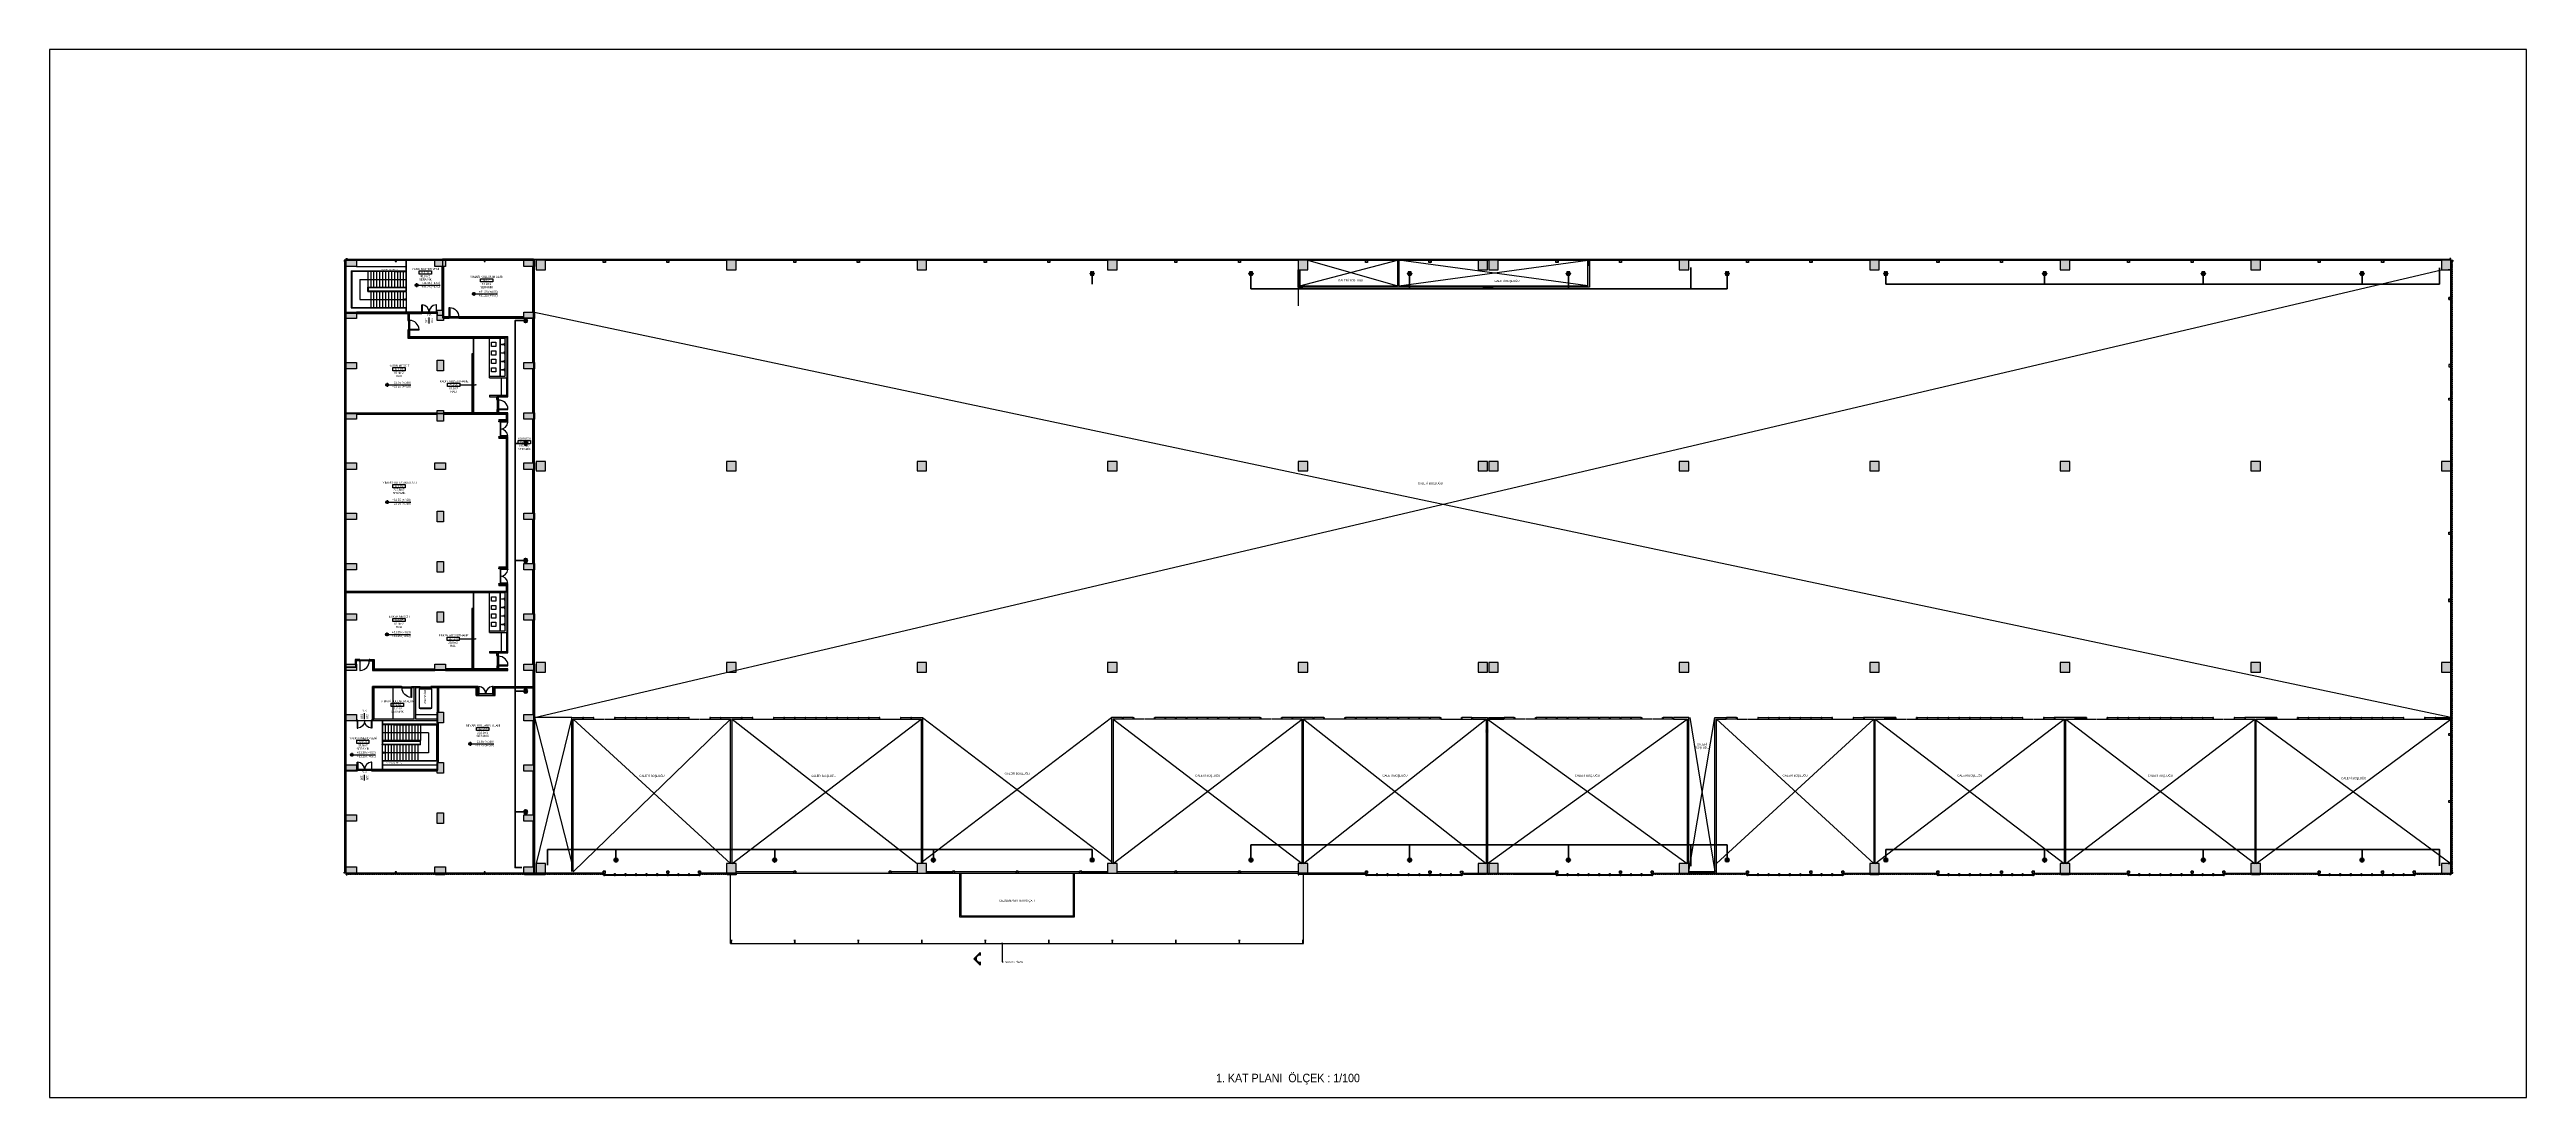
# Model space of a CAD drawing. Header units: centimetres. Extents: x 26200 to 152500, y -600 to 9300.
# Drawn here: x 75600 to 99000, y -600 to 9300 of the extents above; entities that cross this region are included whole.
import ezdxf
from ezdxf.enums import TextEntityAlignment as Align

# ---------------------------------------------------------------- set-up
doc = ezdxf.new("R2010")
doc.units = ezdxf.units.CM
for name, pattern in [('DASHDOT2', [1.778, 1.27, -0.254, 0, -0.254]), ('DOT2', [0.254, 0, -0.254]), ('HIDDEN2', [0.1875, 0.125, -0.0625])]:
    doc.linetypes.add(name, pattern=pattern)
for name, color, linetype in [('A-ANNO-DIMS', 8, 'Continuous'), ('A-ANNO-GRID', 8, 'DASHDOT2'), ('A-ANNO-IDEN', 8, 'Continuous'), ('A-ANNO-TEXT', 8, 'Continuous'), ('A-AREA', 8, 'Continuous'), ('A-DOOR', 8, 'Continuous'), ('A-ELEV-01', 8, 'Continuous'), ('A-ELEV-02', 8, 'Continuous'), ('A-ELEV-03', 8, 'Continuous'), ('A-ELEV-04', 8, 'Continuous'), ('A-FLOR-EVTR', 8, 'Continuous'), ('A-FLOR-FIXT', 8, 'Continuous'), ('A-FLOR-STRS', 8, 'Continuous'), ('A-GLAZ-FRME', 8, 'Continuous'), ('A-GLAZ-FULL', 8, 'Continuous'), ('A-GLAZ-SILL', 8, 'Continuous'), ('A-WALL', 8, 'Continuous'), ('A-WALL-HTCH', 8, 'Continuous'), ('A-WALL-INSL', 8, 'Continuous'), ('A-WALL-PLST', 8, 'Continuous'), ('A-WALL-SNWPNL', 8, 'Continuous'), ('A-WALL-STEL', 8, 'Continuous'), ('GEB-KONTUR-A', 8, 'Continuous'), ('ROTAS-PAFTA', 144, 'Continuous'), ('ROTAS-PAFTA-YAZI', 7, 'Continuous'), ('S-CONC', 5, 'Continuous'), ('S-HTCH', 8, 'Continuous'), ('S-STEL', 3, 'Continuous')]:
    doc.layers.add(name, color=color, linetype=linetype)
doc.layers.add('Arbeitspunkt(DIN)', color=8, linetype='Continuous', lineweight=25)
for name, color, linetype, lineweight, true_color in [('GEB-ART-NR', 8, 'Continuous', 18, 0xff0000), ('GEB-BEZUG', 8, 'Continuous', 50, 0xffff00), ('GEB-TEXT', 8, 'Continuous', 18, 0x0000ff)]:
    doc.layers.add(name, color=color, linetype=linetype, lineweight=lineweight, true_color=true_color)
doc.styles.add('Fields_100', font='act_simplex.shx', dxfattribs={"width": 0.8, "height": 20})
doc.styles.add('Fields_50', font='act_simplex.shx', dxfattribs={"width": 0.8, "height": 10})
doc.styles.add('ROTAS', font='arial.ttf')
pattern_1 = [(0, (74805.6698, 54361.057), (3.175, 3.175), [3.175, -3.175])]
pattern_2 = [(0, (45541.4728, 54361.0323), (3.175, 3.175), [3.175, -3.175])]
pattern_3 = [(45, (74805.67, 5721.585), (-4.490128, 4.490128), []), (45, (74810.16, 5721.585), (-4.490128, 4.490128), [3.175, -1.5875])]
pattern_4 = [(0, (-28157.4476, -0.018), (3.175, 3.175), [3.175, -3.175])]
pattern_5 = [(0, (75105.6698, 54361.057), (3.175, 3.175), [3.175, -3.175])]
pattern_6 = [(0, (74805.6698, 54361.057), (3.175, 3.175), [3.175, -3.175])]

# ---------------------------------------------------------------- blocks, each defined once
blk = doc.blocks.new('Mahal kutusu_100')
at = {"color": 0}
blk.add_lwpolyline([(-58, 30), (58, 30), (58, 0), (-58, 0)], close=True, dxfattribs=at)
at = {"color": 0, "style": 'Fields_100', "width": 0.8}
for tag, p in [('MAHAL', (4, 38)), ('KOD', (1, 6)), ('KAPLAMA', (1, -60)), ('ALAN', (-1, -29))]:
    blk.add_attdef(tag, text='', height=20, dxfattribs=at).set_placement(p, align=Align.CENTER)
blk = doc.blocks.new('KAPI 150')
at = {"layer": 'A-DOOR'}
blk.add_line((145, 15), (5, 15), dxfattribs=at)
for points in [[(5, 0), (0, 0), (0, 15), (5, 15)], [(150, 0), (145, 0), (145, 15), (150, 15)]]:
    blk.add_lwpolyline(points, close=True, dxfattribs=at)
for points in [[(5, 15), (5, 85), (10, 85), (10, 15)], [(145, 15), (145, 85), (140, 85), (140, 15)]]:
    blk.add_lwpolyline(points, dxfattribs=at)
for centre, start, end in [((5, 15), 0, 85.904), ((145, 15), 94.096, 180)]:
    blk.add_arc(centre, 70, start, end, dxfattribs=at)
blk = doc.blocks.new('AÇK_01')
at = {"color": 0}
blk.add_lwpolyline([(28, 0), (-28, 0)], dxfattribs=at)
at = {"color": 0, "style": 'Fields_100', "width": 0.8}
blk.add_attdef('A.Ç.K.01', text='', height=20, rotation=90, dxfattribs=at).set_placement((-53, 0), align=Align.MIDDLE_CENTER)
for tag, p in [('W', (1, 17)), ('H', (1, -36))]:
    blk.add_attdef(tag, text='', height=20, dxfattribs=at).set_placement(p, align=Align.CENTER)
blk = doc.blocks.new('KAPI_100')
at = {"layer": 'A-DOOR'}
blk.add_line((5, 15), (95, 15), dxfattribs=at)
for points in [[(0, 0), (5, 0), (5, 15), (0, 15)], [(95, 0), (100, 0), (100, 15), (95, 15)]]:
    blk.add_lwpolyline(points, close=True, dxfattribs=at)
blk.add_lwpolyline([(95, 15), (95, 105), (90, 105), (90, 15)], dxfattribs=at)
blk.add_arc((95, 15), 90, 93.1847, 180, dxfattribs=at)
blk = doc.blocks.new('*U57')
at = {"layer": 'A-WALL-SNWPNL'}
blk.add_lwpolyline([(50, 1), (42, 1), (40, -1), (32, -1), (30, 1), (22, 1), (20, -1), (12, -1), (10, 1), (2, 1), (0, -1), (-8, -1), (-10, 1), (-18, 1), (-20, -1), (-28, -1), (-30, 1), (-38, 1), (-40, -1), (-48, -1), (-50, 1)], dxfattribs=at)
blk = doc.blocks.new('*U58')
at = {"layer": 'A-WALL-STEL', "color": 0, "linetype": 'ByBlock', "lineweight": -2, "transparency": 16777216}
for p in [(0, 0), (100, 0), (200, 0), (300, 0), (400, 0), (500, 0), (600, 0), (700, 0)]:
    blk.add_blockref('*U57', p, dxfattribs=at)
blk = doc.blocks.new('*U59')
at = {"layer": 'A-WALL-SNWPNL'}
blk.add_lwpolyline([(50, 1), (42, 1), (40, -1), (32, -1), (30, 1), (22, 1), (20, -1), (12, -1), (10, 1), (2, 1), (0, -1), (-8, -1), (-10, 1), (-18, 1), (-20, -1), (-28, -1), (-30, 1), (-38, 1), (-40, -1), (-48, -1), (-50, 1)], dxfattribs=at)
blk = doc.blocks.new('*U60')
at = {"layer": 'A-WALL-STEL', "color": 0, "linetype": 'ByBlock', "lineweight": -2, "transparency": 16777216}
for p in [(0, 0), (100, 0), (200, 0)]:
    blk.add_blockref('*U59', p, dxfattribs=at)
blk = doc.blocks.new('*U61')
at = {"layer": 'A-WALL-SNWPNL'}
blk.add_lwpolyline([(50, 1), (42, 1), (40, -1), (32, -1), (30, 1), (22, 1), (20, -1), (12, -1), (10, 1), (2, 1), (0, -1), (-8, -1), (-10, 1), (-18, 1), (-20, -1), (-28, -1), (-30, 1), (-38, 1), (-40, -1), (-48, -1), (-50, 1)], dxfattribs=at)
blk = doc.blocks.new('*U62')
at = {"layer": 'A-WALL-STEL', "color": 0, "linetype": 'ByBlock', "lineweight": -2, "transparency": 16777216}
for p in [(0, 0), (100, 0), (200, 0)]:
    blk.add_blockref('*U61', p, dxfattribs=at)
blk = doc.blocks.new('*U63')
at = {"layer": 'A-WALL-SNWPNL'}
blk.add_lwpolyline([(50, 1), (42, 1), (40, -1), (32, -1), (30, 1), (22, 1), (20, -1), (12, -1), (10, 1), (2, 1), (0, -1), (-8, -1), (-10, 1), (-18, 1), (-20, -1), (-28, -1), (-30, 1), (-38, 1), (-40, -1), (-48, -1), (-50, 1)], dxfattribs=at)
blk = doc.blocks.new('*U64')
at = {"layer": 'A-WALL-STEL', "color": 0, "linetype": 'ByBlock', "lineweight": -2, "transparency": 16777216}
for p in [(0, 0), (100, 0), (200, 0), (300, 0), (400, 0), (500, 0), (600, 0), (700, 0)]:
    blk.add_blockref('*U63', p, dxfattribs=at)
blk = doc.blocks.new('*U65')
at = {"layer": 'A-WALL-SNWPNL'}
blk.add_lwpolyline([(50, 1), (42, 1), (40, -1), (32, -1), (30, 1), (22, 1), (20, -1), (12, -1), (10, 1), (2, 1), (0, -1), (-8, -1), (-10, 1), (-18, 1), (-20, -1), (-28, -1), (-30, 1), (-38, 1), (-40, -1), (-48, -1), (-50, 1)], dxfattribs=at)
blk = doc.blocks.new('*U66')
at = {"layer": 'A-WALL-STEL', "color": 0, "linetype": 'ByBlock', "lineweight": -2, "transparency": 16777216}
for p in [(0, 0), (100, 0), (200, 0), (300, 0), (400, 0), (500, 0), (600, 0), (700, 0)]:
    blk.add_blockref('*U65', p, dxfattribs=at)
blk = doc.blocks.new('*U67')
at = {"layer": 'A-WALL-SNWPNL'}
blk.add_lwpolyline([(50, 1), (42, 1), (40, -1), (32, -1), (30, 1), (22, 1), (20, -1), (12, -1), (10, 1), (2, 1), (0, -1), (-8, -1), (-10, 1), (-18, 1), (-20, -1), (-28, -1), (-30, 1), (-38, 1), (-40, -1), (-48, -1), (-50, 1)], dxfattribs=at)
blk = doc.blocks.new('*U68')
at = {"layer": 'A-WALL-STEL', "color": 0, "linetype": 'ByBlock', "lineweight": -2, "transparency": 16777216}
for p in [(0, 0), (100, 0), (200, 0), (300, 0), (400, 0), (500, 0), (600, 0), (700, 0)]:
    blk.add_blockref('*U67', p, dxfattribs=at)
blk = doc.blocks.new('*U69')
at = {"layer": 'A-WALL-SNWPNL'}
blk.add_lwpolyline([(50, 1), (42, 1), (40, -1), (32, -1), (30, 1), (22, 1), (20, -1), (12, -1), (10, 1), (2, 1), (0, -1), (-8, -1), (-10, 1), (-18, 1), (-20, -1), (-28, -1), (-30, 1), (-38, 1), (-40, -1), (-48, -1), (-50, 1)], dxfattribs=at)
blk = doc.blocks.new('*U70')
at = {"layer": 'A-WALL-STEL', "color": 0, "linetype": 'ByBlock', "lineweight": -2, "transparency": 16777216}
for p in [(0, 0), (100, 0), (200, 0)]:
    blk.add_blockref('*U69', p, dxfattribs=at)
blk = doc.blocks.new('*U71')
at = {"layer": 'A-WALL-SNWPNL'}
blk.add_lwpolyline([(50, 1), (42, 1), (40, -1), (32, -1), (30, 1), (22, 1), (20, -1), (12, -1), (10, 1), (2, 1), (0, -1), (-8, -1), (-10, 1), (-18, 1), (-20, -1), (-28, -1), (-30, 1), (-38, 1), (-40, -1), (-48, -1), (-50, 1)], dxfattribs=at)
blk = doc.blocks.new('*U72')
at = {"layer": 'A-WALL-STEL', "color": 0, "linetype": 'ByBlock', "lineweight": -2, "transparency": 16777216}
for p in [(0, 0), (100, 0), (200, 0), (300, 0), (400, 0), (500, 0), (600, 0), (700, 0), (800, 0), (900, 0), (1000, 0), (1100, 0), (1200, 0), (1300, 0), (1400, 0), (1500, 0), (1600, 0), (1700, 0), (1800, 0), (1900, 0), (2000, 0), (2100, 0), (2200, 0), (2300, 0), (2400, 0), (2500, 0), (2600, 0), (2700, 0), (2800, 0), (2900, 0), (3000, 0), (3100, 0), (3200, 0), (3300, 0), (3400, 0), (3500, 0), (3600, 0), (3700, 0), (3800, 0), (3900, 0), (4000, 0), (4100, 0), (4200, 0), (4300, 0), (4400, 0), (4500, 0), (4600, 0), (4700, 0), (4800, 0), (4900, 0), (5000, 0), (5100, 0), (5200, 0), (5300, 0), (5400, 0), (5500, 0), (5600, 0)]:
    blk.add_blockref('*U71', p, dxfattribs=at)
blk = doc.blocks.new('*U74')
at = {"layer": 'A-WALL-SNWPNL'}
blk.add_lwpolyline([(50, 1), (42, 1), (40, -1), (32, -1), (30, 1), (22, 1), (20, -1), (12, -1), (10, 1), (2, 1), (0, -1), (-8, -1), (-10, 1), (-18, 1), (-20, -1), (-28, -1), (-30, 1), (-38, 1), (-40, -1), (-48, -1), (-50, 1)], dxfattribs=at)
blk = doc.blocks.new('*U75')
at = {"layer": 'A-WALL-STEL', "color": 0, "linetype": 'ByBlock', "lineweight": -2, "transparency": 16777216}
for p in [(0, 0), (100, 0), (200, 0), (300, 0), (400, 0), (500, 0), (600, 0), (700, 0), (800, 0), (900, 0), (1000, 0), (1100, 0), (1200, 0), (1300, 0), (1400, 0), (1500, 0), (1600, 0), (1700, 0), (1800, 0), (1900, 0), (2000, 0), (2100, 0), (2200, 0), (2300, 0), (2400, 0), (2500, 0), (2600, 0), (2700, 0), (2800, 0), (2900, 0), (3000, 0), (3100, 0), (3200, 0), (3300, 0), (3400, 0), (3500, 0), (3600, 0), (3700, 0), (3800, 0), (3900, 0), (4000, 0), (4100, 0), (4200, 0), (4300, 0), (4400, 0), (4500, 0), (4600, 0), (4700, 0), (4800, 0), (4900, 0), (5000, 0), (5100, 0), (5200, 0), (5300, 0), (5400, 0), (5500, 0), (5600, 0), (5700, 0), (5800, 0), (5900, 0), (6000, 0), (6100, 0), (6200, 0), (6300, 0), (6400, 0), (6500, 0), (6600, 0), (6700, 0), (6800, 0), (6900, 0), (7000, 0), (7100, 0), (7200, 0), (7300, 0), (7400, 0), (7500, 0), (7600, 0), (7700, 0), (7800, 0), (7900, 0), (8000, 0), (8100, 0), (8200, 0), (8300, 0), (8400, 0), (8500, 0), (8600, 0), (8700, 0), (8800, 0), (8900, 0), (9000, 0), (9100, 0), (9200, 0), (9300, 0), (9400, 0), (9500, 0), (9600, 0), (9700, 0), (9800, 0), (9900, 0), (10000, 0), (10100, 0), (10200, 0), (10300, 0), (10400, 0), (10500, 0), (10600, 0), (10700, 0), (10800, 0), (10900, 0), (11000, 0), (11100, 0), (11200, 0), (11300, 0), (11400, 0), (11500, 0), (11600, 0), (11700, 0), (11800, 0), (11900, 0), (12000, 0), (12100, 0), (12200, 0), (12300, 0), (12400, 0), (12500, 0), (12600, 0), (12700, 0), (12800, 0), (12900, 0), (13000, 0), (13100, 0), (13200, 0), (13300, 0), (13400, 0), (13500, 0), (13600, 0), (13700, 0), (13800, 0), (13900, 0), (14000, 0), (14100, 0), (14200, 0), (14300, 0), (14400, 0), (14500, 0), (14600, 0), (14700, 0), (14800, 0), (14900, 0), (15000, 0), (15100, 0), (15200, 0), (15300, 0), (15400, 0), (15500, 0), (15600, 0), (15700, 0), (15800, 0), (15900, 0), (16000, 0), (16100, 0), (16200, 0), (16300, 0), (16400, 0), (16500, 0), (16600, 0), (16700, 0), (16800, 0), (16900, 0), (17000, 0), (17100, 0), (17200, 0), (17300, 0), (17400, 0), (17500, 0), (17600, 0), (17700, 0), (17800, 0), (17900, 0), (18000, 0), (18100, 0), (18200, 0), (18300, 0), (18400, 0), (18500, 0), (18600, 0), (18700, 0), (18800, 0), (18900, 0), (19000, 0), (19100, 0), (19200, 0), (19300, 0), (19400, 0), (19500, 0), (19600, 0), (19700, 0)]:
    blk.add_blockref('*U74', p, dxfattribs=at)
blk = doc.blocks.new('*U81')
at = {"layer": 'A-WALL-SNWPNL'}
blk.add_lwpolyline([(50, 1), (42, 1), (40, -1), (32, -1), (30, 1), (22, 1), (20, -1), (12, -1), (10, 1), (2, 1), (0, -1), (-8, -1), (-10, 1), (-18, 1), (-20, -1), (-28, -1), (-30, 1), (-38, 1), (-40, -1), (-48, -1), (-50, 1)], dxfattribs=at)
blk = doc.blocks.new('*U82')
at = {"layer": 'A-WALL-STEL', "color": 0, "linetype": 'ByBlock', "lineweight": -2, "transparency": 16777216}
for p in [(0, 0), (100, 0), (200, 0), (300, 0), (400, 0), (500, 0), (600, 0), (700, 0), (800, 0), (900, 0), (1000, 0), (1100, 0), (1200, 0), (1300, 0), (1400, 0), (1500, 0), (1600, 0), (1700, 0), (1800, 0), (1900, 0), (2000, 0), (2100, 0), (2200, 0), (2300, 0), (2400, 0), (2500, 0), (2600, 0), (2700, 0), (2800, 0), (2900, 0), (3000, 0), (3100, 0), (3200, 0), (3300, 0), (3400, 0), (3500, 0), (3600, 0), (3700, 0), (3800, 0), (3900, 0), (4000, 0), (4100, 0), (4200, 0), (4300, 0), (4400, 0), (4500, 0), (4600, 0), (4700, 0), (4800, 0), (4900, 0), (5000, 0), (5100, 0), (5200, 0), (5300, 0), (5400, 0), (5500, 0), (5600, 0)]:
    blk.add_blockref('*U81', p, dxfattribs=at)
blk = doc.blocks.new('*U73')
at = {"layer": 'A-WALL-SNWPNL'}
blk.add_lwpolyline([(50, 1), (42, 1), (40, -1), (32, -1), (30, 1), (22, 1), (20, -1), (12, -1), (10, 1), (2, 1), (0, -1), (-8, -1), (-10, 1), (-18, 1), (-20, -1), (-28, -1), (-30, 1), (-38, 1), (-40, -1), (-48, -1), (-50, 1)], dxfattribs=at)
blk = doc.blocks.new('*U76')
at = {"layer": 'A-WALL-STEL', "color": 0, "linetype": 'ByBlock', "lineweight": -2, "transparency": 16777216}
for p in [(0, 0), (100, 0), (200, 0), (300, 0), (400, 0), (500, 0), (600, 0), (700, 0), (800, 0), (900, 0), (1000, 0), (1100, 0), (1200, 0), (1300, 0), (1400, 0), (1500, 0), (1600, 0), (1700, 0), (1800, 0), (1900, 0), (2000, 0), (2100, 0), (2200, 0), (2300, 0)]:
    blk.add_blockref('*U73', p, dxfattribs=at)
blk = doc.blocks.new('*U77')
at = {"layer": 'A-WALL-SNWPNL'}
blk.add_lwpolyline([(50, 1), (42, 1), (40, -1), (32, -1), (30, 1), (22, 1), (20, -1), (12, -1), (10, 1), (2, 1), (0, -1), (-8, -1), (-10, 1), (-18, 1), (-20, -1), (-28, -1), (-30, 1), (-38, 1), (-40, -1), (-48, -1), (-50, 1)], dxfattribs=at)
blk = doc.blocks.new('*U78')
at = {"layer": 'A-WALL-STEL', "color": 0, "linetype": 'ByBlock', "lineweight": -2, "transparency": 16777216}
for p in [(0, 0), (100, 0), (200, 0)]:
    blk.add_blockref('*U77', p, dxfattribs=at)
blk = doc.blocks.new('*U79')
at = {"layer": 'A-WALL-SNWPNL'}
blk.add_lwpolyline([(50, 1), (42, 1), (40, -1), (32, -1), (30, 1), (22, 1), (20, -1), (12, -1), (10, 1), (2, 1), (0, -1), (-8, -1), (-10, 1), (-18, 1), (-20, -1), (-28, -1), (-30, 1), (-38, 1), (-40, -1), (-48, -1), (-50, 1)], dxfattribs=at)
blk = doc.blocks.new('*U80')
at = {"layer": 'A-WALL-STEL', "color": 0, "linetype": 'ByBlock', "lineweight": -2, "transparency": 16777216}
for p in [(0, 0), (100, 0), (200, 0), (300, 0), (400, 0), (500, 0)]:
    blk.add_blockref('*U79', p, dxfattribs=at)
blk = doc.blocks.new('300')
blk.add_lwpolyline([(0, 0), (150, 0), (150, 10.7), (93.55, 10.7, -0.414213562), (78.55, 25.7), (78.55, 274.3, -0.414213562), (93.55, 289.3), (150, 289.3), (150, 300), (0, 300), (0, 289.3), (56.45, 289.3, -0.414213562), (71.45, 274.3), (71.45, 25.7, -0.414213562), (56.45, 10.7), (0, 10.7)], format="xyb", close=True)
blk = doc.blocks.new('Einfügepunkt')
at = {"layer": 'GEB-BEZUG'}
for p, q in [((-1, -1), (1, 1)), ((-1, 1), (1, -1))]:
    blk.add_line(p, q, dxfattribs=at)
blk = doc.blocks.new('105')
at = {"layer": 'Arbeitspunkt(DIN)', "ltscale": 25}
for q in [(-2, 0), (0, 2), (2, 0), (0, -2)]:
    blk.add_line((0, 0), q, dxfattribs=at)
at = {"layer": 'GEB-KONTUR-A', "ltscale": 25}
for p, q in [((-152, 57), (-209, 0)), ((-209, 0), (-152, -57)), ((-152, 57), (-150, 59)), ((-152, -57), (-152, 57)), ((-150, 130), (-130, 150)), ((-150, 130), (-150, -130)), ((-129, 2), (-131, 0)), ((-131, 0), (-129, -2)), ((-131, 0), (-123, 0)), ((130, 150), (-130, 150)), ((-129, 2), (-122, 2)), ((-124, 35), (-126, 34)), ((-126, 34), (-125, 32)), ((-126, 34), (-119, 32)), ((-125, 32), (-118, 30)), ((-124, 35), (-117, 33)), ((-123, 0), (-122, 2)), ((-122, -2), (-123, 0)), ((-122, 2), (-118, 2)), ((-119, 32), (-117, 33)), ((-118, 30), (-119, 32)), ((-114, 29), (-118, 30)), ((-117, 33), (-113, 32)), ((-105, 16), (-117, 17)), ((-117, 14), (-106, 12)), ((-111, 66), (-113, 65)), ((-113, 65), (-113, 63)), ((-113, 65), (-107, 62)), ((-113, 63), (-106, 59)), ((-111, 66), (-104, 62)), ((-110, 43), (-99, 39)), ((-98, 42), (-108, 47)), ((-107, 62), (-104, 62)), ((-106, 59), (-107, 62)), ((-103, 57), (-106, 59)), ((-106, 12), (-105, 16)), ((-104, 62), (-101, 61)), ((-99, 39), (-98, 42)), ((-95, 70), (-85, 63)), ((-83, 66), (-93, 73)), ((-92, 92), (-92, 90)), ((-90, 92), (-92, 92)), ((-92, 92), (-87, 87)), ((-92, 90), (-87, 85)), ((-90, 92), (-85, 87)), ((-87, 87), (-85, 87)), ((-87, 85), (-87, 87)), ((-85, 82), (-87, 85)), ((-85, 87), (-82, 85)), ((-85, 63), (-83, 66)), ((-73, 93), (-66, 83)), ((-63, 85), (-70, 95)), ((-65, 113), (-66, 111)), ((-66, 111), (-62, 104)), ((-66, 83), (-63, 85)), ((-65, 113), (-62, 107)), ((-63, 113), (-65, 113)), ((-63, 113), (-59, 106)), ((-62, 107), (-59, 106)), ((-62, 104), (-62, 107)), ((-61, 101), (-62, 104)), ((-59, 150), (-57, 152)), ((-59, 106), (-57, 103)), ((0, 209), (-57, 152)), ((-57, 152), (57, 152)), ((-47, 108), (-42, 98)), ((-39, 99), (-43, 110)), ((-42, 98), (-39, 99)), ((-34, 126), (-35, 124)), ((-35, 124), (-33, 117)), ((-34, 126), (-32, 119)), ((-32, 125), (-34, 126)), ((-33, 117), (-32, 119)), ((-32, 113), (-33, 117)), ((-6, 6), (-33, -12)), ((-33, -13), (-5, 5)), ((-32, 125), (-30, 118)), ((-32, 119), (-30, 118)), ((-30, 118), (-29, 114)), ((-26, -26), (0, 0)), ((-17, 117), (-16, 105)), ((-16, 105), (-12, 106)), ((-12, 106), (-14, 117)), ((18, 42), (-6, 6)), ((-6, 6), (-5, 5)), ((-5, 5), (18, 41)), ((-5, 5), (0, 0)), ((0, 131), (-2, 129)), ((-2, 129), (-2, 122)), ((-2, 122), (0, 123)), ((-2, 118), (-2, 122)), ((57, 152), (0, 209)), ((0, 131), (0, 123)), ((2, 129), (0, 131)), ((0, 123), (2, 122)), ((0, 0), (26, 26)), ((0, 0), (5, -5)), ((2, 129), (2, 122)), ((2, 122), (2, 118)), ((33, 13), (5, -5)), ((6, -6), (33, 12)), ((14, 117), (12, 106)), ((12, 106), (16, 105)), ((16, 105), (17, 117)), ((19, 43), (18, 42)), ((18, 42), (18, 41)), ((18, 42), (18, 42)), ((18, 41), (18, 42)), ((26, 26), (18, 42)), ((18, 41), (26, 26)), ((38, 73), (19, 43)), ((19, 43), (39, 72)), ((19, 42), (19, 43)), ((19, 43), (19, 42)), ((19, 43), (19, 43)), ((27, 27), (19, 43)), ((19, 42), (27, 27)), ((26, 26), (26, 26)), ((26, 26), (26, 26)), ((26, 26), (33, 13)), ((33, 13), (26, 26)), ((27, 27), (77, 77)), ((27, 27), (27, 27)), ((27, 27), (27, 27)), ((27, 27), (34, 14)), ((34, 14), (27, 27)), ((29, 114), (30, 118)), ((32, 125), (30, 118)), ((30, 118), (32, 119)), ((34, 126), (32, 119)), ((34, 126), (32, 125)), ((32, 119), (33, 117)), ((33, 117), (32, 113)), ((35, 124), (33, 117)), ((33, 12), (35, 13)), ((33, 13), (33, 13)), ((33, 12), (33, 13)), ((33, 13), (33, 12)), ((35, 124), (34, 126)), ((72, 39), (34, 14)), ((34, 14), (34, 14)), ((35, 13), (34, 14)), ((34, 14), (35, 13)), ((35, 13), (73, 38)), ((38, 73), (41, 77)), ((43, 110), (39, 99)), ((39, 99), (42, 98)), ((41, 77), (57, 103)), ((42, 98), (47, 108)), ((57, 152), (59, 150)), ((57, 103), (59, 105)), ((63, 113), (59, 105)), ((59, 105), (61, 106)), ((65, 113), (61, 106)), ((61, 106), (62, 103)), ((62, 103), (61, 101)), ((66, 111), (62, 103)), ((65, 113), (63, 113)), ((66, 111), (65, 113)), ((66, 98), (68, 99)), ((72, 93), (74, 95)), ((77, 41), (73, 38)), ((77, 92), (76, 91)), ((77, 77), (86, 86)), ((77, 41), (103, 57)), ((103, 58), (79, 43)), ((82, 85), (84, 86)), ((90, 92), (84, 86)), ((84, 86), (86, 86)), ((86, 84), (85, 82)), ((92, 92), (86, 86)), ((92, 90), (86, 84)), ((86, 86), (86, 84)), ((92, 92), (90, 92)), ((91, 76), (92, 77)), ((92, 90), (92, 92)), ((93, 72), (95, 74)), ((99, 68), (98, 66)), ((101, 61), (103, 62)), ((111, 66), (103, 62)), ((103, 62), (106, 61)), ((105, 60), (103, 58)), ((103, 57), (105, 59)), ((103, 58), (103, 57)), ((113, 63), (105, 59)), ((106, 61), (105, 60)), ((105, 59), (105, 60)), ((113, 65), (106, 61)), ((113, 65), (111, 66)), ((113, 63), (113, 65)), ((117, 33), (113, 32)), ((114, 29), (118, 30)), ((124, 35), (117, 33)), ((119, 32), (117, 33)), ((118, 30), (119, 32)), ((125, 32), (118, 30)), ((122, 2), (118, 2)), ((126, 34), (119, 32)), ((123, 0), (122, 2)), ((129, 2), (122, 2)), ((122, -2), (123, 0)), ((131, 0), (123, 0)), ((126, 34), (124, 35)), ((125, 32), (126, 34)), ((131, 0), (129, 2)), ((129, -2), (131, 0)), ((130, 150), (150, 130)), ((150, -130), (150, 130)), ((150, 59), (152, 57)), ((152, 57), (152, -57)), ((209, 0), (152, 57)), ((152, -57), (209, 0)), ((-150, -59), (-152, -57)), ((-130, -150), (-150, -130)), ((-130, -150), (130, -150)), ((-129, -2), (-122, -2)), ((-125, -32), (-126, -34)), ((-126, -34), (-119, -32)), ((-126, -34), (-124, -35)), ((-125, -32), (-118, -30)), ((-124, -35), (-117, -33)), ((-118, -2), (-122, -2)), ((-119, -32), (-118, -30)), ((-117, -33), (-119, -32)), ((-118, -30), (-114, -29)), ((-106, -12), (-117, -14)), ((-117, -17), (-105, -16)), ((-113, -32), (-117, -33)), ((-113, -63), (-105, -59)), ((-113, -65), (-106, -61)), ((-113, -63), (-113, -65)), ((-113, -65), (-111, -66)), ((-111, -66), (-103, -62)), ((-99, -39), (-110, -43)), ((-108, -47), (-98, -42)), ((-105, -16), (-106, -12)), ((-106, -61), (-105, -59)), ((-103, -62), (-106, -61)), ((-105, -59), (-103, -57)), ((-103, -57), (-77, -41)), ((-101, -61), (-103, -62)), ((-98, -42), (-99, -39)), ((-99, -68), (-98, -66)), ((-93, -72), (-95, -74)), ((-91, -76), (-92, -77)), ((-92, -90), (-86, -84)), ((-92, -92), (-86, -86)), ((-92, -90), (-92, -92)), ((-92, -92), (-90, -92)), ((-90, -92), (-84, -86)), ((-86, -86), (-77, -77)), ((-86, -84), (-85, -82)), ((-86, -86), (-86, -84)), ((-84, -86), (-86, -86)), ((-82, -85), (-84, -86)), ((-77, -77), (-27, -27)), ((-77, -41), (-73, -38)), ((-77, -92), (-76, -91)), ((-72, -93), (-74, -95)), ((-35, -13), (-73, -38)), ((-73, -39), (-34, -14)), ((-66, -98), (-68, -99)), ((-66, -111), (-62, -103)), ((-66, -111), (-65, -113)), ((-65, -113), (-61, -106)), ((-65, -113), (-63, -113)), ((-63, -113), (-59, -105)), ((-62, -103), (-61, -101)), ((-61, -106), (-62, -103)), ((-60, -105), (-61, -106)), ((-58, -103), (-60, -105)), ((-60, -105), (-59, -105)), ((-59, -105), (-57, -103)), ((-57, -152), (-59, -150)), ((-43, -79), (-58, -103)), ((-57, -103), (-58, -103)), ((-57, -103), (-41, -77)), ((57, -152), (-57, -152)), ((-57, -152), (0, -209)), ((-38, -73), (-41, -77)), ((-19, -43), (-39, -73)), ((-38, -73), (-19, -43)), ((-33, -12), (-35, -13)), ((-35, -13), (-34, -14)), ((-34, -14), (-35, -13)), ((-35, -124), (-33, -117)), ((-35, -124), (-34, -126)), ((-34, -14), (-34, -14)), ((-27, -27), (-34, -14)), ((-34, -14), (-27, -27)), ((-34, -126), (-32, -119)), ((-34, -126), (-32, -125)), ((-33, -13), (-33, -12)), ((-33, -12), (-33, -13)), ((-33, -13), (-33, -13)), ((-26, -26), (-33, -13)), ((-33, -13), (-26, -26)), ((-32, -113), (-33, -117)), ((-33, -117), (-32, -119)), ((-32, -119), (-30, -118)), ((-32, -125), (-30, -118)), ((-30, -118), (-29, -114)), ((-27, -27), (-27, -27)), ((-27, -27), (-19, -43)), ((-19, -42), (-27, -27)), ((-27, -27), (-27, -27)), ((-26, -26), (-26, -26)), ((-26, -26), (-18, -42)), ((-18, -41), (-26, -26)), ((-26, -26), (-26, -26)), ((-19, -43), (-18, -42)), ((-19, -42), (-19, -43)), ((-19, -43), (-19, -42)), ((-19, -43), (-19, -43)), ((5, -5), (-18, -41)), ((-18, -42), (6, -6)), ((-18, -42), (-18, -41)), ((-18, -41), (-18, -42)), ((-18, -42), (-18, -42)), ((-2, -118), (-2, -122)), ((-2, -122), (0, -123)), ((-2, -129), (-2, -122)), ((-2, -129), (0, -131)), ((0, -123), (2, -122)), ((0, -131), (0, -123)), ((0, -131), (2, -129)), ((0, -209), (57, -152)), ((2, -122), (2, -118)), ((2, -129), (2, -122)), ((6, -6), (5, -5)), ((29, -114), (30, -118)), ((30, -118), (32, -119)), ((32, -125), (30, -118)), ((33, -117), (32, -113)), ((32, -119), (33, -117)), ((34, -126), (32, -119)), ((32, -125), (34, -126)), ((35, -124), (33, -117)), ((34, -126), (35, -124)), ((57, -103), (59, -106)), ((59, -150), (57, -152)), ((59, -106), (62, -107)), ((63, -113), (59, -106)), ((62, -104), (61, -101)), ((62, -107), (62, -104)), ((66, -111), (62, -104)), ((65, -113), (62, -107)), ((63, -113), (65, -113)), ((65, -113), (66, -111)), ((82, -85), (85, -87)), ((87, -85), (85, -82)), ((85, -87), (87, -87)), ((90, -92), (85, -87)), ((87, -87), (87, -85)), ((92, -90), (87, -85)), ((92, -92), (87, -87)), ((90, -92), (92, -92)), ((92, -92), (92, -90)), ((101, -61), (104, -62)), ((106, -59), (103, -57)), ((104, -62), (107, -62)), ((111, -66), (104, -62)), ((107, -62), (106, -59)), ((113, -63), (106, -59)), ((113, -65), (107, -62)), ((111, -66), (113, -65)), ((113, -32), (117, -33)), ((113, -65), (113, -63)), ((118, -30), (114, -29)), ((117, -33), (119, -32)), ((124, -35), (117, -33)), ((118, -2), (122, -2)), ((119, -32), (118, -30)), ((125, -32), (118, -30)), ((126, -34), (119, -32)), ((129, -2), (122, -2)), ((124, -35), (126, -34)), ((126, -34), (125, -32)), ((150, -130), (130, -150)), ((152, -57), (150, -59))]:
    blk.add_line(p, q, dxfattribs=at)
for centre, radius in [((-177, 0), 4), ((0, 0), 131), ((-125, 125), 3), ((0, 177), 4), ((125, 125), 3), ((177, 0), 4), ((-125, -125), 3), ((0, -177), 4), ((125, -125), 3)]:
    blk.add_circle(centre, radius, dxfattribs=at)
for centre, radius, start, end in [((0, 0), 129, 165.80073, 179.19927), ((0, 0), 126, 165.81981, 179.18019), ((0, 0), 129, 150.80073, 164.19927), ((0, 0), 126, 150.81981, 164.18019), ((0, 0), 121, 165.85388, 179.14612), ((0, 0), 120, 165.86071, 179.13929), ((0, 0), 118, 165.8753, 179.1247), ((0, 0), 118, 171.62475, 173.37525), ((0, 0), 121, 150.85388, 164.14612), ((0, 0), 120, 150.86071, 164.13929), ((0, 0), 118, 150.8753, 164.1247), ((0, 0), 129, 135.80073, 149.19927), ((0, 0), 118, 156.62475, 158.37525), ((0, 0), 126, 135.81981, 149.18019), ((0, 0), 121, 135.85388, 149.14612), ((0, 0), 120, 135.86071, 149.13929), ((0, 0), 118, 135.8753, 149.1247), ((0, 0), 118, 141.62475, 143.37525), ((0, 0), 129, 120.80073, 134.19927), ((0, 0), 126, 120.81981, 134.18019), ((0, 0), 121, 120.85388, 134.14612), ((0, 0), 120, 120.86071, 134.13929), ((0, 0), 118, 120.8753, 134.1247), ((0, 0), 118, 126.62475, 128.37525), ((0, 0), 129, 105.80073, 119.19927), ((0, 0), 126, 105.81981, 119.18019), ((0, 0), 121, 105.85388, 119.14612), ((0, 0), 120, 105.86071, 119.13929), ((0, 0), 118, 105.8753, 119.1247), ((0, 0), 118, 111.62475, 113.37525), ((0, 0), 129, 90.80073, 104.19927), ((0, 0), 126, 90.81981, 104.18019), ((0, 0), 121, 90.85388, 104.14612), ((0, 0), 120, 90.86071, 104.13929), ((0, 0), 118, 90.8753, 104.1247), ((0, 0), 118, 96.62475, 98.37525), ((0, 0), 129, 75.80073, 89.19927), ((0, 0), 126, 75.81981, 89.18019), ((0, 0), 121, 75.85388, 89.14612), ((0, 0), 120, 75.86071, 89.13929), ((0, 0), 118, 75.8753, 89.1247), ((0, 0), 118, 81.62475, 83.37525), ((0, 0), 118, 60.8753, 74.1247), ((0, 0), 121, 60.85388, 74.14612), ((0, 0), 120, 60.86071, 74.13929), ((0, 0), 126, 60.81981, 74.18019), ((0, 0), 129, 60.80073, 74.19927), ((59, 59), 25.8, 45, 135.78074), ((0, 0), 118, 66.62475, 68.37525), ((0, 0), 118, 45.8753, 59.1247), ((0, 0), 121, 45.85388, 59.14612), ((0, 0), 120, 55.66933, 59.13929), ((0, 0), 126, 45.81981, 59.18019), ((0, 0), 129, 45.80073, 59.19927), ((0, 0), 120, 52.18076, 55.66933), ((0, 0), 120, 45.86071, 50.069), ((59, 59), 25.8, 321.17893, 45), ((59, 59), 25.8, 314.21926, 321.17893), ((0, 0), 118, 30.8753, 44.1247), ((0, 0), 120, 39.931, 44.13929), ((0, 0), 121, 30.85388, 44.14612), ((0, 0), 126, 30.81981, 44.18019), ((0, 0), 129, 30.80073, 44.19927), ((0, 0), 120, 34.33067, 37.81924), ((0, 0), 120, 30.86071, 34.33067), ((0, 0), 118, 15.8753, 29.1247), ((0, 0), 120, 15.86071, 29.13929), ((0, 0), 121, 15.85388, 29.14612), ((0, 0), 126, 15.81981, 29.18019), ((0, 0), 129, 15.80073, 29.19927), ((0, 0), 118, 0.8753, 14.1247), ((0, 0), 120, 0.86071, 14.13929), ((0, 0), 121, 0.85388, 14.14612), ((0, 0), 126, 0.81981, 14.18019), ((0, 0), 129, 0.80073, 14.19927), ((0, 0), 129, 180.80073, 194.19927), ((0, 0), 126, 180.81981, 194.18019), ((0, 0), 129, 195.80073, 209.19927), ((0, 0), 121, 180.85388, 194.14612), ((0, 0), 126, 195.81981, 209.18019), ((0, 0), 120, 180.86071, 194.13929), ((0, 0), 118, 180.8753, 194.1247), ((0, 0), 118, 186.62475, 188.37525), ((0, 0), 121, 195.85388, 209.14612), ((0, 0), 120, 195.86071, 209.13929), ((0, 0), 118, 195.8753, 209.1247), ((0, 0), 129, 210.80073, 224.19927), ((0, 0), 118, 201.62475, 203.37525), ((0, 0), 126, 210.81981, 224.18019), ((0, 0), 121, 210.85388, 224.14612), ((0, 0), 120, 210.86071, 214.33067), ((0, 0), 118, 210.8753, 224.1247), ((0, 0), 120, 214.33067, 217.81924), ((0, 0), 120, 219.931, 224.13929), ((0, 0), 129, 225.80073, 239.19927), ((0, 0), 126, 225.81981, 239.18019), ((-59, -59), 25.8, 134.21926, 225), ((0, 0), 120, 225.86071, 230.069), ((0, 0), 121, 225.85388, 239.14612), ((0, 0), 118, 225.8753, 239.1247), ((-59, -59), 25.8, 225, 308.82107), ((0, 0), 120, 232.18076, 235.66933), ((0, 0), 120, 235.66933, 239.13929), ((0, 0), 129, 240.80073, 254.19927), ((0, 0), 126, 240.81981, 254.18019), ((0, 0), 121, 240.85388, 254.14612), ((0, 0), 120, 240.86071, 254.13929), ((0, 0), 118, 240.8753, 254.1247), ((-59, -59), 25.8, 308.82107, 315.78074), ((0, 0), 129, 255.80073, 269.19927), ((0, 0), 126, 255.81981, 269.18019), ((0, 0), 121, 255.85388, 269.14612), ((0, 0), 118, 255.8753, 269.1247), ((0, 0), 120, 255.86071, 269.13929), ((0, 0), 118, 270.8753, 284.1247), ((0, 0), 120, 270.86071, 284.13929), ((0, 0), 121, 270.85388, 284.14612), ((0, 0), 126, 270.81981, 284.18019), ((0, 0), 129, 270.80073, 284.19927), ((0, 0), 118, 285.8753, 299.1247), ((0, 0), 120, 285.86071, 299.13929), ((0, 0), 121, 285.85388, 299.14612), ((0, 0), 126, 285.81981, 299.18019), ((0, 0), 129, 285.80073, 299.19927), ((0, 0), 118, 300.8753, 314.1247), ((0, 0), 120, 300.86071, 314.13929), ((0, 0), 121, 300.85388, 314.14612), ((0, 0), 126, 300.81981, 314.18019), ((0, 0), 129, 300.80073, 314.19927), ((0, 0), 118, 315.8753, 329.1247), ((0, 0), 120, 315.86071, 329.13929), ((0, 0), 121, 315.85388, 329.14612), ((0, 0), 126, 315.81981, 329.18019), ((0, 0), 129, 315.80073, 329.19927), ((0, 0), 118, 330.8753, 344.1247), ((0, 0), 120, 330.86071, 344.13929), ((0, 0), 121, 330.85388, 344.14612), ((0, 0), 126, 330.81981, 344.18019), ((0, 0), 129, 330.80073, 344.19927), ((0, 0), 118, 345.8753, 359.1247), ((0, 0), 120, 345.86071, 359.13929), ((0, 0), 121, 345.85388, 359.14612), ((0, 0), 126, 345.81981, 359.18019), ((0, 0), 129, 345.80073, 359.19927)]:
    blk.add_arc(centre, radius, start, end, dxfattribs=at)
for points, knots in [([(77, 77), (76, 78), (75, 79), (71, 82), (68, 83), (62, 84), (59, 85), (56, 84), (54, 84), (52, 83), (47, 82), (46, 81), (43, 79), (41, 77), (39, 75), (39, 74), (38, 73)], [-0.7830618, -0.7830618, -0.7830618, -0.7830618, -0.6341628, -0.6341628, -0.192454, -0.192454, 0.1060511, 0.1060511, 0.1060511, 0.4045561, 0.4045561, 0.6254455, 0.6254455, 0.8463348, 0.8463348, 0.9948533, 0.9948533, 0.9948533, 0.9948533]), ([(38, 73), (38, 73), (38, 73), (38, 73), (38, 73), (38, 73)], [0.9948533293, 0.9948533293, 0.9948533293, 0.9948533293, 0.9958339541, 0.9958339541, 0.9968145789, 0.9968145789, 0.9968145789, 0.9968145789]), ([(39, 73), (39, 74), (40, 75), (42, 77), (43, 78), (46, 80), (48, 81), (52, 83), (54, 83), (57, 84), (59, 84), (61, 84), (67, 83), (71, 81), (75, 78), (76, 77), (77, 77)], [-0.9948533, -0.9948533, -0.9948533, -0.9948533, -0.8463348, -0.8463348, -0.6254455, -0.6254455, -0.4045561, -0.4045561, -0.1060511, -0.1060511, -0.1060511, 0.192454, 0.192454, 0.6341628, 0.6341628, 0.7848018, 0.7848018, 0.7848018, 0.7848018]), ([(39, 72), (39, 72), (39, 72), (39, 73), (39, 73), (39, 73)], [-0.9968145789, -0.9968145789, -0.9968145789, -0.9968145789, -0.9958339541, -0.9958339541, -0.9948533293, -0.9948533293, -0.9948533293, -0.9948533293]), ([(77, 77), (77, 76), (78, 75), (80, 72), (81, 71), (82, 67), (83, 66), (84, 61), (84, 59), (84, 57), (83, 54), (83, 52), (80, 46), (78, 43), (75, 40), (74, 39), (73, 39)], [2.3567908, 2.3567908, 2.3567908, 2.3567908, 2.5074299, 2.5074299, 2.7282843, 2.7282843, 2.9491386, 2.9491386, 3.2476437, 3.2476437, 3.2476437, 3.5461488, 3.5461488, 3.9879274, 3.9879274, 4.136446, 4.136446, 4.136446, 4.136446]), ([(73, 38), (74, 39), (75, 39), (79, 43), (81, 46), (83, 52), (84, 54), (84, 56), (85, 59), (84, 62), (84, 66), (83, 68), (82, 71), (81, 73), (79, 75), (78, 76), (77, 77)], [-4.136446, -4.136446, -4.136446, -4.136446, -3.9879274, -3.9879274, -3.5461488, -3.5461488, -3.2476437, -3.2476437, -3.2476437, -2.9491386, -2.9491386, -2.7282843, -2.7282843, -2.5074299, -2.5074299, -2.3585308, -2.3585308, -2.3585308, -2.3585308]), ([(77, 77), (77, 77), (77, 77), (77, 77), (77, 77), (77, 77)], [-0.11614314, -0.11614314, -0.11614314, -0.11614314, -0.05807139, -0.05807139, 0, 0, 0, 0]), ([(-73, -38), (-74, -39), (-75, -39), (-79, -43), (-81, -46), (-83, -52), (-84, -54), (-84, -56), (-85, -59), (-84, -62), (-84, -66), (-83, -68), (-82, -71), (-81, -73), (-79, -75), (-78, -76), (-77, -77)], [-4.136446, -4.136446, -4.136446, -4.136446, -3.9879274, -3.9879274, -3.5461488, -3.5461488, -3.2476437, -3.2476437, -3.2476437, -2.9491386, -2.9491386, -2.7282843, -2.7282843, -2.5074299, -2.5074299, -2.3585308, -2.3585308, -2.3585308, -2.3585308]), ([(-77, -77), (-77, -76), (-78, -75), (-80, -72), (-81, -71), (-82, -67), (-83, -66), (-84, -61), (-84, -59), (-84, -57), (-83, -54), (-83, -52), (-80, -46), (-78, -43), (-75, -40), (-74, -39), (-73, -39)], [2.3567908, 2.3567908, 2.3567908, 2.3567908, 2.5074299, 2.5074299, 2.7282843, 2.7282843, 2.9491386, 2.9491386, 3.2476437, 3.2476437, 3.2476437, 3.5461488, 3.5461488, 3.9879274, 3.9879274, 4.136446, 4.136446, 4.136446, 4.136446]), ([(-77, -77), (-76, -78), (-75, -79), (-71, -82), (-68, -83), (-62, -84), (-59, -85), (-56, -84), (-54, -84), (-52, -83), (-47, -82), (-46, -81), (-43, -79), (-41, -77), (-39, -75), (-39, -74), (-38, -73)], [-0.7830618, -0.7830618, -0.7830618, -0.7830618, -0.6341628, -0.6341628, -0.192454, -0.192454, 0.1060511, 0.1060511, 0.1060511, 0.4045561, 0.4045561, 0.6254455, 0.6254455, 0.8463348, 0.8463348, 0.9948533, 0.9948533, 0.9948533, 0.9948533]), ([(-39, -73), (-39, -74), (-40, -75), (-42, -77), (-43, -78), (-46, -80), (-48, -81), (-52, -83), (-54, -83), (-57, -84), (-59, -84), (-61, -84), (-67, -83), (-71, -81), (-75, -78), (-76, -77), (-77, -77)], [-0.9948533, -0.9948533, -0.9948533, -0.9948533, -0.8463348, -0.8463348, -0.6254455, -0.6254455, -0.4045561, -0.4045561, -0.1060511, -0.1060511, -0.1060511, 0.192454, 0.192454, 0.6341628, 0.6341628, 0.7848018, 0.7848018, 0.7848018, 0.7848018]), ([(-77, -77), (-77, -77), (-77, -77), (-77, -77), (-77, -77), (-77, -77)], [0, 0, 0, 0, 0.05807139, 0.05807139, 0.11614314, 0.11614314, 0.11614314, 0.11614314]), ([(-39, -73), (-39, -73), (-39, -73), (-39, -73), (-39, -73), (-39, -73)], [-0.9968145789, -0.9968145789, -0.9968145789, -0.9968145789, -0.9958339541, -0.9958339541, -0.9948533293, -0.9948533293, -0.9948533293, -0.9948533293]), ([(-38, -73), (-38, -73), (-38, -73), (-38, -73), (-38, -73), (-38, -73)], [0.9948533293, 0.9948533293, 0.9948533293, 0.9948533293, 0.9958339541, 0.9958339541, 0.9968145789, 0.9968145789, 0.9968145789, 0.9968145789])]:
    blk.add_open_spline(points, degree=3, knots=knots, dxfattribs=at)
for points in [[(73, 39), (73, 39), (72, 39), (72, 39)], [(73, 38), (73, 38), (73, 38), (73, 38)], [(-73, -38), (-73, -38), (-73, -38), (-73, -38)], [(-73, -39), (-73, -39), (-73, -39), (-73, -39)]]:
    blk.add_open_spline(points, degree=3, dxfattribs=at)
at = {"ltscale": 25}
blk.add_blockref('Einfügepunkt', (0, 0), dxfattribs=at)
at = {"layer": 'GEB-ART-NR'}
blk.add_text('GEB-ART-NR 359.105', height=3.5, dxfattribs=at).set_placement((1, -225), align=Align.CENTER)
at = {"layer": 'GEB-TEXT'}
for s, p in [('PLU DwEinl DAF d56 12L/s', (0, -219)), ('Geberit', (0, -214))]:
    blk.add_text(s, height=3.5, dxfattribs=at).set_placement(p, align=Align.CENTER)
blk = doc.blocks.new('098')
at = {"layer": 'Arbeitspunkt(DIN)', "ltscale": 25}
for q in [(-2, 0), (0, 2), (2, 0), (0, -2)]:
    blk.add_line((0, 0), q, dxfattribs=at)
at = {"layer": 'GEB-KONTUR-A', "ltscale": 25}
for p, q in [((-14, 198), (-198, 14)), ((-198, -14), (-198, 14)), ((-148, 67), (-67, 147)), ((-148, 147), (-148, 67)), ((-67, 147), (-148, 147)), ((-148, 67), (-148, 65)), ((-129, 2), (-131, 0)), ((-131, 0), (-123, 0)), ((-131, 0), (-129, -2)), ((-129, 2), (-122, 2)), ((-124, 35), (-126, 34)), ((-126, 34), (-119, 32)), ((-126, 34), (-125, 32)), ((-125, 32), (-118, 30)), ((-124, 35), (-117, 33)), ((-122, 2), (-123, 0)), ((-123, 0), (-122, -2)), ((-118, 2), (-122, 2)), ((-118, 11), (-120, 11)), ((-117, 33), (-119, 32)), ((-119, 32), (-118, 30)), ((-117, 15), (-119, 15)), ((-118, 30), (-114, 29)), ((-118, 22), (-116, 22)), ((-113, 32), (-117, 33)), ((-111, 66), (-113, 65)), ((-113, 65), (-106, 61)), ((-113, 65), (-113, 63)), ((-113, 63), (-105, 59)), ((-111, 66), (-103, 62)), ((-106, 61), (-103, 62)), ((-105, 60), (-106, 61)), ((-103, 58), (-105, 60)), ((-105, 60), (-105, 59)), ((-105, 59), (-103, 57)), ((-103, 62), (-101, 61)), ((-103, 57), (-103, 58)), ((-79, 43), (-103, 58)), ((-103, 57), (-77, 41)), ((-90, 92), (-92, 92)), ((-92, 92), (-86, 86)), ((-92, 92), (-92, 90)), ((-92, 90), (-86, 84)), ((-90, 92), (-84, 86)), ((-86, 86), (-84, 86)), ((-86, 86), (-77, 77)), ((-86, 84), (-86, 86)), ((-85, 82), (-86, 84)), ((-84, 86), (-82, 85)), ((-77, 77), (-27, 27)), ((-73, 38), (-77, 41)), ((-73, 38), (-43, 19)), ((-43, 19), (-73, 39)), ((-65, 147), (-67, 147)), ((-65, 113), (-66, 111)), ((-66, 111), (-62, 103)), ((-65, 113), (-61, 106)), ((-63, 113), (-65, 113)), ((-63, 113), (-59, 105)), ((-62, 103), (-61, 106)), ((-61, 101), (-62, 103)), ((-61, 106), (-59, 105)), ((-59, 105), (-57, 103)), ((-57, 103), (-41, 77)), ((-47, 108), (-42, 98)), ((-39, 99), (-43, 110)), ((-27, 27), (-43, 19)), ((-43, 19), (-42, 18)), ((-42, 19), (-43, 19)), ((-43, 19), (-42, 19)), ((-43, 19), (-43, 19)), ((-42, 98), (-39, 99)), ((-42, 19), (-27, 27)), ((-26, 26), (-42, 18)), ((-42, 18), (-6, -6)), ((-42, 18), (-41, 18)), ((-42, 18), (-42, 18)), ((-41, 18), (-42, 18)), ((-41, 77), (-38, 73)), ((-41, 18), (-26, 26)), ((-5, -5), (-41, 18)), ((-39, 72), (-14, 34)), ((-13, 35), (-38, 73)), ((-34, 126), (-35, 124)), ((-35, 124), (-33, 117)), ((-32, 125), (-34, 126)), ((-34, 126), (-32, 119)), ((-33, 117), (-32, 119)), ((-32, 113), (-33, 117)), ((-32, 125), (-30, 118)), ((-32, 119), (-30, 118)), ((-30, 118), (-29, 114)), ((-27, 27), (-14, 34)), ((-14, 34), (-27, 27)), ((-27, 27), (-27, 27)), ((-27, 27), (-27, 27)), ((-26, 26), (-13, 33)), ((-13, 33), (-26, 26)), ((-26, 26), (-26, 26)), ((-26, 26), (-26, 26)), ((-26, 26), (0, 0)), ((-17, 117), (-16, 105)), ((-16, 105), (-12, 106)), ((-14, 198), (14, 198)), ((-12, 106), (-14, 117)), ((-13, 35), (-14, 34)), ((-14, 34), (-13, 35)), ((-14, 34), (-14, 34)), ((-12, 33), (-13, 35)), ((-13, 33), (-12, 33)), ((-13, 33), (-13, 33)), ((-12, 33), (-13, 33)), ((-13, 33), (5, 5)), ((6, 6), (-12, 33)), ((0, 0), (-5, -5)), ((0, 131), (-2, 129)), ((-2, 129), (-2, 122)), ((-2, 122), (0, 123)), ((-2, 118), (-2, 122)), ((2, 129), (0, 131)), ((0, 131), (0, 123)), ((0, 123), (2, 122)), ((5, 5), (0, 0)), ((0, 0), (26, -26)), ((2, 129), (2, 122)), ((2, 122), (2, 118)), ((6, 6), (5, 5)), ((5, 5), (41, -18)), ((42, -18), (6, 6)), ((14, 117), (12, 106)), ((12, 106), (16, 105)), ((198, 14), (14, 198)), ((16, 105), (17, 117)), ((29, 114), (30, 118)), ((32, 125), (30, 118)), ((30, 118), (32, 119)), ((34, 126), (32, 125)), ((34, 126), (32, 119)), ((32, 119), (33, 117)), ((33, 117), (32, 113)), ((35, 124), (33, 117)), ((35, 124), (34, 126)), ((43, 110), (39, 99)), ((39, 99), (42, 98)), ((42, 98), (47, 108)), ((57, 103), (59, 106)), ((63, 113), (59, 106)), ((59, 106), (62, 107)), ((62, 104), (61, 101)), ((65, 113), (62, 107)), ((66, 111), (62, 104)), ((62, 107), (62, 104)), ((65, 113), (63, 113)), ((70, 95), (63, 85)), ((63, 85), (66, 83)), ((67, 147), (65, 147)), ((66, 111), (65, 113)), ((66, 83), (73, 93)), ((67, 147), (147, 67)), ((147, 147), (67, 147)), ((82, 85), (85, 87)), ((93, 73), (83, 66)), ((83, 66), (85, 63)), ((90, 92), (85, 87)), ((85, 87), (87, 87)), ((87, 85), (85, 82)), ((85, 63), (95, 70)), ((92, 92), (87, 87)), ((92, 90), (87, 85)), ((87, 87), (87, 85)), ((92, 92), (90, 92)), ((92, 90), (92, 92)), ((108, 47), (98, 42)), ((98, 42), (99, 39)), ((99, 39), (110, 43)), ((101, 61), (104, 62)), ((106, 59), (103, 57)), ((111, 66), (104, 62)), ((104, 62), (107, 62)), ((117, 17), (105, 16)), ((105, 16), (106, 12)), ((113, 63), (106, 59)), ((107, 62), (106, 59)), ((106, 12), (117, 14)), ((113, 65), (107, 62)), ((113, 65), (111, 66)), ((113, 63), (113, 65)), ((113, 32), (117, 33)), ((118, 30), (114, 29)), ((116, 22), (118, 22)), ((124, 35), (117, 33)), ((117, 33), (119, 32)), ((117, 15), (119, 15)), ((125, 32), (118, 30)), ((119, 32), (118, 30)), ((120, 11), (118, 11)), ((118, 2), (122, 2)), ((126, 34), (119, 32)), ((129, 2), (122, 2)), ((122, 2), (123, 0)), ((123, 0), (122, -2)), ((131, 0), (123, 0)), ((126, 34), (124, 35)), ((125, 32), (126, 34)), ((131, 0), (129, 2)), ((129, -2), (131, 0)), ((147, 67), (147, 147)), ((147, 65), (147, 67)), ((198, 14), (198, -14)), ((-198, -14), (-14, -198)), ((-148, -65), (-148, -67)), ((-67, -148), (-148, -67)), ((-148, -67), (-148, -148)), ((-148, -148), (-67, -148)), ((-129, -2), (-122, -2)), ((-126, -34), (-119, -32)), ((-125, -32), (-126, -34)), ((-126, -34), (-124, -35)), ((-125, -32), (-118, -30)), ((-124, -35), (-117, -33)), ((-122, -2), (-118, -2)), ((-120, -11), (-118, -11)), ((-117, -15), (-119, -15)), ((-118, -30), (-119, -32)), ((-119, -32), (-117, -33)), ((-116, -22), (-118, -22)), ((-114, -29), (-118, -30)), ((-117, -33), (-113, -32)), ((-113, -63), (-106, -59)), ((-113, -65), (-107, -62)), ((-113, -63), (-113, -65)), ((-113, -65), (-111, -66)), ((-111, -66), (-104, -62)), ((-106, -59), (-107, -62)), ((-107, -62), (-104, -62)), ((-103, -57), (-106, -59)), ((-104, -62), (-101, -61)), ((-92, -90), (-87, -85)), ((-92, -92), (-87, -87)), ((-92, -90), (-92, -92)), ((-92, -92), (-90, -92)), ((-90, -92), (-85, -87)), ((-85, -82), (-87, -85)), ((-87, -85), (-87, -87)), ((-87, -87), (-85, -87)), ((-85, -87), (-82, -85)), ((-67, -148), (-65, -148)), ((-66, -111), (-62, -104)), ((-66, -111), (-65, -113)), ((-65, -113), (-62, -107)), ((-65, -113), (-63, -113)), ((-63, -113), (-59, -106)), ((-61, -101), (-62, -104)), ((-62, -104), (-62, -107)), ((-62, -107), (-59, -106)), ((-59, -106), (-57, -103)), ((-35, -124), (-33, -117)), ((-35, -124), (-34, -126)), ((-34, -126), (-32, -119)), ((-34, -126), (-32, -125)), ((-32, -113), (-33, -117)), ((-33, -117), (-32, -119)), ((-32, -119), (-30, -118)), ((-32, -125), (-30, -118)), ((-30, -118), (-29, -114)), ((14, -198), (-14, -198)), ((-6, -6), (-5, -5)), ((-6, -6), (12, -33)), ((13, -33), (-5, -5)), ((-2, -118), (-2, -122)), ((-2, -122), (0, -123)), ((-2, -129), (-2, -122)), ((-2, -129), (0, -131)), ((0, -123), (2, -122)), ((0, -131), (0, -123)), ((0, -131), (2, -129)), ((2, -122), (2, -118)), ((2, -129), (2, -122)), ((12, -33), (13, -35)), ((12, -33), (13, -33)), ((13, -33), (12, -33)), ((26, -26), (13, -33)), ((13, -33), (26, -26)), ((13, -33), (13, -33)), ((13, -35), (14, -34)), ((14, -34), (13, -35)), ((13, -35), (38, -73)), ((14, -198), (198, -14)), ((27, -27), (14, -34)), ((14, -34), (27, -27)), ((14, -34), (14, -34)), ((39, -73), (14, -34)), ((26, -26), (42, -18)), ((41, -18), (26, -26)), ((26, -26), (26, -26)), ((26, -26), (26, -26)), ((27, -27), (43, -19)), ((42, -19), (27, -27)), ((27, -27), (27, -27)), ((27, -27), (27, -27)), ((27, -27), (77, -77)), ((29, -114), (30, -118)), ((30, -118), (32, -119)), ((32, -125), (30, -118)), ((33, -117), (32, -113)), ((32, -119), (33, -117)), ((34, -126), (32, -119)), ((32, -125), (34, -126)), ((35, -124), (33, -117)), ((34, -126), (35, -124)), ((41, -77), (38, -73)), ((42, -18), (41, -18)), ((41, -18), (42, -18)), ((41, -77), (57, -103)), ((43, -19), (42, -18)), ((42, -18), (42, -18)), ((42, -19), (43, -19)), ((43, -19), (42, -19)), ((73, -38), (43, -19)), ((43, -19), (43, -19)), ((43, -19), (72, -39)), ((58, -103), (43, -79)), ((57, -103), (59, -105)), ((58, -103), (57, -103)), ((60, -105), (58, -103)), ((59, -105), (60, -105)), ((63, -113), (59, -105)), ((61, -106), (60, -105)), ((61, -101), (62, -103)), ((62, -103), (61, -106)), ((65, -113), (61, -106)), ((66, -111), (62, -103)), ((63, -113), (65, -113)), ((65, -113), (66, -111)), ((65, -148), (67, -148)), ((147, -67), (67, -148)), ((67, -148), (147, -148)), ((73, -38), (77, -41)), ((77, -41), (103, -57)), ((77, -77), (86, -86)), ((84, -86), (82, -85)), ((86, -86), (84, -86)), ((90, -92), (84, -86)), ((85, -82), (86, -84)), ((86, -84), (86, -86)), ((92, -90), (86, -84)), ((92, -92), (86, -86)), ((90, -92), (92, -92)), ((92, -92), (92, -90)), ((99, -39), (98, -42)), ((98, -42), (108, -47)), ((110, -43), (99, -39)), ((103, -62), (101, -61)), ((103, -57), (105, -59)), ((106, -61), (103, -62)), ((111, -66), (103, -62)), ((106, -12), (105, -16)), ((105, -16), (117, -17)), ((105, -59), (106, -61)), ((113, -63), (105, -59)), ((117, -14), (106, -12)), ((113, -65), (106, -61)), ((111, -66), (113, -65)), ((117, -33), (113, -32)), ((113, -65), (113, -63)), ((114, -29), (118, -30)), ((118, -22), (116, -22)), ((117, -15), (119, -15)), ((119, -32), (117, -33)), ((124, -35), (117, -33)), ((122, -2), (118, -2)), ((118, -11), (120, -11)), ((125, -32), (118, -30)), ((118, -30), (119, -32)), ((126, -34), (119, -32)), ((129, -2), (122, -2)), ((124, -35), (126, -34)), ((126, -34), (125, -32)), ((147, -148), (147, -67)), ((147, -67), (147, -65))]:
    blk.add_line(p, q, dxfattribs=at)
for centre, radius in [((-177, 0), 3), ((0, 0), 131), ((-124, 124), 4), ((0, 177), 3), ((124, 124), 4), ((177, 0), 3), ((-124, -124), 4), ((0, -177), 3), ((124, -124), 4)]:
    blk.add_circle(centre, radius, dxfattribs=at)
for centre, radius, start, end in [((0, 0), 129, 165.80073, 179.19927), ((0, 0), 126, 165.81981, 179.18019), ((0, 0), 129, 150.80073, 164.19927), ((0, 0), 126, 150.81981, 164.18019), ((0, 0), 121, 165.85388, 179.14612), ((0, 0), 120, 174.931, 179.13929), ((0, 0), 120, 169.33067, 172.81924), ((0, 0), 118, 165.8753, 179.1247), ((0, 0), 120, 165.86071, 169.33067), ((0, 0), 121, 150.85388, 164.14612), ((0, 0), 120, 150.86071, 164.13929), ((0, 0), 118, 150.8753, 164.1247), ((0, 0), 129, 135.80073, 149.19927), ((0, 0), 126, 135.81981, 149.18019), ((0, 0), 121, 135.85388, 149.14612), ((0, 0), 120, 135.86071, 149.13929), ((0, 0), 118, 135.8753, 149.1247), ((0, 0), 129, 120.80073, 134.19927), ((0, 0), 126, 120.81981, 134.18019), ((-59, 59), 25.8, 135, 218.82107), ((0, 0), 121, 120.85388, 134.14612), ((0, 0), 120, 120.86071, 134.13929), ((0, 0), 118, 120.8753, 134.1247), ((-59, 59), 25.8, 218.82107, 225.78074), ((-59, 59), 25.8, 44.21926, 135), ((0, 0), 129, 105.80073, 119.19927), ((0, 0), 126, 105.81981, 119.18019), ((0, 0), 121, 105.85388, 119.14612), ((0, 0), 120, 105.86071, 119.13929), ((0, 0), 118, 105.8753, 119.1247), ((0, 0), 118, 111.62475, 113.37525), ((0, 0), 129, 90.80073, 104.19927), ((0, 0), 126, 90.81981, 104.18019), ((0, 0), 121, 90.85388, 104.14612), ((0, 0), 120, 90.86071, 104.13929), ((0, 0), 118, 90.8753, 104.1247), ((0, 0), 118, 96.62475, 98.37525), ((0, 0), 129, 75.80073, 89.19927), ((0, 0), 126, 75.81981, 89.18019), ((0, 0), 121, 75.85388, 89.14612), ((0, 0), 120, 75.86071, 89.13929), ((0, 0), 118, 75.8753, 89.1247), ((0, 0), 118, 81.62475, 83.37525), ((0, 0), 118, 60.8753, 74.1247), ((0, 0), 121, 60.85388, 74.14612), ((0, 0), 120, 60.86071, 74.13929), ((0, 0), 126, 60.81981, 74.18019), ((0, 0), 129, 60.80073, 74.19927), ((0, 0), 118, 66.62475, 68.37525), ((0, 0), 118, 45.8753, 59.1247), ((0, 0), 121, 45.85388, 59.14612), ((0, 0), 120, 45.86071, 59.13929), ((0, 0), 126, 45.81981, 59.18019), ((0, 0), 129, 45.80073, 59.19927), ((0, 0), 118, 51.62475, 53.37525), ((0, 0), 118, 30.8753, 44.1247), ((0, 0), 120, 30.86071, 44.13929), ((0, 0), 121, 30.85388, 44.14612), ((0, 0), 126, 30.81981, 44.18019), ((0, 0), 129, 30.80073, 44.19927), ((0, 0), 118, 36.62475, 38.37525), ((0, 0), 118, 15.8753, 29.1247), ((0, 0), 120, 15.86071, 29.13929), ((0, 0), 121, 15.85388, 29.14612), ((0, 0), 118, 21.62475, 23.37525), ((0, 0), 126, 15.81981, 29.18019), ((0, 0), 129, 15.80073, 29.19927), ((0, 0), 118, 0.8753, 14.1247), ((0, 0), 120, 10.66933, 14.13929), ((0, 0), 121, 0.85388, 14.14612), ((0, 0), 118, 6.62475, 8.37525), ((0, 0), 120, 7.18076, 10.66933), ((0, 0), 120, 0.86071, 5.069), ((0, 0), 126, 0.81981, 14.18019), ((0, 0), 129, 0.80073, 14.19927), ((0, 0), 129, 180.80073, 194.19927), ((0, 0), 126, 180.81981, 194.18019), ((0, 0), 129, 195.80073, 209.19927), ((0, 0), 121, 180.85388, 194.14612), ((0, 0), 126, 195.81981, 209.18019), ((0, 0), 120, 180.86071, 185.069), ((0, 0), 120, 187.18076, 190.66933), ((0, 0), 118, 180.8753, 194.1247), ((0, 0), 120, 190.66933, 194.13929), ((0, 0), 121, 195.85388, 209.14612), ((0, 0), 120, 195.86071, 209.13929), ((0, 0), 118, 195.8753, 209.1247), ((0, 0), 129, 210.80073, 224.19927), ((0, 0), 126, 210.81981, 224.18019), ((0, 0), 121, 210.85388, 224.14612), ((0, 0), 120, 210.86071, 224.13929), ((0, 0), 118, 210.8753, 224.1247), ((0, 0), 129, 225.80073, 239.19927), ((0, 0), 126, 225.81981, 239.18019), ((0, 0), 120, 225.86071, 239.13929), ((0, 0), 121, 225.85388, 239.14612), ((0, 0), 118, 225.8753, 239.1247), ((0, 0), 129, 240.80073, 254.19927), ((0, 0), 126, 240.81981, 254.18019), ((0, 0), 121, 240.85388, 254.14612), ((0, 0), 120, 240.86071, 254.13929), ((0, 0), 118, 240.8753, 254.1247), ((0, 0), 129, 255.80073, 269.19927), ((0, 0), 126, 255.81981, 269.18019), ((0, 0), 121, 255.85388, 269.14612), ((0, 0), 118, 255.8753, 269.1247), ((0, 0), 120, 255.86071, 269.13929), ((0, 0), 118, 270.8753, 284.1247), ((0, 0), 120, 270.86071, 284.13929), ((0, 0), 121, 270.85388, 284.14612), ((0, 0), 126, 270.81981, 284.18019), ((0, 0), 129, 270.80073, 284.19927), ((0, 0), 118, 285.8753, 299.1247), ((0, 0), 120, 285.86071, 299.13929), ((0, 0), 121, 285.85388, 299.14612), ((0, 0), 126, 285.81981, 299.18019), ((0, 0), 129, 285.80073, 299.19927), ((59, -59), 25.8, 224.21926, 231.17893), ((59, -59), 25.8, 231.17893, 315), ((0, 0), 118, 300.8753, 314.1247), ((0, 0), 120, 300.86071, 314.13929), ((0, 0), 121, 300.85388, 314.14612), ((0, 0), 126, 300.81981, 314.18019), ((0, 0), 129, 300.80073, 314.19927), ((59, -59), 25.8, 315, 45.78074), ((0, 0), 118, 315.8753, 329.1247), ((0, 0), 120, 315.86071, 329.13929), ((0, 0), 121, 315.85388, 329.14612), ((0, 0), 126, 315.81981, 329.18019), ((0, 0), 129, 315.80073, 329.19927), ((0, 0), 118, 330.8753, 344.1247), ((0, 0), 120, 330.86071, 344.13929), ((0, 0), 121, 330.85388, 344.14612), ((0, 0), 118, 336.62475, 338.37525), ((0, 0), 126, 330.81981, 344.18019), ((0, 0), 129, 330.80073, 344.19927), ((0, 0), 118, 345.8753, 359.1247), ((0, 0), 120, 345.86071, 349.33067), ((0, 0), 121, 345.85388, 359.14612), ((0, 0), 118, 351.62475, 353.37525), ((0, 0), 120, 349.33067, 352.81924), ((0, 0), 120, 354.931, 359.13929), ((0, 0), 126, 345.81981, 359.18019), ((0, 0), 129, 345.80073, 359.19927)]:
    blk.add_arc(centre, radius, start, end, dxfattribs=at)
for points, knots in [([(-77, 77), (-78, 76), (-79, 75), (-82, 71), (-83, 68), (-84, 62), (-85, 59), (-84, 56), (-84, 54), (-83, 52), (-82, 47), (-81, 46), (-79, 43), (-77, 41), (-75, 39), (-74, 39), (-73, 38)], [-0.7830618, -0.7830618, -0.7830618, -0.7830618, -0.6341628, -0.6341628, -0.192454, -0.192454, 0.1060511, 0.1060511, 0.1060511, 0.4045561, 0.4045561, 0.6254455, 0.6254455, 0.8463348, 0.8463348, 0.9948533, 0.9948533, 0.9948533, 0.9948533]), ([(-73, 39), (-74, 39), (-75, 40), (-77, 42), (-78, 43), (-80, 46), (-81, 48), (-83, 52), (-83, 54), (-84, 57), (-84, 59), (-84, 61), (-83, 67), (-81, 71), (-78, 75), (-77, 76), (-77, 77)], [-0.9948533, -0.9948533, -0.9948533, -0.9948533, -0.8463348, -0.8463348, -0.6254455, -0.6254455, -0.4045561, -0.4045561, -0.1060511, -0.1060511, -0.1060511, 0.192454, 0.192454, 0.6341628, 0.6341628, 0.7848018, 0.7848018, 0.7848018, 0.7848018]), ([(-77, 77), (-76, 77), (-75, 78), (-72, 80), (-71, 81), (-67, 82), (-66, 83), (-61, 84), (-59, 84), (-57, 84), (-54, 83), (-52, 83), (-46, 80), (-43, 78), (-40, 75), (-39, 74), (-39, 73)], [2.3567908, 2.3567908, 2.3567908, 2.3567908, 2.5074299, 2.5074299, 2.7282843, 2.7282843, 2.9491386, 2.9491386, 3.2476437, 3.2476437, 3.2476437, 3.5461488, 3.5461488, 3.9879274, 3.9879274, 4.136446, 4.136446, 4.136446, 4.136446]), ([(-38, 73), (-39, 74), (-39, 75), (-43, 79), (-46, 81), (-52, 83), (-54, 84), (-56, 84), (-59, 85), (-62, 84), (-66, 84), (-68, 83), (-71, 82), (-73, 81), (-75, 79), (-76, 78), (-77, 77)], [-4.136446, -4.136446, -4.136446, -4.136446, -3.9879274, -3.9879274, -3.5461488, -3.5461488, -3.2476437, -3.2476437, -3.2476437, -2.9491386, -2.9491386, -2.7282843, -2.7282843, -2.5074299, -2.5074299, -2.3585308, -2.3585308, -2.3585308, -2.3585308]), ([(-77, 77), (-77, 77), (-77, 77), (-77, 77), (-77, 77), (-77, 77)], [0, 0, 0, 0, 0.05807139, 0.05807139, 0.11614314, 0.11614314, 0.11614314, 0.11614314]), ([(-73, 39), (-73, 39), (-73, 39), (-73, 39), (-73, 39), (-73, 39)], [-0.9968145789, -0.9968145789, -0.9968145789, -0.9968145789, -0.9958339541, -0.9958339541, -0.9948533293, -0.9948533293, -0.9948533293, -0.9948533293]), ([(-73, 38), (-73, 38), (-73, 38), (-73, 38), (-73, 38), (-73, 38)], [0.9948533293, 0.9948533293, 0.9948533293, 0.9948533293, 0.9958339541, 0.9958339541, 0.9968145789, 0.9968145789, 0.9968145789, 0.9968145789]), ([(38, -73), (39, -74), (39, -75), (43, -79), (46, -81), (52, -83), (54, -84), (56, -84), (59, -85), (62, -84), (66, -84), (68, -83), (71, -82), (73, -81), (75, -79), (76, -78), (77, -77)], [-4.136446, -4.136446, -4.136446, -4.136446, -3.9879274, -3.9879274, -3.5461488, -3.5461488, -3.2476437, -3.2476437, -3.2476437, -2.9491386, -2.9491386, -2.7282843, -2.7282843, -2.5074299, -2.5074299, -2.3585308, -2.3585308, -2.3585308, -2.3585308]), ([(77, -77), (76, -77), (75, -78), (72, -80), (71, -81), (67, -82), (66, -83), (61, -84), (59, -84), (57, -84), (54, -83), (52, -83), (46, -80), (43, -78), (40, -75), (39, -74), (39, -73)], [2.3567908, 2.3567908, 2.3567908, 2.3567908, 2.5074299, 2.5074299, 2.7282843, 2.7282843, 2.9491386, 2.9491386, 3.2476437, 3.2476437, 3.2476437, 3.5461488, 3.5461488, 3.9879274, 3.9879274, 4.136446, 4.136446, 4.136446, 4.136446]), ([(72, -39), (72, -39), (72, -39), (73, -39), (73, -39), (73, -39)], [-0.9968145789, -0.9968145789, -0.9968145789, -0.9968145789, -0.9958339541, -0.9958339541, -0.9948533293, -0.9948533293, -0.9948533293, -0.9948533293]), ([(73, -38), (73, -38), (73, -38), (73, -38), (73, -38), (73, -38)], [0.9948533293, 0.9948533293, 0.9948533293, 0.9948533293, 0.9958339541, 0.9958339541, 0.9968145789, 0.9968145789, 0.9968145789, 0.9968145789]), ([(77, -77), (78, -76), (79, -75), (82, -71), (83, -68), (84, -62), (85, -59), (84, -56), (84, -54), (83, -52), (82, -47), (81, -46), (79, -43), (77, -41), (75, -39), (74, -39), (73, -38)], [-0.7830618, -0.7830618, -0.7830618, -0.7830618, -0.6341628, -0.6341628, -0.192454, -0.192454, 0.1060511, 0.1060511, 0.1060511, 0.4045561, 0.4045561, 0.6254455, 0.6254455, 0.8463348, 0.8463348, 0.9948533, 0.9948533, 0.9948533, 0.9948533]), ([(73, -39), (74, -39), (75, -40), (77, -42), (78, -43), (80, -46), (81, -48), (83, -52), (83, -54), (84, -57), (84, -59), (84, -61), (83, -67), (81, -71), (78, -75), (77, -76), (77, -77)], [-0.9948533, -0.9948533, -0.9948533, -0.9948533, -0.8463348, -0.8463348, -0.6254455, -0.6254455, -0.4045561, -0.4045561, -0.1060511, -0.1060511, -0.1060511, 0.192454, 0.192454, 0.6341628, 0.6341628, 0.7848018, 0.7848018, 0.7848018, 0.7848018]), ([(77, -77), (77, -77), (77, -77), (77, -77), (77, -77), (77, -77)], [-0.11614314, -0.11614314, -0.11614314, -0.11614314, -0.05807139, -0.05807139, 0, 0, 0, 0])]:
    blk.add_open_spline(points, degree=3, knots=knots, dxfattribs=at)
for points in [[(-39, 73), (-39, 73), (-39, 72), (-39, 72)], [(-38, 73), (-38, 73), (-38, 73), (-38, 73)], [(38, -73), (38, -73), (38, -73), (38, -73)], [(39, -73), (39, -73), (39, -73), (39, -73)]]:
    blk.add_open_spline(points, degree=3, dxfattribs=at)
at = {"ltscale": 25}
blk.add_blockref('Einfügepunkt', (0, 0), dxfattribs=at)
at = {"layer": 'GEB-ART-NR'}
blk.add_text('GEB-ART-NR 359.098', height=3.5, dxfattribs=at).set_placement((1, -215), align=Align.CENTER)
at = {"layer": 'GEB-TEXT'}
for s, p in [('PLU DwEinl DAF d90 25L/s', (0, -208)), ('Geberit', (0, -203))]:
    blk.add_text(s, height=3.5, dxfattribs=at).set_placement(p, align=Align.CENTER)

msp = doc.modelspace()

# ---------------------------------------------------------------- hatches: boundary and pattern name
at = {"layer": 'A-ANNO-DIMS'}
h = msp.add_hatch(color=256, dxfattribs=at)
h.paths.add_polyline_path([(79068, 7087, 0.414214), (79055, 7074), (79068, 7074)])
h.paths.add_polyline_path([(79081, 7074), (79068, 7074), (79068, 7061, 0.414214)])
h = msp.add_hatch(color=256, dxfattribs=at)
h.paths.add_polyline_path([(79609, 7004, 0.414214), (79596, 6991), (79609, 6991)])
h.paths.add_polyline_path([(79622, 6991), (79609, 6991), (79609, 6978, 0.414214)])
h = msp.add_hatch(color=256, dxfattribs=at)
h.paths.add_polyline_path([(78789, 6145, 0.414214), (78776, 6132), (78789, 6132)])
h.paths.add_polyline_path([(78802, 6132), (78789, 6132), (78789, 6119, 0.414214)])
h = msp.add_hatch(color=256, dxfattribs=at)
h.paths.add_polyline_path([(78789, 5038, 0.414214), (78776, 5025), (78789, 5025)])
h.paths.add_polyline_path([(78802, 5025), (78789, 5025), (78789, 5012, 0.414214)])
h = msp.add_hatch(color=256, dxfattribs=at)
h.paths.add_polyline_path([(78788, 3788, 0.414214), (78775, 3775), (78788, 3775)])
h.paths.add_polyline_path([(78801, 3775), (78788, 3775), (78788, 3762, 0.414214)])
h = msp.add_hatch(color=256, dxfattribs=at)
h.paths.add_polyline_path([(78457, 2651, 0.414214), (78444, 2638), (78457, 2638)])
h.paths.add_polyline_path([(78470, 2638), (78457, 2638), (78457, 2625, 0.414214)])
h = msp.add_hatch(color=256, dxfattribs=at)
h.paths.add_polyline_path([(79573, 2754, 0.414214), (79560, 2741), (79573, 2741)])
h.paths.add_polyline_path([(79586, 2741), (79573, 2741), (79573, 2728, 0.414214)])
at = {"layer": 'A-ANNO-GRID', "linetype": 'Continuous', "ltscale": 10}
h = msp.add_hatch(color=256, dxfattribs=at)
h.dxf.hatch_style = 1
h.paths.add_polyline_path([(84391, 651), (84391, 681, -0.414214), (84361, 711, -0.414214), (84391, 741), (84391, 771), (84331, 711)])
at = {"layer": 'A-ANNO-IDEN'}
h = msp.add_hatch(color=256, dxfattribs=at)
h.dxf.hatch_style = 1
edge = h.paths.add_edge_path()
edge.add_arc((79626, 6133), 2.5, 360, 720)
h = msp.add_hatch(color=256, dxfattribs=at)
h.dxf.hatch_style = 1
edge = h.paths.add_edge_path()
edge.add_arc((79623, 3732), 2.5, 360, 720)
at = {"layer": 'A-WALL-HTCH'}
h = msp.add_hatch(dxfattribs=at)
h.set_pattern_fill('DASH', color=256)
h.set_pattern_definition(pattern_4)
h.paths.add_polyline_path([(89141, 7069), (88348, 7069), (88348, 7264), (88333, 7264), (88333, 7069), (87441, 7069), (87441, 7054), (89141, 7054)])
h = msp.add_hatch(dxfattribs=at)
h.set_pattern_fill('DASH', color=256)
h.set_pattern_definition(pattern_4)
h.paths.add_polyline_path([(88348, 7309), (88333, 7309), (88333, 7264), (88348, 7264)])
h = msp.add_hatch(dxfattribs=at)
h.set_pattern_fill('DASH', color=256)
h.set_pattern_definition(pattern_4)
h.paths.add_polyline_path([(90148, 7264), (90133, 7264), (90133, 7069), (89241, 7069), (89241, 7054), (90148, 7054)])
h = msp.add_hatch(dxfattribs=at)
h.set_pattern_fill('DASH', color=256)
h.set_pattern_definition(pattern_4)
h.paths.add_polyline_path([(90148, 7309), (90133, 7309), (90133, 7264), (90148, 7264)])
h = msp.add_hatch(dxfattribs=at)
h.set_pattern_fill('DASH', color=256)
h.set_pattern_definition(pattern_2)
h.paths.add_polyline_path([(79321, 7249), (79306, 7249), (79306, 6839), (79321, 6839)])
h = msp.add_hatch(dxfattribs=at)
h.set_pattern_fill('DASH', color=256)
h.set_pattern_definition([(0, (74805.6698, 54834.0205), (3.175, 3.175), [3.175, -3.175])])
h.paths.add_polyline_path([(80181, 7249), (80166, 7249), (80166, 6817), (80181, 6817)])
h = msp.add_hatch(dxfattribs=at)
h.set_pattern_fill('DASH', color=256)
h.set_pattern_definition(pattern_4)
h.paths.add_polyline_path([(87441, 7069), (87411, 7069), (87411, 7219), (87396, 7219), (87396, 7054), (87441, 7054)])
h = msp.add_hatch(dxfattribs=at)
h.set_pattern_fill('DASH', color=256)
h.set_pattern_definition(pattern_4)
h.paths.add_polyline_path([(89241, 7069), (89141, 7069), (89141, 7054), (89241, 7054)])
h = msp.add_hatch(dxfattribs=at)
h.set_pattern_fill('DASH', color=256)
h.set_pattern_definition(pattern_2)
h.paths.add_polyline_path([(79111, 6819), (78501, 6819), (78501, 6804), (78986, 6804), (78986, 6746), (79001, 6746), (79001, 6804), (79111, 6804)])
h = msp.add_hatch(dxfattribs=at)
h.set_pattern_fill('DASH', color=256)
h.set_pattern_definition(pattern_2)
h.paths.add_polyline_path([(79931, 6589), (79001, 6589), (79001, 6646), (78986, 6646), (78986, 6574), (79901, 6574), (79901, 6214), (79756, 6214), (79756, 6199), (79916, 6199), (79916, 6034), (79756, 6034), (79756, 6019), (79826, 6019), (79826, 5994), (79841, 5994), (79841, 6019), (79931, 6019)])
h = msp.add_hatch(dxfattribs=at)
h.set_pattern_fill('DASH', color=256)
h.set_pattern_definition([(0, (45541.4728, 54316.0323), (3.175, 3.175), [3.175, -3.175])])
h.paths.add_polyline_path([(79471, 6774), (79471, 6759), (80081, 6759), (80081, 6774)])
h.paths.add_polyline_path([(79371, 6759), (79371, 6774), (79321, 6774), (79321, 6759)])
h = msp.add_hatch(dxfattribs=at)
h.set_pattern_fill('DASH', color=256)
h.set_pattern_definition(pattern_1)
h.paths.add_polyline_path([(80181, 6759), (80166, 6759), (80166, 6344), (80181, 6344)])
h = msp.add_hatch(dxfattribs=at)
h.set_pattern_fill('DASH', color=256)
h.set_pattern_definition(pattern_2)
h.paths.add_polyline_path([(79931, 5869), (79841, 5869), (79841, 5894), (79826, 5894), (79826, 5869), (79606, 5869), (79606, 6424), (79591, 6424), (79591, 5869), (79321, 5869), (79321, 5854), (79916, 5854), (79916, 5804), (79846, 5804), (79846, 5789), (79861, 5789), (79931, 5789)])
h = msp.add_hatch(dxfattribs=at)
h.set_pattern_fill('DASH', color=256)
h.set_pattern_definition(pattern_1)
h.paths.add_polyline_path([(80181, 6284), (80166, 6284), (80166, 5869), (80181, 5869)])
h = msp.add_hatch(dxfattribs=at)
h.set_pattern_fill('DASH', color=256)
h.set_pattern_definition(pattern_2)
h.paths.add_polyline_path([(79261, 5869), (78501, 5869), (78501, 5854), (79261, 5854)])
h = msp.add_hatch(dxfattribs=at)
h.set_pattern_fill('DASH', color=256)
h.set_pattern_definition(pattern_2)
h.paths.add_polyline_path([(79931, 5639), (79846, 5639), (79846, 5624), (79916, 5624), (79916, 4414), (79846, 4414), (79846, 4399), (79861, 4399), (79931, 4399)])
h = msp.add_hatch(dxfattribs=at)
h.set_pattern_fill('DASH', color=256)
h.set_pattern_definition(pattern_1)
h.paths.add_polyline_path([(80181, 5809), (80166, 5809), (80166, 5394), (80181, 5394)])
h = msp.add_hatch(dxfattribs=at)
h.set_pattern_fill('DASH', color=256)
h.set_pattern_definition(pattern_1)
h.paths.add_polyline_path([(80181, 5334), (80166, 5334), (80166, 4919), (80181, 4919)])
h = msp.add_hatch(dxfattribs=at)
h.set_pattern_fill('DASH', color=256)
h.set_pattern_definition(pattern_1)
h.paths.add_polyline_path([(80181, 4859), (80166, 4859), (80166, 4444), (80181, 4444)])
h = msp.add_hatch(dxfattribs=at)
h.set_pattern_fill('DASH', color=256)
h.set_pattern_definition(pattern_2)
h.paths.add_polyline_path([(79931, 4249), (79846, 4249), (79846, 4234), (79916, 4234), (79916, 4184), (78401, 4184), (78401, 4169), (79901, 4169), (79901, 3809), (79756, 3809), (79756, 3794), (79916, 3794), (79916, 3614), (79756, 3614), (79756, 3599), (79826, 3599), (79826, 3574), (79841, 3574), (79841, 3599), (79931, 3599)])
h = msp.add_hatch(dxfattribs=at)
h.set_pattern_fill('DASH', color=256)
h.set_pattern_definition(pattern_1)
h.paths.add_polyline_path([(80181, 4384), (80166, 4384), (80166, 3969), (80181, 3969)])
h = msp.add_hatch(dxfattribs=at)
h.set_pattern_fill('DASH', color=256)
h.set_pattern_definition(pattern_2)
h.paths.add_polyline_path([(79931, 3449), (79841, 3449), (79841, 3474), (79826, 3474), (79826, 3449), (79606, 3449), (79606, 4019), (79591, 4019), (79591, 3449), (79341, 3449), (79341, 3434), (79931, 3434)])
h = msp.add_hatch(dxfattribs=at)
h.set_pattern_fill('DASH', color=256)
h.set_pattern_definition(pattern_1)
h.paths.add_polyline_path([(80181, 3909), (80166, 3909), (80166, 3494), (80181, 3494)])
h = msp.add_hatch(dxfattribs=at)
h.set_pattern_fill('DASH', color=256)
h.set_pattern_definition(pattern_2)
h.paths.add_polyline_path([(78526, 3539), (78486, 3539), (78486, 3494), (78501, 3494), (78501, 3524), (78526, 3524)])
h.paths.add_polyline_path([(78666, 3539), (78626, 3539), (78626, 3524), (78651, 3524), (78651, 3434), (79241, 3434), (79241, 3449), (78666, 3449)])
h = msp.add_hatch(dxfattribs=at)
h.set_pattern_fill('DASH', color=256)
h.set_pattern_definition(pattern_2)
h.paths.add_polyline_path([(79061, 3269), (79101, 3269), (79101, 3284), (79026, 3284), (79026, 3269), (79046, 3269), (79046, 2974), (78666, 2974), (78666, 3269), (78926, 3269), (78926, 3284), (78651, 3284), (78651, 2959), (79261, 2959), (79261, 2974), (79061, 2974)])
h = msp.add_hatch(dxfattribs=at)
h.set_pattern_fill('DASH', color=256)
h.set_pattern_definition(pattern_2)
h.paths.add_polyline_path([(79646, 3284), (79201, 3284), (79201, 3269), (79261, 3269), (79261, 3039), (79276, 3039), (79276, 3269), (79631, 3269), (79631, 3199), (79646, 3199), (79646, 3214)])
h.paths.add_polyline_path([(80166, 3284), (79796, 3284), (79796, 3199), (79811, 3199), (79811, 3269), (80166, 3269)])
h = msp.add_hatch(dxfattribs=at)
h.set_pattern_fill('DASH', color=256)
h.set_pattern_definition(pattern_1)
h.paths.add_polyline_path([(80181, 3434), (80166, 3434), (80166, 3019), (80181, 3019)])
h = msp.add_hatch(dxfattribs=at)
h.set_pattern_fill('DASH', color=256)
h.set_pattern_definition(pattern_2)
h.paths.add_polyline_path([(79276, 2939), (79261, 2939), (79261, 2564), (79276, 2564)])
h = msp.add_hatch(dxfattribs=at)
h.set_pattern_fill('DASH', color=256)
h.set_pattern_definition(pattern_1)
h.paths.add_polyline_path([(80181, 2959), (80166, 2959), (80166, 2544), (80181, 2544)])
h = msp.add_hatch(dxfattribs=at)
h.set_pattern_fill('DASH', color=256)
h.set_pattern_definition(pattern_1)
h.paths.add_polyline_path([(80638, 2989), (80533, 2989), (80533, 1534), (80548, 1534), (80548, 2974), (80638, 2974)])
h = msp.add_hatch(dxfattribs=at)
h.set_pattern_fill('DASH', color=256)
h.set_pattern_definition(pattern_1)
h.paths.add_polyline_path([(81943, 2974), (81943, 2989), (82138, 2989), (82138, 2974), (82048, 2974), (82048, 1609), (82033, 1609), (82033, 2974)])
h = msp.add_hatch(dxfattribs=at)
h.set_pattern_fill('DASH', color=256)
h.set_pattern_definition(pattern_5)
h.paths.add_polyline_path([(83743, 2989), (83848, 2989), (83848, 1609), (83833, 1609), (83833, 2974), (83743, 2974)])
h = msp.add_hatch(dxfattribs=at)
h.set_pattern_fill('DASH', color=256)
h.set_pattern_definition(pattern_5)
h.paths.add_polyline_path([(85738, 2989), (85633, 2989), (85633, 1609), (85648, 1609), (85648, 2974), (85738, 2974)])
h = msp.add_hatch(dxfattribs=at)
h.set_pattern_fill('DASH', color=256)
h.set_pattern_definition(pattern_1)
h.paths.add_polyline_path([(87538, 2974), (87538, 2989), (87343, 2989), (87343, 2974), (87433, 2974), (87433, 1609), (87448, 1609), (87448, 2974)])
h = msp.add_hatch(dxfattribs=at)
h.set_pattern_fill('DASH', color=256, angle=360)
h.set_pattern_definition(pattern_6)
h.paths.add_polyline_path([(89186, 2989), (89043, 2989), (89043, 2974), (89171, 2974), (89171, 1609), (89186, 1609)])
h.paths.add_polyline_path([(89162, 2846), (89195, 2846), (89195, 2876), (89162, 2876)])
h = msp.add_hatch(dxfattribs=at)
h.set_pattern_fill('DASH', color=256, angle=360)
h.set_pattern_definition(pattern_6)
h.paths.add_polyline_path([(89338, 2989), (89196, 2989), (89196, 2974), (89338, 2974)])
h = msp.add_hatch(dxfattribs=at)
h.set_pattern_fill('DASH', color=256)
h.set_pattern_definition(pattern_1)
h.paths.add_polyline_path([(90943, 2989), (91086, 2989), (91086, 1609), (91071, 1609), (91071, 2974), (90943, 2974)])
h = msp.add_hatch(dxfattribs=at)
h.set_pattern_fill('DASH', color=256)
h.set_pattern_definition(pattern_1)
h.paths.add_polyline_path([(91438, 2989), (91333, 2989), (91333, 1519), (91348, 1519), (91348, 2974), (91438, 2974)])
h = msp.add_hatch(dxfattribs=at)
h.set_pattern_fill('DASH', color=256)
h.set_pattern_definition([(0, (80205.6698, 54361.057), (3.175, 3.175), [3.175, -3.175])])
h.paths.add_polyline_path([(92938, 2974), (92938, 2989), (92743, 2989), (92743, 2974), (92833, 2974), (92833, 1609), (92848, 1609), (92848, 2974)])
h = msp.add_hatch(dxfattribs=at)
h.set_pattern_fill('DASH', color=256)
h.set_pattern_definition([(0, (82005.6698, 54361.057), (3.175, 3.175), [3.175, -3.175])])
h.paths.add_polyline_path([(94738, 2974), (94738, 2989), (94543, 2989), (94543, 2974), (94633, 2974), (94633, 1609), (94648, 1609), (94648, 2974)])
h = msp.add_hatch(dxfattribs=at)
h.set_pattern_fill('DASH', color=256)
h.set_pattern_definition([(0, (83805.6698, 54361.057), (3.175, 3.175), [3.175, -3.175])])
h.paths.add_polyline_path([(96538, 2974), (96538, 2989), (96343, 2989), (96343, 2974), (96433, 2974), (96433, 1609), (96448, 1609), (96448, 2974)])
h = msp.add_hatch(dxfattribs=at)
h.set_pattern_fill('DASH', color=256)
h.set_pattern_definition(pattern_1)
h.paths.add_polyline_path([(98286, 2989), (98143, 2989), (98143, 2974), (98286, 2974)])
h = msp.add_hatch(dxfattribs=at)
h.set_pattern_fill('DASH', color=256)
h.set_pattern_definition(pattern_2)
h.paths.add_polyline_path([(79261, 2499), (78651, 2499), (78651, 2484), (79261, 2484)])
h = msp.add_hatch(dxfattribs=at)
h.set_pattern_fill('DASH', color=256)
h.set_pattern_definition(pattern_2)
h.paths.add_polyline_path([(80181, 2484), (80166, 2484), (80166, 2069), (80181, 2069)])
h = msp.add_hatch(dxfattribs=at)
h.set_pattern_fill('DASH', color=256)
h.set_pattern_definition(pattern_2)
h.paths.add_polyline_path([(80181, 2009), (80166, 2009), (80166, 1579), (80181, 1579)])
h = msp.add_hatch(dxfattribs=at)
h.set_pattern_fill('DASH', color=256)
h.set_pattern_definition(pattern_1)
h.paths.add_polyline_path([(82631, 1519), (82631, 1534), (82086, 1534), (82086, 1519)])
h.paths.add_polyline_path([(83531, 1519), (83531, 1534), (82651, 1534), (82651, 1519)])
h.paths.add_polyline_path([(83551, 1534), (83551, 1519), (83796, 1519), (83796, 1534)])
h = msp.add_hatch(dxfattribs=at)
h.set_pattern_fill('DASH', color=256)
h.set_pattern_definition(pattern_4)
h.paths.add_polyline_path([(84131, 1534), (83886, 1534), (83886, 1519), (84131, 1519)])
h = msp.add_hatch(dxfattribs=at)
h.set_pattern_fill('DASH', color=256)
h.set_pattern_definition([(0, (-27892.4476, -0.018), (3.175, 3.175), [3.175, -3.175])])
h.paths.add_polyline_path([(84731, 1534), (84151, 1534), (84151, 1519), (84731, 1519)])
h = msp.add_hatch(dxfattribs=at)
h.set_pattern_fill('DASH', color=256)
h.set_pattern_definition([(0, (-27292.4476, -0.018), (3.175, 3.175), [3.175, -3.175])])
h.paths.add_polyline_path([(85331, 1534), (84751, 1534), (84751, 1519), (85331, 1519)])
h = msp.add_hatch(dxfattribs=at)
h.set_pattern_fill('DASH', color=256)
h.set_pattern_definition([(0, (-26692.4476, -0.018), (3.175, 3.175), [3.175, -3.175])])
h.paths.add_polyline_path([(85596, 1534), (85351, 1534), (85351, 1519), (85596, 1519)])
h = msp.add_hatch(dxfattribs=at)
h.set_pattern_fill('DASH', color=256)
h.set_pattern_definition([(0, (-26357.4476, -0.018), (3.175, 3.175), [3.175, -3.175])])
h.paths.add_polyline_path([(86231, 1534), (85686, 1534), (85686, 1519), (86231, 1519)])
h = msp.add_hatch(dxfattribs=at)
h.set_pattern_fill('DASH', color=256)
h.set_pattern_definition([(0, (-25792.4476, -0.018), (3.175, 3.175), [3.175, -3.175])])
h.paths.add_polyline_path([(86831, 1534), (86251, 1534), (86251, 1519), (86831, 1519)])
h = msp.add_hatch(dxfattribs=at)
h.set_pattern_fill('DASH', color=256)
h.set_pattern_definition([(0, (-25192.4476, -0.018), (3.175, 3.175), [3.175, -3.175])])
h.paths.add_polyline_path([(87396, 1519), (87396, 1534), (86851, 1534), (86851, 1519)])
h = msp.add_hatch(dxfattribs=at)
h.set_pattern_fill('DASH', color=256)
h.set_pattern_definition(pattern_1)
h.paths.add_polyline_path([(91333, 1534), (91086, 1534), (91086, 1519), (91333, 1519)])
at = {"layer": 'S-HTCH'}
h = msp.add_hatch(dxfattribs=at)
h.set_pattern_fill('ANSI33', color=256)
h.set_pattern_definition(pattern_3)
h.paths.add_polyline_path([(79321, 2939), (79261, 2939), (79261, 3039), (79321, 3039)])
h.paths.add_polyline_path([(78401, 2959), (78401, 3019), (78501, 3019), (78501, 2959)])
h.paths.add_polyline_path([(80081, 2959), (80081, 3019), (80181, 3019), (80181, 2959)])
h.paths.add_polyline_path([(79321, 1989), (79261, 1989), (79261, 2089), (79321, 2089)])
h.paths.add_polyline_path([(79321, 2464), (79261, 2464), (79261, 2564), (79321, 2564)])
h.paths.add_polyline_path([(79321, 3889), (79261, 3889), (79261, 3989), (79321, 3989)])
h.paths.add_polyline_path([(79321, 4364), (79261, 4364), (79261, 4464), (79321, 4464)])
h.paths.add_polyline_path([(79321, 4839), (79261, 4839), (79261, 4939), (79321, 4939)])
h.paths.add_polyline_path([(79321, 5789), (79261, 5789), (79261, 5889), (79321, 5889)])
h.paths.add_polyline_path([(79321, 6264), (79261, 6264), (79261, 6364), (79321, 6364)])
h.paths.add_polyline_path([(79321, 6739), (79261, 6739), (79261, 6839), (79321, 6839)])
h.paths.add_polyline_path([(78401, 1519), (78401, 1579), (78501, 1579), (78501, 1519)])
h.paths.add_polyline_path([(79241, 1519), (79241, 1579), (79341, 1579), (79341, 1519)])
h.paths.add_polyline_path([(80081, 1519), (80081, 1579), (80181, 1579), (80181, 1519)])
h.paths.add_polyline_path([(78401, 2009), (78401, 2069), (78501, 2069), (78501, 2009)])
h.paths.add_polyline_path([(80081, 2009), (80081, 2069), (80181, 2069), (80181, 2009)])
h.paths.add_polyline_path([(78401, 2484), (78401, 2544), (78501, 2544), (78501, 2484)])
h.paths.add_polyline_path([(80081, 2484), (80081, 2544), (80181, 2544), (80181, 2484)])
h.paths.add_polyline_path([(78401, 3434), (78401, 3494), (78501, 3494), (78501, 3434)])
h.paths.add_polyline_path([(79241, 3434), (79241, 3494), (79341, 3494), (79341, 3434)])
h.paths.add_polyline_path([(80081, 3434), (80081, 3494), (80181, 3494), (80181, 3434)])
h.paths.add_polyline_path([(78401, 3909), (78401, 3969), (78501, 3969), (78501, 3909)])
h.paths.add_polyline_path([(80081, 3909), (80081, 3969), (80181, 3969), (80181, 3909)])
h.paths.add_polyline_path([(78401, 4384), (78401, 4444), (78501, 4444), (78501, 4384)])
h.paths.add_polyline_path([(80081, 4384), (80081, 4444), (80181, 4444), (80181, 4384)])
h.paths.add_polyline_path([(78401, 4859), (78401, 4919), (78501, 4919), (78501, 4859)])
h.paths.add_polyline_path([(80081, 4859), (80081, 4919), (80181, 4919), (80181, 4859)])
h.paths.add_polyline_path([(78401, 5334), (78401, 5394), (78501, 5394), (78501, 5334)])
h.paths.add_polyline_path([(79241, 5334), (79241, 5394), (79341, 5394), (79341, 5334)])
h.paths.add_polyline_path([(80081, 5334), (80081, 5394), (80181, 5394), (80181, 5334)])
h.paths.add_polyline_path([(78401, 5809), (78401, 5869), (78501, 5869), (78501, 5809)])
h.paths.add_polyline_path([(80081, 5809), (80081, 5869), (80181, 5869), (80181, 5809)])
h.paths.add_polyline_path([(78401, 6284), (78401, 6344), (78501, 6344), (78501, 6284)])
h.paths.add_polyline_path([(80081, 6284), (80081, 6344), (80181, 6344), (80181, 6284)])
h.paths.add_polyline_path([(78401, 6759), (78401, 6819), (78501, 6819), (78501, 6759)])
h.paths.add_polyline_path([(80081, 6759), (80081, 6819), (80181, 6819), (80181, 6759)])
h.paths.add_polyline_path([(78401, 7249), (78401, 7309), (78501, 7309), (78501, 7249)])
h.paths.add_polyline_path([(79241, 7249), (79241, 7309), (79341, 7309), (79341, 7249)])
h.paths.add_polyline_path([(80081, 7249), (80081, 7309), (80181, 7309), (80181, 7249)])
h = msp.add_hatch(dxfattribs=at)
h.set_pattern_fill('ANSI33', color=256)
h.set_pattern_definition(pattern_3)
h.paths.add_polyline_path([(90996, 1519), (91086, 1519), (91086, 1609), (90996, 1609)])
h.paths.add_polyline_path([(90996, 7219), (91086, 7219), (91086, 7309), (90996, 7309)])
h.paths.add_polyline_path([(89196, 1519), (89286, 1519), (89286, 1609), (89196, 1609)])
h.paths.add_polyline_path([(85596, 1519), (85686, 1519), (85686, 1609), (85596, 1609)])
h.paths.add_polyline_path([(89196, 7219), (89286, 7219), (89286, 7309), (89196, 7309)])
h.paths.add_polyline_path([(85596, 7219), (85686, 7219), (85686, 7309), (85596, 7309)])
h.paths.add_polyline_path([(90996, 3419), (91086, 3419), (91086, 3509), (90996, 3509)])
h.paths.add_polyline_path([(90996, 5319), (91086, 5319), (91086, 5409), (90996, 5409)])
h.paths.add_polyline_path([(89196, 3419), (89286, 3419), (89286, 3509), (89196, 3509)])
h.paths.add_polyline_path([(85596, 3419), (85686, 3419), (85686, 3509), (85596, 3509)])
h.paths.add_polyline_path([(89196, 5319), (89286, 5319), (89286, 5409), (89196, 5409)])
h.paths.add_polyline_path([(85596, 5319), (85686, 5319), (85686, 5409), (85596, 5409)])
h.paths.add_polyline_path([(96396, 3419), (96486, 3419), (96486, 3509), (96396, 3509)])
h.paths.add_polyline_path([(96396, 5319), (96486, 5319), (96486, 5409), (96396, 5409)])
h.paths.add_polyline_path([(94596, 3419), (94686, 3419), (94686, 3509), (94596, 3509)])
h.paths.add_polyline_path([(94596, 5319), (94686, 5319), (94686, 5409), (94596, 5409)])
h.paths.add_polyline_path([(92796, 3419), (92886, 3419), (92886, 3509), (92796, 3509)])
h.paths.add_polyline_path([(92796, 5319), (92886, 5319), (92886, 5409), (92796, 5409)])
h.paths.add_polyline_path([(89096, 3419), (89186, 3419), (89186, 3509), (89096, 3509)])
h.paths.add_polyline_path([(89096, 5319), (89186, 5319), (89186, 5409), (89096, 5409)])
h.paths.add_polyline_path([(87396, 3419), (87486, 3419), (87486, 3509), (87396, 3509)])
h.paths.add_polyline_path([(87396, 5319), (87486, 5319), (87486, 5409), (87396, 5409)])
h.paths.add_polyline_path([(83796, 3419), (83886, 3419), (83886, 3509), (83796, 3509)])
h.paths.add_polyline_path([(83796, 5319), (83886, 5319), (83886, 5409), (83796, 5409)])
h.paths.add_polyline_path([(81996, 3419), (82086, 3419), (82086, 3509), (81996, 3509)])
h.paths.add_polyline_path([(81996, 5319), (82086, 5319), (82086, 5409), (81996, 5409)])
h.paths.add_polyline_path([(80196, 3419), (80286, 3419), (80286, 3509), (80196, 3509)])
h.paths.add_polyline_path([(80196, 5319), (80286, 5319), (80286, 5409), (80196, 5409)])
h.paths.add_polyline_path([(98196, 5319), (98286, 5319), (98286, 5409), (98196, 5409)])
h.paths.add_polyline_path([(98196, 3419), (98286, 3419), (98286, 3509), (98196, 3509)])
h.paths.add_polyline_path([(98196, 1519), (98286, 1519), (98286, 1609), (98196, 1609)])
h.paths.add_polyline_path([(96396, 1519), (96486, 1519), (96486, 1609), (96396, 1609)])
h.paths.add_polyline_path([(94596, 1519), (94686, 1519), (94686, 1609), (94596, 1609)])
h.paths.add_polyline_path([(92796, 1519), (92886, 1519), (92886, 1609), (92796, 1609)])
h.paths.add_polyline_path([(89096, 1519), (89186, 1519), (89186, 1609), (89096, 1609)])
h.paths.add_polyline_path([(87396, 1519), (87486, 1519), (87486, 1609), (87396, 1609)])
h.paths.add_polyline_path([(83796, 1519), (83886, 1519), (83886, 1609), (83796, 1609)])
h.paths.add_polyline_path([(81996, 1519), (82086, 1519), (82086, 1609), (81996, 1609)])
h.paths.add_polyline_path([(80196, 1519), (80286, 1519), (80286, 1609), (80196, 1609)])
h.paths.add_polyline_path([(98196, 7219), (98286, 7219), (98286, 7309), (98196, 7309)])
h.paths.add_polyline_path([(96396, 7219), (96486, 7219), (96486, 7309), (96396, 7309)])
h.paths.add_polyline_path([(94596, 7219), (94686, 7219), (94686, 7309), (94596, 7309)])
h.paths.add_polyline_path([(92796, 7219), (92886, 7219), (92886, 7309), (92796, 7309)])
h.paths.add_polyline_path([(89096, 7219), (89186, 7219), (89186, 7309), (89096, 7309)])
h.paths.add_polyline_path([(87396, 7219), (87486, 7219), (87486, 7309), (87396, 7309)])
h.paths.add_polyline_path([(83796, 7219), (83886, 7219), (83886, 7309), (83796, 7309)])
h.paths.add_polyline_path([(81996, 7219), (82086, 7219), (82086, 7309), (81996, 7309)])
h.paths.add_polyline_path([(80196, 7219), (80286, 7219), (80286, 7309), (80196, 7309)])

# ---------------------------------------------------------------- linework, layer by layer
at = {"layer": 'A-ANNO-DIMS'}
for p, q in [((79050, 7074), (79291, 7074)), ((79068, 7092), (79068, 7056)), ((79591, 6991), (79832, 6991)), ((79609, 7009), (79609, 6973)), ((78771, 6132), (79012, 6132)), ((78789, 6150), (78789, 6114)), ((78771, 5025), (79012, 5025)), ((78789, 5043), (78789, 5007)), ((78770, 3775), (79011, 3775)), ((78788, 3793), (78788, 3757)), ((78439, 2638), (78680, 2638)), ((78457, 2656), (78457, 2620)), ((79555, 2741), (79796, 2741)), ((79573, 2759), (79573, 2723))]:
    msp.add_line(p, q, dxfattribs=at)
at = {"layer": 'A-ANNO-DIMS', "color": 187, "const_width": 6}
msp.add_lwpolyline([(84599, 851, 1), (84599, 857, 1)], format="xyb", close=True, dxfattribs=at)
at = {"layer": 'A-ANNO-DIMS', "color": 187, "linetype": 'Continuous'}
msp.add_lwpolyline([(84599, 848), (84599, 842)], dxfattribs=at)
at = {"layer": 'A-ANNO-DIMS'}
for points in [[(84599, 842), (84599, 682)], [(84599, 682), (84609, 682)]]:
    msp.add_lwpolyline(points, dxfattribs=at)
for centre in [(79068, 7074), (79609, 6991), (78789, 6132), (78789, 5025), (78788, 3775), (78457, 2638), (79573, 2741)]:
    msp.add_circle(centre, 13, dxfattribs=at)
at = {"layer": 'A-ANNO-DIMS', "color": 187, "linetype": 'Continuous'}
for centre, radius, start, end in [((84599, 854), 3, 90, -90), ((84599, 854), 3, -90, 90), ((84599, 851), 0, 90, 90)]:
    msp.add_arc(centre, radius, start, end, dxfattribs=at)
at = {"layer": 'A-ANNO-GRID', "linetype": 'Continuous', "ltscale": 10}
msp.add_lwpolyline([(84391, 681), (84391, 651), (84331, 711), (84391, 771), (84391, 741)], dxfattribs=at)
at = {"layer": 'A-ANNO-IDEN'}
for points in [[(79475, 6133), (79624, 6133)], [(79471, 3732), (79620, 3732)]]:
    msp.add_lwpolyline(points, dxfattribs=at)
for centre in [(79626, 6133), (79623, 3732)]:
    msp.add_circle(centre, 2.5, dxfattribs=at)
at = {"layer": 'A-AREA'}
for points in [[(79313, 6766), (80173, 6766), (80173, 7319), (79313, 7319)], [(78391, 2959), (78391, 3464), (78493, 3464), (78493, 3531), (78658, 3531), (78658, 3441), (79931, 3441), (79931, 3449), (79833, 3449), (79833, 3599), (79923, 3599), (79923, 4249), (79861, 4249), (79861, 4399), (79923, 4399), (79923, 5639), (79861, 5639), (79861, 5796), (79923, 5796), (79923, 5861), (79833, 5861), (79833, 6026), (79923, 6026), (79923, 6581), (78993, 6581), (78993, 6811), (79261, 6811), (79261, 6789), (79321, 6789), (79321, 6766), (80173, 6766), (80173, 3276), (79803, 3276), (79803, 3199), (79638, 3199), (79638, 3276), (78658, 3276), (78658, 2959)], [(78391, 5861), (78391, 6811), (78993, 6811), (78993, 6581), (79606, 6581), (79606, 5861)], [(79606, 5861), (79606, 6581), (79923, 6581), (79923, 6026), (79833, 6026), (79833, 5861)], [(78391, 4176), (78391, 5861), (79923, 5861), (79923, 5796), (79861, 5796), (79861, 5639), (79923, 5639), (79923, 4399), (79861, 4399), (79861, 4249), (79923, 4249), (79923, 4176)], [(78391, 3464), (78391, 4176), (79606, 4176), (79606, 3441), (78658, 3441), (78658, 3531), (78493, 3531), (78493, 3464)], [(79606, 3441), (79606, 4176), (79923, 4176), (79923, 3599), (79833, 3599), (79833, 3441)], [(78391, 1519), (78391, 2491), (79268, 2491), (79269, 3276), (79639, 3276), (79638, 3199), (79803, 3199), (79803, 3276), (80173, 3276), (80173, 1509), (78408, 1509), (78401, 1519)]]:
    msp.add_lwpolyline(points, close=True, dxfattribs=at)
at = {"layer": 'A-ELEV-01'}
for p, q in [((98286, 7219), (98261, 7219)), ((79756, 6214), (79756, 6574)), ((79756, 3809), (79756, 4169)), ((79061, 3019), (79261, 3019)), ((98261, 1609), (98286, 1609))]:
    msp.add_line(p, q, dxfattribs=at)
at = {"layer": 'A-ELEV-01', "linetype": 'HIDDEN2', "ltscale": 2}
msp.add_line((82033, 854), (82033, 1507), dxfattribs=at)
at = {"layer": 'A-ELEV-01', "linetype": 'HIDDEN2', "ltscale": 2, "elevation": 0}
msp.add_lwpolyline([(82033, 854), (87448, 854), (87448, 1509)], dxfattribs=at)
at = {"layer": 'A-ELEV-01'}
for points in [[(84198, 1509), (84198, 1106), (85283, 1106), (85283, 1509)], [(84208, 1509), (84208, 1116), (85273, 1116), (85273, 1509)]]:
    msp.add_lwpolyline(points, dxfattribs=at)
at = {"layer": 'A-ELEV-02'}
msp.add_line((78501, 7249), (78965, 7249), dxfattribs=at)
msp.add_lwpolyline([(78747, 2544), (79261, 2544)], dxfattribs=at)
at = {"layer": 'A-ELEV-03'}
for p, q in [((98296, 7309), (98296, 1519)), ((79606, 6424), (79606, 6574)), ((79606, 4019), (79606, 4169)), ((78391, 1519), (78391, 2676)), ((80837, 1509), (78401, 1509)), ((79246, 1507), (79336, 1507)), ((80086, 1507), (80281, 1507)), ((82086, 1509), (81744, 1509)), ((82001, 1507), (82081, 1507)), ((92801, 1507), (92881, 1507)), ((94601, 1507), (94681, 1507)), ((96401, 1507), (96481, 1507))]:
    msp.add_line(p, q, dxfattribs=at)
for points in [[(78391, 5051), (78391, 7309)], [(78401, 7319), (79041, 7319)], [(79041, 7319), (81216, 7319)], [(81216, 7319), (86916, 7319)], [(86916, 7319), (88541, 7319)], [(88541, 7319), (90516, 7319)], [(90516, 7319), (98286, 7319)], [(93966, 7319), (98286, 7319)], [(78391, 2676), (78391, 5051)], [(87396, 1509), (88037, 1509)], [(88037, 1509), (88037, 1519)], [(88944, 1509), (88944, 1519)], [(89423, 1509), (89837, 1509), (89837, 1519)], [(91285, 1509), (90744, 1509), (90744, 1519)], [(91637, 1509), (91285, 1509), (91285, 1519)]]:
    msp.add_lwpolyline(points, dxfattribs=at)
at = {"layer": 'A-ELEV-03', "elevation": 0}
for points in [[(80837, 1519), (80837, 1509)], [(81744, 1519), (81744, 1509)], [(89358, 1509), (88944, 1509)], [(91637, 1519), (91637, 1509)], [(93437, 1509), (92544, 1509), (92544, 1519)], [(93437, 1519), (93437, 1509)], [(94344, 1519), (94344, 1509)], [(95237, 1509), (94344, 1509)], [(95237, 1519), (95237, 1509)], [(96144, 1519), (96144, 1509)], [(97037, 1509), (96144, 1509)], [(97037, 1519), (97037, 1509)], [(97944, 1519), (97944, 1509)], [(98286, 1509), (97944, 1509)]]:
    msp.add_lwpolyline(points, dxfattribs=at)
at = {"layer": 'A-ELEV-04'}
for p, q in [((87411, 7069), (88333, 7309)), ((87486, 7309), (88333, 7069)), ((88348, 7069), (90133, 7309)), ((90133, 7069), (88348, 7309)), ((80181, 2989), (98196, 7219)), ((98286, 2989), (80181, 6817)), ((80533, 2989), (80181, 2989)), ((80548, 1533), (82033, 2974)), ((80548, 2974), (82033, 1609)), ((82048, 1609), (83833, 2974)), ((82048, 2974), (83796, 1609)), ((83848, 1629), (85633, 2989)), ((83848, 2989), (85633, 1629)), ((85648, 1609), (87433, 2974)), ((85648, 2974), (87433, 1609)), ((87448, 1609), (89171, 2974)), ((87448, 2974), (89171, 1609)), ((89186, 1609), (91071, 2974)), ((89186, 2974), (91071, 1609)), ((91086, 1534), (91333, 2989)), ((91096, 2989), (91333, 1534)), ((91348, 1609), (92833, 2974)), ((91348, 2974), (92833, 1609)), ((92848, 1609), (94633, 2974)), ((92848, 2974), (94633, 1609)), ((94648, 1609), (96433, 2974)), ((94648, 2974), (96433, 1609)), ((96448, 1609), (98286, 2974)), ((96448, 2964), (98286, 1609))]:
    msp.add_line(p, q, dxfattribs=at)
at = {"layer": 'A-ELEV-04', "linetype": 'HIDDEN2', "ltscale": 2}
msp.add_line((87396, 7054), (87396, 6879), dxfattribs=at)
at = {"layer": 'A-ELEV-04'}
for points in [[(80181, 2989), (80533, 1609)], [(80533, 2989), (80196, 1609)]]:
    msp.add_lwpolyline(points, dxfattribs=at)
at = {"layer": 'A-FLOR-EVTR'}
for points in [[(79101, 3259), (79091, 3259), (79091, 3079), (79211, 3079), (79211, 3259), (79201, 3259)], [(79201, 3264), (79201, 3269)]]:
    msp.add_lwpolyline(points, dxfattribs=at)
for points in [[(79101, 3269), (79101, 3264), (79151, 3264), (79151, 3269)], [(79101, 3264), (79101, 3259), (79151, 3259), (79151, 3264)], [(79101, 3079), (79101, 3074), (79151, 3074), (79151, 3079)], [(79151, 3264), (79151, 3259), (79201, 3259), (79201, 3264)], [(79151, 3079), (79151, 3074), (79201, 3074), (79201, 3079)]]:
    msp.add_lwpolyline(points, close=True, dxfattribs=at)
at = {"layer": 'A-FLOR-FIXT'}
for p, q in [((79856, 6214), (79856, 6574)), ((79861, 6214), (79861, 6574)), ((79871, 6516), (79901, 6516)), ((79901, 6511), (79871, 6511)), ((79871, 6436), (79901, 6436)), ((79901, 6431), (79871, 6431)), ((79871, 6356), (79901, 6356)), ((79901, 6351), (79871, 6351)), ((79901, 6516), (79901, 6511)), ((79901, 6436), (79901, 6431)), ((79901, 6356), (79901, 6351)), ((79871, 6276), (79901, 6276)), ((79901, 6271), (79871, 6271)), ((79901, 6276), (79901, 6271)), ((79856, 3809), (79856, 4169)), ((79861, 3809), (79861, 4169)), ((79871, 4111), (79901, 4111)), ((79901, 4106), (79871, 4106)), ((79871, 4031), (79901, 4031)), ((79901, 4026), (79871, 4026)), ((79901, 4111), (79901, 4106)), ((79901, 4031), (79901, 4026)), ((79871, 3951), (79901, 3951)), ((79901, 3946), (79871, 3946)), ((79871, 3871), (79901, 3871)), ((79901, 3866), (79871, 3866)), ((79901, 3951), (79901, 3946)), ((79901, 3871), (79901, 3866))]:
    msp.add_line(p, q, dxfattribs=at)
for points in [[(79816, 6534), (79816, 6494), (79776, 6494), (79776, 6534)], [(79816, 6454), (79816, 6414), (79776, 6414), (79776, 6454)], [(79816, 6374), (79816, 6334), (79776, 6334), (79776, 6374)], [(79901, 6526), (79901, 6521), (79899, 6521), (79899, 6526)], [(79901, 6501), (79901, 6506), (79899, 6506), (79899, 6501)], [(79901, 6446), (79901, 6441), (79899, 6441), (79899, 6446)], [(79901, 6421), (79901, 6426), (79899, 6426), (79899, 6421)], [(79901, 6366), (79901, 6361), (79899, 6361), (79899, 6366)], [(79901, 6341), (79901, 6346), (79899, 6346), (79899, 6341)], [(79816, 6294), (79816, 6254), (79776, 6254), (79776, 6294)], [(79901, 6286), (79901, 6281), (79899, 6281), (79899, 6286)], [(79901, 6261), (79901, 6266), (79899, 6266), (79899, 6261)], [(79816, 4129), (79816, 4089), (79776, 4089), (79776, 4129)], [(79816, 4049), (79816, 4009), (79776, 4009), (79776, 4049)], [(79901, 4121), (79901, 4116), (79899, 4116), (79899, 4121)], [(79901, 4096), (79901, 4101), (79899, 4101), (79899, 4096)], [(79901, 4041), (79901, 4036), (79899, 4036), (79899, 4041)], [(79901, 4016), (79901, 4021), (79899, 4021), (79899, 4016)], [(79816, 3969), (79816, 3929), (79776, 3929), (79776, 3969)], [(79816, 3889), (79816, 3849), (79776, 3849), (79776, 3889)], [(79901, 3961), (79901, 3956), (79899, 3956), (79899, 3961)], [(79901, 3936), (79901, 3941), (79899, 3941), (79899, 3936)], [(79901, 3881), (79901, 3876), (79899, 3876), (79899, 3881)], [(79901, 3856), (79901, 3861), (79899, 3861), (79899, 3856)]]:
    msp.add_lwpolyline(points, close=True, dxfattribs=at)
for points in [[(79866, 6199), (79866, 6034)], [(79866, 3794), (79866, 3614)]]:
    msp.add_lwpolyline(points, dxfattribs=at)
for centre in [(79871, 6514), (79871, 6434), (79871, 6354), (79871, 6274), (79871, 4109), (79871, 4029), (79871, 3949), (79871, 3869)]:
    msp.add_arc(centre, 2.5, 90, 270, dxfattribs=at)
at = {"layer": 'A-FLOR-STRS'}
for p, q in [((78451, 7209), (78859, 7209)), ((78606, 7054), (78830, 7054)), ((78606, 7014), (78606, 7054)), ((78830, 7054), (78965, 7054)), ((78858, 7204), (78965, 7204)), ((78859, 7209), (78965, 7209)), ((78451, 6859), (78970, 6859)), ((78606, 7014), (78970, 7014)), ((78965, 6859), (78965, 6819)), ((78970, 7014), (78970, 7019)), ((78970, 6864), (78970, 6819)), ((78858, 2926), (78747, 2926)), ((78859, 2921), (78747, 2921)), ((79261, 2926), (78858, 2926)), ((78742, 2731), (78742, 2736)), ((79106, 2731), (78742, 2731)), ((78742, 2581), (78742, 2576)), ((79261, 2576), (78742, 2576)), ((78887, 2771), (78747, 2771)), ((79106, 2771), (78887, 2771)), ((79106, 2731), (79106, 2771))]:
    msp.add_line(p, q, dxfattribs=at)
for points in [[(78965, 7309), (78965, 7019)], [(78970, 7309), (78970, 7019)], [(78451, 7209), (78451, 6859)], [(78858, 7204), (78456, 7204), (78456, 6864), (78970, 6864)], [(78531, 7129), (78965, 7129)], [(78531, 7129), (78531, 6939), (78955, 6939)], [(78606, 7204), (78606, 7054)], [(78829, 7049), (78611, 7049), (78611, 7019), (78970, 7019)], [(78634, 7204), (78634, 7054)], [(78662, 7204), (78662, 7054)], [(78690, 7204), (78690, 7054)], [(78718, 7204), (78718, 7054)], [(78746, 7204), (78746, 7054)], [(78774, 7204), (78774, 7054)], [(78802, 7204), (78802, 7054)], [(78965, 7049), (78829, 7049)], [(78830, 7204), (78830, 7054)], [(78858, 7204), (78858, 7054)], [(78886, 7204), (78886, 7054)], [(78914, 7204), (78914, 7054)], [(78942, 7204), (78942, 7054)], [(78634, 7014), (78634, 6864)], [(78662, 7014), (78662, 6864)], [(78690, 7014), (78690, 6864)], [(78718, 7014), (78718, 6864)], [(78746, 7014), (78746, 6864)], [(78774, 7014), (78774, 6864)], [(78802, 7014), (78802, 6864)], [(78830, 7014), (78830, 6864)], [(78858, 7014), (78858, 6864)], [(78886, 7014), (78886, 6864)], [(78914, 7014), (78914, 6864)], [(78942, 7014), (78942, 6864)], [(78970, 7014), (78970, 6864)], [(78742, 2959), (78742, 2736)], [(78859, 2921), (79256, 2921), (79256, 2581), (78742, 2581)], [(78747, 2959), (78747, 2736)], [(79181, 2846), (78747, 2846)], [(79181, 2846), (79181, 2656), (78757, 2656)], [(78770, 2921), (78770, 2771)], [(78798, 2921), (78798, 2771)], [(78826, 2921), (78826, 2771)], [(78854, 2921), (78854, 2771)], [(78882, 2921), (78882, 2771)], [(78910, 2921), (78910, 2771)], [(78938, 2921), (78938, 2771)], [(78966, 2921), (78966, 2771)], [(78994, 2921), (78994, 2771)], [(79022, 2921), (79022, 2771)], [(79050, 2921), (79050, 2771)], [(79078, 2921), (79078, 2771)], [(79106, 2921), (79106, 2771)], [(78888, 2766), (79101, 2766), (79101, 2736), (78742, 2736)], [(78742, 2731), (78742, 2581)], [(78742, 2576), (78742, 2499)], [(78747, 2766), (78888, 2766)], [(78747, 2576), (78747, 2499)], [(78770, 2731), (78770, 2581)], [(78798, 2731), (78798, 2581)], [(78826, 2731), (78826, 2581)], [(78854, 2731), (78854, 2581)], [(78882, 2731), (78882, 2581)], [(78910, 2731), (78910, 2581)], [(78938, 2731), (78938, 2581)], [(78966, 2731), (78966, 2581)], [(78994, 2731), (78994, 2581)], [(79022, 2731), (79022, 2581)], [(79050, 2731), (79050, 2581)], [(79078, 2731), (79078, 2581)]]:
    msp.add_lwpolyline(points, dxfattribs=at)
for points in [[(78955, 6946), (78955, 6931), (78970, 6939)], [(78757, 2664), (78757, 2649), (78742, 2656)]]:
    msp.add_lwpolyline(points, close=True, dxfattribs=at)
at = {"layer": 'A-FLOR-STRS', "linetype": 'DOT2', "ltscale": 0.2}
msp.add_lwpolyline([(79261, 2926), (79261, 2576)], dxfattribs=at)
at = {"layer": 'A-GLAZ-FRME'}
for points in [[(80638, 2974), (80643, 2974), (80643, 2989), (80638, 2989)], [(80738, 2974), (80743, 2974), (80743, 2989), (80738, 2989)], [(80938, 2974), (80943, 2974), (80943, 2989), (80938, 2989)], [(81038, 2974), (81043, 2974), (81043, 2989), (81038, 2989)], [(81138, 2974), (81143, 2974), (81143, 2989), (81138, 2989)], [(81238, 2974), (81243, 2974), (81243, 2989), (81238, 2989)], [(81338, 2974), (81343, 2974), (81343, 2989), (81338, 2989)], [(81438, 2974), (81443, 2974), (81443, 2989), (81438, 2989)], [(81538, 2974), (81543, 2974), (81543, 2989), (81538, 2989)], [(81638, 2974), (81643, 2974), (81643, 2989), (81638, 2989)], [(81838, 2974), (81843, 2974), (81843, 2989), (81838, 2989)], [(81938, 2974), (81943, 2974), (81943, 2989), (81938, 2989)], [(82138, 2974), (82143, 2974), (82143, 2989), (82138, 2989)], [(82238, 2974), (82243, 2974), (82243, 2989), (82238, 2989)], [(82438, 2974), (82443, 2974), (82443, 2989), (82438, 2989)], [(82538, 2974), (82543, 2974), (82543, 2989), (82538, 2989)], [(82638, 2974), (82643, 2974), (82643, 2989), (82638, 2989)], [(82738, 2974), (82743, 2974), (82743, 2989), (82738, 2989)], [(82838, 2974), (82843, 2974), (82843, 2989), (82838, 2989)], [(82938, 2974), (82943, 2974), (82943, 2989), (82938, 2989)], [(83038, 2974), (83043, 2974), (83043, 2989), (83038, 2989)], [(83138, 2974), (83143, 2974), (83143, 2989), (83138, 2989)], [(83238, 2974), (83243, 2974), (83243, 2989), (83238, 2989)], [(83338, 2974), (83343, 2974), (83343, 2989), (83338, 2989)], [(83438, 2974), (83443, 2974), (83443, 2989), (83438, 2989)], [(83638, 2974), (83643, 2974), (83643, 2989), (83638, 2989)], [(83738, 2974), (83743, 2974), (83743, 2989), (83738, 2989)], [(85743, 2974), (85738, 2974), (85738, 2989), (85743, 2989)], [(85843, 2974), (85838, 2974), (85838, 2989), (85843, 2989)], [(86043, 2974), (86038, 2974), (86038, 2989), (86043, 2989)], [(86143, 2974), (86138, 2974), (86138, 2989), (86143, 2989)], [(86243, 2974), (86238, 2974), (86238, 2989), (86243, 2989)], [(86343, 2974), (86338, 2974), (86338, 2989), (86343, 2989)], [(86443, 2974), (86438, 2974), (86438, 2989), (86443, 2989)], [(86543, 2974), (86538, 2974), (86538, 2989), (86543, 2989)], [(86643, 2974), (86638, 2974), (86638, 2989), (86643, 2989)], [(86743, 2974), (86738, 2974), (86738, 2989), (86743, 2989)], [(86843, 2974), (86838, 2974), (86838, 2989), (86843, 2989)], [(86943, 2974), (86938, 2974), (86938, 2989), (86943, 2989)], [(87043, 2974), (87038, 2974), (87038, 2989), (87043, 2989)], [(87243, 2974), (87238, 2974), (87238, 2989), (87243, 2989)], [(87343, 2974), (87338, 2974), (87338, 2989), (87343, 2989)], [(87543, 2974), (87538, 2974), (87538, 2989), (87543, 2989)], [(87643, 2974), (87638, 2974), (87638, 2989), (87643, 2989)], [(87843, 2974), (87838, 2974), (87838, 2989), (87843, 2989)], [(87943, 2974), (87938, 2974), (87938, 2989), (87943, 2989)], [(88043, 2974), (88038, 2974), (88038, 2989), (88043, 2989)], [(88143, 2974), (88138, 2974), (88138, 2989), (88143, 2989)], [(88243, 2974), (88238, 2974), (88238, 2989), (88243, 2989)], [(88343, 2974), (88338, 2974), (88338, 2989), (88343, 2989)], [(88443, 2974), (88438, 2974), (88438, 2989), (88443, 2989)], [(88543, 2974), (88538, 2974), (88538, 2989), (88543, 2989)], [(88643, 2974), (88638, 2974), (88638, 2989), (88643, 2989)], [(88743, 2974), (88738, 2974), (88738, 2989), (88743, 2989)], [(88943, 2974), (88938, 2974), (88938, 2989), (88943, 2989)], [(89043, 2974), (89038, 2974), (89038, 2989), (89043, 2989)], [(89343, 2974), (89338, 2974), (89338, 2989), (89343, 2989)], [(89443, 2974), (89438, 2974), (89438, 2989), (89443, 2989)], [(89643, 2974), (89638, 2974), (89638, 2989), (89643, 2989)], [(89743, 2974), (89738, 2974), (89738, 2989), (89743, 2989)], [(89843, 2974), (89838, 2974), (89838, 2989), (89843, 2989)], [(89943, 2974), (89938, 2974), (89938, 2989), (89943, 2989)], [(90043, 2974), (90038, 2974), (90038, 2989), (90043, 2989)], [(90143, 2974), (90138, 2974), (90138, 2989), (90143, 2989)], [(90243, 2974), (90238, 2974), (90238, 2989), (90243, 2989)], [(90343, 2974), (90338, 2974), (90338, 2989), (90343, 2989)], [(90443, 2974), (90438, 2974), (90438, 2989), (90443, 2989)], [(90543, 2974), (90538, 2974), (90538, 2989), (90543, 2989)], [(90643, 2974), (90638, 2974), (90638, 2989), (90643, 2989)], [(90843, 2974), (90838, 2974), (90838, 2989), (90843, 2989)], [(90936, 2974), (90931, 2974), (90931, 2989), (90936, 2989)], [(91443, 2974), (91438, 2974), (91438, 2989), (91443, 2989)], [(91543, 2974), (91538, 2974), (91538, 2989), (91543, 2989)], [(91738, 2974), (91743, 2974), (91743, 2989), (91738, 2989)], [(91838, 2974), (91843, 2974), (91843, 2989), (91838, 2989)], [(91938, 2974), (91943, 2974), (91943, 2989), (91938, 2989)], [(92038, 2974), (92043, 2974), (92043, 2989), (92038, 2989)], [(92138, 2974), (92143, 2974), (92143, 2989), (92138, 2989)], [(92238, 2974), (92243, 2974), (92243, 2989), (92238, 2989)], [(92338, 2974), (92343, 2974), (92343, 2989), (92338, 2989)], [(92438, 2974), (92443, 2974), (92443, 2989), (92438, 2989)], [(92638, 2974), (92643, 2974), (92643, 2989), (92638, 2989)], [(92738, 2974), (92743, 2974), (92743, 2989), (92738, 2989)], [(92943, 2974), (92938, 2974), (92938, 2989), (92943, 2989)], [(92938, 2974), (92943, 2974), (92943, 2989), (92938, 2989)], [(93043, 2974), (93038, 2974), (93038, 2989), (93043, 2989)], [(93038, 2974), (93043, 2974), (93043, 2989), (93038, 2989)], [(93243, 2974), (93238, 2974), (93238, 2989), (93243, 2989)], [(93238, 2974), (93243, 2974), (93243, 2989), (93238, 2989)], [(93338, 2974), (93343, 2974), (93343, 2989), (93338, 2989)], [(93438, 2974), (93443, 2974), (93443, 2989), (93438, 2989)], [(93538, 2974), (93543, 2974), (93543, 2989), (93538, 2989)], [(93638, 2974), (93643, 2974), (93643, 2989), (93638, 2989)], [(93738, 2974), (93743, 2974), (93743, 2989), (93738, 2989)], [(93838, 2974), (93843, 2974), (93843, 2989), (93838, 2989)], [(93938, 2974), (93943, 2974), (93943, 2989), (93938, 2989)], [(94038, 2974), (94043, 2974), (94043, 2989), (94038, 2989)], [(94138, 2974), (94143, 2974), (94143, 2989), (94138, 2989)], [(94238, 2974), (94243, 2974), (94243, 2989), (94238, 2989)], [(94438, 2974), (94443, 2974), (94443, 2989), (94438, 2989)], [(94538, 2974), (94543, 2974), (94543, 2989), (94538, 2989)], [(94743, 2974), (94738, 2974), (94738, 2989), (94743, 2989)], [(94738, 2974), (94743, 2974), (94743, 2989), (94738, 2989)], [(94843, 2974), (94838, 2974), (94838, 2989), (94843, 2989)], [(94838, 2974), (94843, 2974), (94843, 2989), (94838, 2989)], [(95043, 2974), (95038, 2974), (95038, 2989), (95043, 2989)], [(95038, 2974), (95043, 2974), (95043, 2989), (95038, 2989)], [(95138, 2974), (95143, 2974), (95143, 2989), (95138, 2989)], [(95238, 2974), (95243, 2974), (95243, 2989), (95238, 2989)], [(95338, 2974), (95343, 2974), (95343, 2989), (95338, 2989)], [(95438, 2974), (95443, 2974), (95443, 2989), (95438, 2989)], [(95538, 2974), (95543, 2974), (95543, 2989), (95538, 2989)], [(95638, 2974), (95643, 2974), (95643, 2989), (95638, 2989)], [(95738, 2974), (95743, 2974), (95743, 2989), (95738, 2989)], [(95838, 2974), (95843, 2974), (95843, 2989), (95838, 2989)], [(95938, 2974), (95943, 2974), (95943, 2989), (95938, 2989)], [(96038, 2974), (96043, 2974), (96043, 2989), (96038, 2989)], [(96238, 2974), (96243, 2974), (96243, 2989), (96238, 2989)], [(96338, 2974), (96343, 2974), (96343, 2989), (96338, 2989)], [(96543, 2974), (96538, 2974), (96538, 2989), (96543, 2989)], [(96538, 2974), (96543, 2974), (96543, 2989), (96538, 2989)], [(96643, 2974), (96638, 2974), (96638, 2989), (96643, 2989)], [(96638, 2974), (96643, 2974), (96643, 2989), (96638, 2989)], [(96843, 2974), (96838, 2974), (96838, 2989), (96843, 2989)], [(96838, 2974), (96843, 2974), (96843, 2989), (96838, 2989)], [(96938, 2974), (96943, 2974), (96943, 2989), (96938, 2989)], [(97038, 2974), (97043, 2974), (97043, 2989), (97038, 2989)], [(97138, 2974), (97143, 2974), (97143, 2989), (97138, 2989)], [(97238, 2974), (97243, 2974), (97243, 2989), (97238, 2989)], [(97338, 2974), (97343, 2974), (97343, 2989), (97338, 2989)], [(97438, 2974), (97443, 2974), (97443, 2989), (97438, 2989)], [(97538, 2974), (97543, 2974), (97543, 2989), (97538, 2989)], [(97638, 2974), (97643, 2974), (97643, 2989), (97638, 2989)], [(97738, 2974), (97743, 2974), (97743, 2989), (97738, 2989)], [(97838, 2974), (97843, 2974), (97843, 2989), (97838, 2989)], [(98038, 2974), (98043, 2974), (98043, 2989), (98038, 2989)], [(98138, 2974), (98143, 2974), (98143, 2989), (98138, 2989)], [(88043, 1502), (88038, 1502), (88038, 1517), (88043, 1517)], [(88038, 1498), (88043, 1498), (88043, 1500), (88038, 1500)], [(88143, 1502), (88138, 1502), (88138, 1517), (88143, 1517)], [(88138, 1498), (88143, 1498), (88143, 1500), (88138, 1500)], [(88243, 1502), (88238, 1502), (88238, 1517), (88243, 1517)], [(88238, 1498), (88243, 1498), (88243, 1500), (88238, 1500)], [(88343, 1502), (88338, 1502), (88338, 1517), (88343, 1517)], [(88338, 1498), (88343, 1498), (88343, 1500), (88338, 1500)], [(88443, 1502), (88438, 1502), (88438, 1517), (88443, 1517)], [(88438, 1498), (88443, 1498), (88443, 1500), (88438, 1500)], [(88543, 1502), (88538, 1502), (88538, 1517), (88543, 1517)], [(88538, 1498), (88543, 1498), (88543, 1500), (88538, 1500)], [(88643, 1502), (88638, 1502), (88638, 1517), (88643, 1517)], [(88638, 1498), (88643, 1498), (88643, 1500), (88638, 1500)], [(88743, 1502), (88738, 1502), (88738, 1517), (88743, 1517)], [(88738, 1498), (88743, 1498), (88743, 1500), (88738, 1500)], [(88843, 1502), (88838, 1502), (88838, 1517), (88843, 1517)], [(88838, 1498), (88843, 1498), (88843, 1500), (88838, 1500)], [(88943, 1502), (88938, 1502), (88938, 1517), (88943, 1517)], [(88938, 1498), (88943, 1498), (88943, 1500), (88938, 1500)], [(89843, 1502), (89838, 1502), (89838, 1517), (89843, 1517)], [(89838, 1498), (89843, 1498), (89843, 1500), (89838, 1500)], [(89943, 1502), (89938, 1502), (89938, 1517), (89943, 1517)], [(89938, 1498), (89943, 1498), (89943, 1500), (89938, 1500)], [(90043, 1502), (90038, 1502), (90038, 1517), (90043, 1517)], [(90038, 1498), (90043, 1498), (90043, 1500), (90038, 1500)], [(90143, 1502), (90138, 1502), (90138, 1517), (90143, 1517)], [(90138, 1498), (90143, 1498), (90143, 1500), (90138, 1500)], [(90243, 1502), (90238, 1502), (90238, 1517), (90243, 1517)], [(90238, 1498), (90243, 1498), (90243, 1500), (90238, 1500)], [(90343, 1502), (90338, 1502), (90338, 1517), (90343, 1517)], [(90338, 1498), (90343, 1498), (90343, 1500), (90338, 1500)], [(90443, 1502), (90438, 1502), (90438, 1517), (90443, 1517)], [(90438, 1498), (90443, 1498), (90443, 1500), (90438, 1500)], [(90543, 1502), (90538, 1502), (90538, 1517), (90543, 1517)], [(90538, 1498), (90543, 1498), (90543, 1500), (90538, 1500)], [(90643, 1502), (90638, 1502), (90638, 1517), (90643, 1517)], [(90638, 1498), (90643, 1498), (90643, 1500), (90638, 1500)], [(90743, 1502), (90738, 1502), (90738, 1517), (90743, 1517)], [(90738, 1498), (90743, 1498), (90743, 1500), (90738, 1500)]]:
    msp.add_lwpolyline(points, close=True, dxfattribs=at)
at = {"layer": 'A-GLAZ-FRME', "elevation": 0}
for points in [[(80843, 1502), (80838, 1502), (80838, 1517), (80843, 1517)], [(80838, 1498), (80843, 1498), (80843, 1500), (80838, 1500)], [(80943, 1502), (80938, 1502), (80938, 1517), (80943, 1517)], [(80938, 1498), (80943, 1498), (80943, 1500), (80938, 1500)], [(81043, 1502), (81038, 1502), (81038, 1517), (81043, 1517)], [(81038, 1498), (81043, 1498), (81043, 1500), (81038, 1500)], [(81143, 1502), (81138, 1502), (81138, 1517), (81143, 1517)], [(81138, 1498), (81143, 1498), (81143, 1500), (81138, 1500)], [(81243, 1502), (81238, 1502), (81238, 1517), (81243, 1517)], [(81238, 1498), (81243, 1498), (81243, 1500), (81238, 1500)], [(81343, 1502), (81338, 1502), (81338, 1517), (81343, 1517)], [(81338, 1498), (81343, 1498), (81343, 1500), (81338, 1500)], [(81443, 1502), (81438, 1502), (81438, 1517), (81443, 1517)], [(81438, 1498), (81443, 1498), (81443, 1500), (81438, 1500)], [(81543, 1502), (81538, 1502), (81538, 1517), (81543, 1517)], [(81538, 1498), (81543, 1498), (81543, 1500), (81538, 1500)], [(81643, 1502), (81638, 1502), (81638, 1517), (81643, 1517)], [(81638, 1498), (81643, 1498), (81643, 1500), (81638, 1500)], [(81743, 1502), (81738, 1502), (81738, 1517), (81743, 1517)], [(81738, 1498), (81743, 1498), (81743, 1500), (81738, 1500)], [(91643, 1502), (91638, 1502), (91638, 1517), (91643, 1517)], [(91638, 1498), (91643, 1498), (91643, 1500), (91638, 1500)], [(91743, 1502), (91738, 1502), (91738, 1517), (91743, 1517)], [(91738, 1498), (91743, 1498), (91743, 1500), (91738, 1500)], [(91843, 1502), (91838, 1502), (91838, 1517), (91843, 1517)], [(91838, 1498), (91843, 1498), (91843, 1500), (91838, 1500)], [(91943, 1502), (91938, 1502), (91938, 1517), (91943, 1517)], [(91938, 1498), (91943, 1498), (91943, 1500), (91938, 1500)], [(92043, 1502), (92038, 1502), (92038, 1517), (92043, 1517)], [(92038, 1498), (92043, 1498), (92043, 1500), (92038, 1500)], [(92143, 1502), (92138, 1502), (92138, 1517), (92143, 1517)], [(92138, 1498), (92143, 1498), (92143, 1500), (92138, 1500)], [(92243, 1502), (92238, 1502), (92238, 1517), (92243, 1517)], [(92238, 1498), (92243, 1498), (92243, 1500), (92238, 1500)], [(92343, 1502), (92338, 1502), (92338, 1517), (92343, 1517)], [(92338, 1498), (92343, 1498), (92343, 1500), (92338, 1500)], [(92443, 1502), (92438, 1502), (92438, 1517), (92443, 1517)], [(92438, 1498), (92443, 1498), (92443, 1500), (92438, 1500)], [(92543, 1502), (92538, 1502), (92538, 1517), (92543, 1517)], [(92538, 1498), (92543, 1498), (92543, 1500), (92538, 1500)], [(93443, 1502), (93438, 1502), (93438, 1517), (93443, 1517)], [(93438, 1498), (93443, 1498), (93443, 1500), (93438, 1500)], [(93543, 1502), (93538, 1502), (93538, 1517), (93543, 1517)], [(93538, 1498), (93543, 1498), (93543, 1500), (93538, 1500)], [(93643, 1502), (93638, 1502), (93638, 1517), (93643, 1517)], [(93638, 1498), (93643, 1498), (93643, 1500), (93638, 1500)], [(93743, 1502), (93738, 1502), (93738, 1517), (93743, 1517)], [(93738, 1498), (93743, 1498), (93743, 1500), (93738, 1500)], [(93843, 1502), (93838, 1502), (93838, 1517), (93843, 1517)], [(93838, 1498), (93843, 1498), (93843, 1500), (93838, 1500)], [(93943, 1502), (93938, 1502), (93938, 1517), (93943, 1517)], [(93938, 1498), (93943, 1498), (93943, 1500), (93938, 1500)], [(94043, 1502), (94038, 1502), (94038, 1517), (94043, 1517)], [(94038, 1498), (94043, 1498), (94043, 1500), (94038, 1500)], [(94143, 1502), (94138, 1502), (94138, 1517), (94143, 1517)], [(94138, 1498), (94143, 1498), (94143, 1500), (94138, 1500)], [(94243, 1502), (94238, 1502), (94238, 1517), (94243, 1517)], [(94238, 1498), (94243, 1498), (94243, 1500), (94238, 1500)], [(94343, 1502), (94338, 1502), (94338, 1517), (94343, 1517)], [(94338, 1498), (94343, 1498), (94343, 1500), (94338, 1500)], [(95243, 1502), (95238, 1502), (95238, 1517), (95243, 1517)], [(95238, 1498), (95243, 1498), (95243, 1500), (95238, 1500)], [(95343, 1502), (95338, 1502), (95338, 1517), (95343, 1517)], [(95338, 1498), (95343, 1498), (95343, 1500), (95338, 1500)], [(95443, 1502), (95438, 1502), (95438, 1517), (95443, 1517)], [(95438, 1498), (95443, 1498), (95443, 1500), (95438, 1500)], [(95543, 1502), (95538, 1502), (95538, 1517), (95543, 1517)], [(95538, 1498), (95543, 1498), (95543, 1500), (95538, 1500)], [(95643, 1502), (95638, 1502), (95638, 1517), (95643, 1517)], [(95638, 1498), (95643, 1498), (95643, 1500), (95638, 1500)], [(95743, 1502), (95738, 1502), (95738, 1517), (95743, 1517)], [(95738, 1498), (95743, 1498), (95743, 1500), (95738, 1500)], [(95843, 1502), (95838, 1502), (95838, 1517), (95843, 1517)], [(95838, 1498), (95843, 1498), (95843, 1500), (95838, 1500)], [(95943, 1502), (95938, 1502), (95938, 1517), (95943, 1517)], [(95938, 1498), (95943, 1498), (95943, 1500), (95938, 1500)], [(96043, 1502), (96038, 1502), (96038, 1517), (96043, 1517)], [(96038, 1498), (96043, 1498), (96043, 1500), (96038, 1500)], [(96143, 1502), (96138, 1502), (96138, 1517), (96143, 1517)], [(96138, 1498), (96143, 1498), (96143, 1500), (96138, 1500)], [(97043, 1502), (97038, 1502), (97038, 1517), (97043, 1517)], [(97038, 1498), (97043, 1498), (97043, 1500), (97038, 1500)], [(97143, 1502), (97138, 1502), (97138, 1517), (97143, 1517)], [(97138, 1498), (97143, 1498), (97143, 1500), (97138, 1500)], [(97243, 1502), (97238, 1502), (97238, 1517), (97243, 1517)], [(97238, 1498), (97243, 1498), (97243, 1500), (97238, 1500)], [(97343, 1502), (97338, 1502), (97338, 1517), (97343, 1517)], [(97338, 1498), (97343, 1498), (97343, 1500), (97338, 1500)], [(97443, 1502), (97438, 1502), (97438, 1517), (97443, 1517)], [(97438, 1498), (97443, 1498), (97443, 1500), (97438, 1500)], [(97543, 1502), (97538, 1502), (97538, 1517), (97543, 1517)], [(97538, 1498), (97543, 1498), (97543, 1500), (97538, 1500)], [(97643, 1502), (97638, 1502), (97638, 1517), (97643, 1517)], [(97638, 1498), (97643, 1498), (97643, 1500), (97638, 1500)], [(97743, 1502), (97738, 1502), (97738, 1517), (97743, 1517)], [(97738, 1498), (97743, 1498), (97743, 1500), (97738, 1500)], [(97843, 1502), (97838, 1502), (97838, 1517), (97843, 1517)], [(97838, 1498), (97843, 1498), (97843, 1500), (97838, 1500)], [(97943, 1502), (97938, 1502), (97938, 1517), (97943, 1517)], [(97938, 1498), (97943, 1498), (97943, 1500), (97938, 1500)]]:
    msp.add_lwpolyline(points, close=True, dxfattribs=at)
at = {"layer": 'A-GLAZ-FULL'}
for p, q in [((80943, 2989), (81038, 2989)), ((81043, 2989), (81138, 2989)), ((81143, 2989), (81238, 2989)), ((81243, 2989), (81338, 2989)), ((81343, 2989), (81438, 2989)), ((81443, 2989), (81538, 2989)), ((81543, 2989), (81638, 2989)), ((81843, 2989), (81938, 2989)), ((82443, 2989), (82538, 2989)), ((82543, 2989), (82638, 2989)), ((82643, 2989), (82738, 2989)), ((82743, 2989), (82838, 2989)), ((82843, 2989), (82938, 2989)), ((82943, 2989), (83038, 2989)), ((83043, 2989), (83138, 2989)), ((83143, 2989), (83238, 2989)), ((83243, 2989), (83338, 2989)), ((83343, 2989), (83438, 2989)), ((83643, 2989), (83738, 2989)), ((85838, 2989), (85743, 2989)), ((86138, 2989), (86043, 2989)), ((86238, 2989), (86143, 2989)), ((86338, 2989), (86243, 2989)), ((86438, 2989), (86343, 2989)), ((86538, 2989), (86443, 2989)), ((86638, 2989), (86543, 2989)), ((86738, 2989), (86643, 2989)), ((86838, 2989), (86743, 2989)), ((86938, 2989), (86843, 2989)), ((87038, 2989), (86943, 2989)), ((87638, 2989), (87543, 2989)), ((87938, 2989), (87843, 2989)), ((88038, 2989), (87943, 2989)), ((88138, 2989), (88043, 2989)), ((88238, 2989), (88143, 2989)), ((88338, 2989), (88243, 2989)), ((88438, 2989), (88343, 2989)), ((88538, 2989), (88443, 2989)), ((88638, 2989), (88543, 2989)), ((88738, 2989), (88643, 2989)), ((89438, 2989), (89343, 2989)), ((89738, 2989), (89643, 2989)), ((89838, 2989), (89743, 2989)), ((89938, 2989), (89843, 2989)), ((90038, 2989), (89943, 2989)), ((90138, 2989), (90043, 2989)), ((90238, 2989), (90143, 2989)), ((90338, 2989), (90243, 2989)), ((90438, 2989), (90343, 2989)), ((90538, 2989), (90443, 2989)), ((90638, 2989), (90543, 2989)), ((91538, 2989), (91443, 2989)), ((91743, 2989), (91838, 2989)), ((91843, 2989), (91938, 2989)), ((91943, 2989), (92038, 2989)), ((92043, 2989), (92138, 2989)), ((92143, 2989), (92238, 2989)), ((92243, 2989), (92338, 2989)), ((92343, 2989), (92438, 2989)), ((92643, 2989), (92738, 2989)), ((93038, 2989), (92943, 2989)), ((93243, 2989), (93338, 2989)), ((93343, 2989), (93438, 2989)), ((93443, 2989), (93538, 2989)), ((93543, 2989), (93638, 2989)), ((93643, 2989), (93738, 2989)), ((93743, 2989), (93838, 2989)), ((93843, 2989), (93938, 2989)), ((93943, 2989), (94038, 2989)), ((94043, 2989), (94138, 2989)), ((94143, 2989), (94238, 2989)), ((94443, 2989), (94538, 2989)), ((94838, 2989), (94743, 2989)), ((95043, 2989), (95138, 2989)), ((95143, 2989), (95238, 2989)), ((95243, 2989), (95338, 2989)), ((95343, 2989), (95438, 2989)), ((95443, 2989), (95538, 2989)), ((95543, 2989), (95638, 2989)), ((95643, 2989), (95738, 2989)), ((95743, 2989), (95838, 2989)), ((95843, 2989), (95938, 2989)), ((95943, 2989), (96038, 2989)), ((96243, 2989), (96338, 2989)), ((96638, 2989), (96543, 2989)), ((96843, 2989), (96938, 2989)), ((96943, 2989), (97038, 2989)), ((97043, 2989), (97138, 2989)), ((97143, 2989), (97238, 2989)), ((97243, 2989), (97338, 2989)), ((97343, 2989), (97438, 2989)), ((97443, 2989), (97538, 2989)), ((97543, 2989), (97638, 2989)), ((97643, 2989), (97738, 2989)), ((97743, 2989), (97838, 2989)), ((98043, 2989), (98138, 2989))]:
    msp.add_line(p, q, dxfattribs=at)
for points in [[(80643, 2989), (80738, 2989)], [(82143, 2989), (82238, 2989)], [(87338, 2989), (87243, 2989)], [(89038, 2989), (88943, 2989)], [(90931, 2989), (90843, 2989)], [(92943, 2989), (93038, 2989)], [(94743, 2989), (94838, 2989)], [(96543, 2989), (96638, 2989)]]:
    msp.add_lwpolyline(points, dxfattribs=at)
at = {"layer": 'A-GLAZ-FULL', "elevation": 0}
for points in [[(80842, 1500), (80940, 1500), (80940, 1502), (80842, 1502)], [(80942, 1500), (81040, 1500), (81040, 1502), (80942, 1502)], [(81042, 1500), (81140, 1500), (81140, 1502), (81042, 1502)], [(81142, 1500), (81240, 1500), (81240, 1502), (81142, 1502)], [(81242, 1500), (81340, 1500), (81340, 1502), (81242, 1502)], [(81342, 1500), (81440, 1500), (81440, 1502), (81342, 1502)], [(81442, 1500), (81540, 1500), (81540, 1502), (81442, 1502)], [(81542, 1500), (81640, 1500), (81640, 1502), (81542, 1502)], [(81642, 1500), (81740, 1500), (81740, 1502), (81642, 1502)], [(91642, 1500), (91740, 1500), (91740, 1502), (91642, 1502)], [(91742, 1500), (91840, 1500), (91840, 1502), (91742, 1502)], [(91842, 1500), (91940, 1500), (91940, 1502), (91842, 1502)], [(91942, 1500), (92040, 1500), (92040, 1502), (91942, 1502)], [(92042, 1500), (92140, 1500), (92140, 1502), (92042, 1502)], [(92142, 1500), (92240, 1500), (92240, 1502), (92142, 1502)], [(92242, 1500), (92340, 1500), (92340, 1502), (92242, 1502)], [(92342, 1500), (92440, 1500), (92440, 1502), (92342, 1502)], [(92442, 1500), (92540, 1500), (92540, 1502), (92442, 1502)], [(93442, 1500), (93540, 1500), (93540, 1502), (93442, 1502)], [(93542, 1500), (93640, 1500), (93640, 1502), (93542, 1502)], [(93642, 1500), (93740, 1500), (93740, 1502), (93642, 1502)], [(93742, 1500), (93840, 1500), (93840, 1502), (93742, 1502)], [(93842, 1500), (93940, 1500), (93940, 1502), (93842, 1502)], [(93942, 1500), (94040, 1500), (94040, 1502), (93942, 1502)], [(94042, 1500), (94140, 1500), (94140, 1502), (94042, 1502)], [(94142, 1500), (94240, 1500), (94240, 1502), (94142, 1502)], [(94242, 1500), (94340, 1500), (94340, 1502), (94242, 1502)], [(95242, 1500), (95340, 1500), (95340, 1502), (95242, 1502)], [(95342, 1500), (95440, 1500), (95440, 1502), (95342, 1502)], [(95442, 1500), (95540, 1500), (95540, 1502), (95442, 1502)], [(95542, 1500), (95640, 1500), (95640, 1502), (95542, 1502)], [(95642, 1500), (95740, 1500), (95740, 1502), (95642, 1502)], [(95742, 1500), (95840, 1500), (95840, 1502), (95742, 1502)], [(95842, 1500), (95940, 1500), (95940, 1502), (95842, 1502)], [(95942, 1500), (96040, 1500), (96040, 1502), (95942, 1502)], [(96042, 1500), (96140, 1500), (96140, 1502), (96042, 1502)], [(97042, 1500), (97140, 1500), (97140, 1502), (97042, 1502)], [(97142, 1500), (97240, 1500), (97240, 1502), (97142, 1502)], [(97242, 1500), (97340, 1500), (97340, 1502), (97242, 1502)], [(97342, 1500), (97440, 1500), (97440, 1502), (97342, 1502)], [(97442, 1500), (97540, 1500), (97540, 1502), (97442, 1502)], [(97542, 1500), (97640, 1500), (97640, 1502), (97542, 1502)], [(97642, 1500), (97740, 1500), (97740, 1502), (97642, 1502)], [(97742, 1500), (97840, 1500), (97840, 1502), (97742, 1502)], [(97842, 1500), (97940, 1500), (97940, 1502), (97842, 1502)]]:
    msp.add_lwpolyline(points, close=True, dxfattribs=at)
at = {"layer": 'A-GLAZ-FULL'}
for points in [[(88042, 1500), (88140, 1500), (88140, 1502), (88042, 1502)], [(88142, 1500), (88240, 1500), (88240, 1502), (88142, 1502)], [(88242, 1500), (88340, 1500), (88340, 1502), (88242, 1502)], [(88342, 1500), (88440, 1500), (88440, 1502), (88342, 1502)], [(88442, 1500), (88540, 1500), (88540, 1502), (88442, 1502)], [(88542, 1500), (88640, 1500), (88640, 1502), (88542, 1502)], [(88642, 1500), (88740, 1500), (88740, 1502), (88642, 1502)], [(88742, 1500), (88840, 1500), (88840, 1502), (88742, 1502)], [(88842, 1500), (88940, 1500), (88940, 1502), (88842, 1502)], [(89842, 1500), (89940, 1500), (89940, 1502), (89842, 1502)], [(89942, 1500), (90040, 1500), (90040, 1502), (89942, 1502)], [(90042, 1500), (90140, 1500), (90140, 1502), (90042, 1502)], [(90142, 1500), (90240, 1500), (90240, 1502), (90142, 1502)], [(90242, 1500), (90340, 1500), (90340, 1502), (90242, 1502)], [(90342, 1500), (90440, 1500), (90440, 1502), (90342, 1502)], [(90442, 1500), (90540, 1500), (90540, 1502), (90442, 1502)], [(90542, 1500), (90640, 1500), (90640, 1502), (90542, 1502)], [(90642, 1500), (90740, 1500), (90740, 1502), (90642, 1502)]]:
    msp.add_lwpolyline(points, close=True, dxfattribs=at)
at = {"layer": 'A-GLAZ-SILL'}
for p, q in [((80643, 2974), (80738, 2974)), ((80743, 2974), (80838, 2974)), ((80843, 2974), (80938, 2974)), ((80943, 2974), (81038, 2974)), ((81043, 2974), (81138, 2974)), ((81143, 2974), (81238, 2974)), ((81243, 2974), (81338, 2974)), ((81343, 2974), (81438, 2974)), ((81443, 2974), (81538, 2974)), ((81543, 2974), (81638, 2974)), ((81643, 2974), (81738, 2974)), ((81743, 2974), (81838, 2974)), ((81843, 2974), (81938, 2974)), ((82143, 2974), (82238, 2974)), ((82243, 2974), (82338, 2974)), ((82343, 2974), (82438, 2974)), ((82443, 2974), (82538, 2974)), ((82543, 2974), (82638, 2974)), ((82643, 2974), (82738, 2974)), ((82743, 2974), (82838, 2974)), ((82843, 2974), (82938, 2974)), ((82943, 2974), (83038, 2974)), ((83043, 2974), (83138, 2974)), ((83143, 2974), (83238, 2974)), ((83243, 2974), (83338, 2974)), ((83343, 2974), (83438, 2974)), ((83443, 2974), (83538, 2974)), ((83543, 2974), (83638, 2974)), ((83643, 2974), (83738, 2974)), ((85838, 2974), (85743, 2974)), ((85938, 2974), (85843, 2974)), ((86038, 2974), (85943, 2974)), ((86138, 2974), (86043, 2974)), ((86238, 2974), (86143, 2974)), ((86338, 2974), (86243, 2974)), ((86438, 2974), (86343, 2974)), ((86538, 2974), (86443, 2974)), ((86638, 2974), (86543, 2974)), ((86738, 2974), (86643, 2974)), ((86838, 2974), (86743, 2974)), ((86938, 2974), (86843, 2974)), ((87038, 2974), (86943, 2974)), ((87138, 2974), (87043, 2974)), ((87238, 2974), (87143, 2974)), ((87338, 2974), (87243, 2974)), ((87638, 2974), (87543, 2974)), ((87738, 2974), (87643, 2974)), ((87838, 2974), (87743, 2974)), ((87938, 2974), (87843, 2974)), ((88038, 2974), (87943, 2974)), ((88138, 2974), (88043, 2974)), ((88238, 2974), (88143, 2974)), ((88338, 2974), (88243, 2974)), ((88438, 2974), (88343, 2974)), ((88538, 2974), (88443, 2974)), ((88638, 2974), (88543, 2974)), ((88738, 2974), (88643, 2974)), ((88743, 2974), (88838, 2974)), ((88843, 2974), (88938, 2974)), ((88943, 2974), (89038, 2974)), ((89438, 2974), (89343, 2974)), ((89538, 2974), (89443, 2974)), ((89638, 2974), (89543, 2974)), ((89738, 2974), (89643, 2974)), ((89838, 2974), (89743, 2974)), ((89938, 2974), (89843, 2974)), ((90038, 2974), (89943, 2974)), ((90138, 2974), (90043, 2974)), ((90238, 2974), (90143, 2974)), ((90338, 2974), (90243, 2974)), ((90438, 2974), (90343, 2974)), ((90538, 2974), (90443, 2974)), ((90638, 2974), (90543, 2974)), ((90738, 2974), (90643, 2974)), ((90838, 2974), (90743, 2974)), ((90938, 2974), (90843, 2974)), ((91538, 2974), (91443, 2974)), ((91543, 2974), (91638, 2974)), ((91643, 2974), (91738, 2974)), ((91743, 2974), (91838, 2974)), ((91843, 2974), (91938, 2974)), ((91943, 2974), (92038, 2974)), ((92043, 2974), (92138, 2974)), ((92143, 2974), (92238, 2974)), ((92243, 2974), (92338, 2974)), ((92343, 2974), (92438, 2974)), ((92443, 2974), (92538, 2974)), ((92543, 2974), (92638, 2974)), ((92643, 2974), (92738, 2974)), ((93038, 2974), (92943, 2974)), ((92943, 2974), (93038, 2974)), ((93043, 2974), (93138, 2974)), ((93143, 2974), (93238, 2974)), ((93243, 2974), (93338, 2974)), ((93343, 2974), (93438, 2974)), ((93443, 2974), (93538, 2974)), ((93543, 2974), (93638, 2974)), ((93643, 2974), (93738, 2974)), ((93743, 2974), (93838, 2974)), ((93843, 2974), (93938, 2974)), ((93943, 2974), (94038, 2974)), ((94043, 2974), (94138, 2974)), ((94143, 2974), (94238, 2974)), ((94243, 2974), (94338, 2974)), ((94343, 2974), (94438, 2974)), ((94443, 2974), (94538, 2974)), ((94838, 2974), (94743, 2974)), ((94743, 2974), (94838, 2974)), ((94843, 2974), (94938, 2974)), ((94943, 2974), (95038, 2974)), ((95043, 2974), (95138, 2974)), ((95143, 2974), (95238, 2974)), ((95243, 2974), (95338, 2974)), ((95343, 2974), (95438, 2974)), ((95443, 2974), (95538, 2974)), ((95543, 2974), (95638, 2974)), ((95643, 2974), (95738, 2974)), ((95743, 2974), (95838, 2974)), ((95843, 2974), (95938, 2974)), ((95943, 2974), (96038, 2974)), ((96043, 2974), (96138, 2974)), ((96143, 2974), (96238, 2974)), ((96243, 2974), (96338, 2974)), ((96638, 2974), (96543, 2974)), ((96543, 2974), (96638, 2974)), ((96643, 2974), (96738, 2974)), ((96743, 2974), (96838, 2974)), ((96843, 2974), (96938, 2974)), ((96943, 2974), (97038, 2974)), ((97043, 2974), (97138, 2974)), ((97143, 2974), (97238, 2974)), ((97243, 2974), (97338, 2974)), ((97343, 2974), (97438, 2974)), ((97443, 2974), (97538, 2974)), ((97543, 2974), (97638, 2974)), ((97643, 2974), (97738, 2974)), ((97743, 2974), (97838, 2974)), ((97843, 2974), (97938, 2974)), ((97943, 2974), (98038, 2974)), ((98043, 2974), (98138, 2974))]:
    msp.add_line(p, q, dxfattribs=at)
at = {"layer": 'A-WALL'}
for p, q in [((88333, 7309), (88333, 7069)), ((88348, 7309), (88348, 7069)), ((90133, 7069), (90133, 7309)), ((90133, 7309), (90148, 7309)), ((90148, 7309), (90148, 7054)), ((80166, 6817), (80166, 7249)), ((80181, 6817), (80181, 7249)), ((87396, 7054), (87396, 7219)), ((90148, 7054), (87396, 7054)), ((88348, 7069), (90133, 7069)), ((79111, 6819), (78501, 6819)), ((78986, 6646), (79001, 6646)), ((79371, 6759), (79371, 6774)), ((79471, 6759), (79471, 6774)), ((79931, 6019), (79931, 6589)), ((80166, 6344), (80166, 6759)), ((80181, 6344), (80181, 6759)), ((79606, 6424), (79591, 6424)), ((79591, 6424), (79591, 5869)), ((79606, 5869), (79606, 6424)), ((79756, 6214), (79901, 6214)), ((79756, 6199), (79756, 6214)), ((79756, 6199), (79916, 6199)), ((80166, 5869), (80166, 6284)), ((80181, 5869), (80181, 6284)), ((78501, 5869), (79261, 5869)), ((78501, 5854), (79261, 5854)), ((79591, 5869), (79321, 5869)), ((79321, 5854), (79916, 5854)), ((79826, 5869), (79606, 5869)), ((79756, 6034), (79916, 6034)), ((79756, 6034), (79756, 6019)), ((79756, 6019), (79826, 6019)), ((79826, 5994), (79826, 6019)), ((79826, 5894), (79826, 5869)), ((79841, 6019), (79931, 6019)), ((79841, 5994), (79841, 6019)), ((79841, 5894), (79841, 5869)), ((79931, 5869), (79841, 5869)), ((79916, 5804), (79916, 5854)), ((79931, 5789), (79931, 5869)), ((79846, 5804), (79916, 5804)), ((79846, 5804), (79846, 5789)), ((79846, 5789), (79931, 5789)), ((79846, 5639), (79931, 5639)), ((79846, 5639), (79846, 5624)), ((79916, 5624), (79846, 5624)), ((79916, 4414), (79916, 5624)), ((79931, 4399), (79931, 5639)), ((80166, 5394), (80166, 5809)), ((80181, 5394), (80181, 5809)), ((80166, 4919), (80166, 5334)), ((80181, 4919), (80181, 5334)), ((80166, 4444), (80166, 4859)), ((80181, 4444), (80181, 4859)), ((79846, 4414), (79916, 4414)), ((79846, 4414), (79846, 4399)), ((79846, 4399), (79931, 4399)), ((79846, 4249), (79931, 4249)), ((79846, 4249), (79846, 4234)), ((79916, 4234), (79846, 4234)), ((79916, 4184), (79916, 4234)), ((79931, 3599), (79931, 4249)), ((80166, 3969), (80166, 4384)), ((80181, 3969), (80181, 4384)), ((78401, 4184), (79916, 4184)), ((79606, 4019), (79591, 4019)), ((79591, 4019), (79591, 3449)), ((79606, 3449), (79606, 4019)), ((79756, 3809), (79901, 3809)), ((79756, 3794), (79756, 3809)), ((79756, 3794), (79916, 3794)), ((80166, 3494), (80166, 3909)), ((80181, 3494), (80181, 3909)), ((78526, 3539), (78486, 3539)), ((78486, 3539), (78486, 3494)), ((78501, 3494), (78501, 3524)), ((78526, 3524), (78501, 3524)), ((78626, 3539), (78666, 3539)), ((79756, 3614), (79916, 3614)), ((79756, 3614), (79756, 3599)), ((79756, 3599), (79826, 3599)), ((79826, 3574), (79826, 3599)), ((79841, 3599), (79931, 3599)), ((79841, 3574), (79841, 3599)), ((78651, 2959), (78651, 3284)), ((78926, 3284), (78651, 3284)), ((78926, 3269), (78926, 3284)), ((79026, 3269), (79026, 3284)), ((79026, 3284), (79101, 3284)), ((79101, 3269), (79101, 3284)), ((79201, 3269), (79201, 3284)), ((79591, 3449), (79341, 3449)), ((79341, 3434), (79931, 3434)), ((79826, 3449), (79606, 3449)), ((79826, 3474), (79826, 3449)), ((79841, 3474), (79841, 3449)), ((79931, 3449), (79841, 3449)), ((79931, 3434), (79931, 3449)), ((80166, 3434), (80166, 3019)), ((80181, 3434), (80181, 3019)), ((78666, 2974), (78666, 3269)), ((78926, 3269), (78666, 3269)), ((78846, 2974), (78846, 3269)), ((79046, 3269), (79026, 3269)), ((79046, 2974), (79046, 3269)), ((79061, 2974), (79061, 3269)), ((79101, 3269), (79061, 3269)), ((79261, 3269), (79201, 3269)), ((79261, 3269), (79261, 3039)), ((79276, 3269), (79276, 3039)), ((79631, 3199), (79646, 3199)), ((79796, 3199), (79811, 3199)), ((79261, 2959), (78651, 2959)), ((79046, 2974), (78666, 2974)), ((79261, 2974), (79061, 2974)), ((79261, 2939), (79261, 2564)), ((80166, 2959), (80166, 2544)), ((80181, 2959), (80181, 2544)), ((89043, 2989), (89186, 2989)), ((89043, 2974), (89043, 2989)), ((89043, 2974), (89171, 2974)), ((89171, 2974), (89171, 1609)), ((89186, 2989), (89186, 1609)), ((89196, 2989), (89338, 2989)), ((89196, 2989), (89196, 2974)), ((89196, 2974), (89338, 2974)), ((91086, 2989), (90943, 2989)), ((90943, 2989), (90943, 2974)), ((90943, 2974), (91071, 2974)), ((91071, 2974), (91071, 1609)), ((91086, 1609), (91086, 2989)), ((91438, 2974), (91438, 2989)), ((91438, 2989), (91438, 2974)), ((91438, 2974), (91438, 2989)), ((79261, 2499), (78651, 2499)), ((78651, 2484), (78651, 2499)), ((79261, 2484), (78651, 2484)), ((80166, 2484), (80166, 2069)), ((80181, 2484), (80181, 2069)), ((82086, 1534), (82631, 1534)), ((82086, 1519), (83796, 1519)), ((82421, 1519), (83796, 1519)), ((83551, 1534), (83796, 1534)), ((83886, 1534), (84131, 1534)), ((83886, 1519), (84131, 1519)), ((84151, 1534), (84731, 1534)), ((84151, 1519), (84731, 1519)), ((84751, 1534), (85331, 1534)), ((84751, 1519), (85331, 1519)), ((85351, 1534), (85596, 1534)), ((85351, 1519), (85596, 1519)), ((85686, 1534), (86231, 1534)), ((85686, 1519), (86231, 1519)), ((86251, 1534), (86831, 1534)), ((86251, 1519), (86831, 1519)), ((86851, 1534), (87396, 1534)), ((86851, 1519), (87396, 1519)), ((91086, 1534), (91333, 1534)), ((91086, 1519), (91333, 1519))]:
    msp.add_line(p, q, dxfattribs=at)
for points in [[(79306, 7249), (79306, 6839)], [(79321, 7249), (79321, 6839)], [(87411, 7219), (87411, 7069), (88333, 7069)], [(78986, 6804), (78501, 6804)], [(78986, 6804), (78986, 6746), (79001, 6746), (79001, 6804)], [(79111, 6804), (79001, 6804)], [(79111, 6819), (79111, 6804)], [(78986, 6646), (78986, 6574), (79901, 6574), (79901, 6214)], [(79001, 6646), (79001, 6589), (79931, 6589)], [(79371, 6774), (79321, 6774)], [(79371, 6759), (79321, 6759)], [(80081, 6774), (79471, 6774)], [(80081, 6759), (79471, 6759)], [(79916, 6199), (79916, 6034)], [(78401, 4169), (79901, 4169)], [(79901, 4169), (79901, 3809)], [(79916, 3794), (79916, 3614)], [(78626, 3524), (78651, 3524), (78651, 3434), (79241, 3434)], [(78666, 3539), (78666, 3449), (79241, 3449)], [(79646, 3199), (79646, 3284), (79201, 3284)], [(79796, 3199), (79796, 3284), (80166, 3284)], [(79631, 3199), (79631, 3269), (79276, 3269)], [(79811, 3199), (79811, 3269), (80166, 3269)], [(79276, 2564), (79276, 2939)], [(80533, 1534), (80533, 2989), (80638, 2989)], [(80548, 1534), (80548, 2974), (80638, 2974)], [(80638, 2974), (80638, 2989)], [(81943, 2989), (82138, 2989)], [(81943, 2974), (81943, 2989)], [(81943, 2974), (82033, 2974)], [(82033, 1609), (82033, 2974)], [(82048, 2974), (82138, 2974)], [(82048, 1609), (82048, 2974)], [(82138, 2974), (82138, 2989)], [(83743, 2989), (83848, 2989), (83848, 1609)], [(83743, 2974), (83743, 2989)], [(83743, 2974), (83833, 2974), (83833, 1609)], [(85738, 2989), (85633, 2989), (85633, 1609)], [(85738, 2974), (85648, 2974), (85648, 1609)], [(85738, 2974), (85738, 2989)], [(87538, 2989), (87343, 2989)], [(87343, 2974), (87343, 2989)], [(87433, 2974), (87343, 2974)], [(87433, 1609), (87433, 2974)], [(87538, 2974), (87448, 2974)], [(87448, 1609), (87448, 2974)], [(87538, 2974), (87538, 2989)], [(87538, 2974), (87538, 2989)], [(89338, 2974), (89338, 2989)], [(91333, 1519), (91333, 2989), (91438, 2989)], [(91348, 1519), (91348, 2974), (91438, 2974)], [(91438, 2974), (91438, 2989)], [(92743, 2974), (92743, 2989)], [(92848, 1609), (92848, 2974), (92938, 2974), (92938, 2989), (92938, 2974), (92938, 2989), (92743, 2989), (92743, 2974), (92833, 2974), (92833, 1609)], [(94648, 1609), (94648, 2974), (94738, 2974), (94738, 2989), (94738, 2974), (94738, 2989), (94543, 2989), (94543, 2974), (94633, 2974), (94633, 1609)], [(94543, 2974), (94543, 2989)], [(96448, 1609), (96448, 2974), (96538, 2974), (96538, 2989), (96538, 2974), (96538, 2989), (96343, 2989), (96343, 2974), (96433, 2974), (96433, 1609)], [(96343, 2974), (96343, 2989)], [(98143, 2974), (98143, 2989)], [(98143, 2989), (98286, 2989)], [(98143, 2989), (98143, 2974), (98286, 2974)], [(80166, 2009), (80166, 1579)], [(80181, 2009), (80181, 1579)]]:
    msp.add_lwpolyline(points, dxfattribs=at)
at = {"layer": 'A-WALL-INSL'}
msp.add_line((88978, 1509), (89158, 1509), dxfattribs=at)
at = {"layer": 'A-WALL-PLST', "const_width": 0.3}
msp.add_lwpolyline([(82086, 1509), (87396, 1509), (87396, 1519)], dxfattribs=at)
at = {"layer": 'A-WALL-SNWPNL'}
for p, q in [((78501, 7309), (79041, 7309)), ((79041, 7309), (80081, 7309)), ((80286, 7309), (81216, 7309)), ((81216, 7309), (81996, 7309)), ((82086, 7309), (83796, 7309)), ((83886, 7309), (85596, 7309)), ((85686, 7309), (86916, 7309)), ((86916, 7309), (87396, 7309)), ((87486, 7309), (88541, 7309)), ((88541, 7309), (89196, 7309)), ((89286, 7309), (90516, 7309)), ((90516, 7309), (90996, 7309)), ((91086, 7309), (92796, 7309)), ((92886, 7309), (93816, 7309)), ((93816, 7309), (94596, 7309)), ((94686, 7309), (96396, 7309)), ((96486, 7309), (98196, 7309)), ((98286, 1609), (98286, 7309, 0)), ((78401, 6819), (78401, 7249)), ((78401, 6344), (78401, 6759)), ((78401, 5869), (78401, 6284)), ((78401, 5394), (78401, 5809)), ((78401, 5051), (78401, 5334)), ((78401, 4919), (78401, 5051)), ((78401, 4444), (78401, 4859)), ((78401, 3969), (78401, 4384)), ((78401, 3494), (78401, 3909)), ((78401, 3019), (78401, 3434)), ((78401, 2676), (78401, 2959)), ((78401, 2544), (78401, 2676)), ((78401, 2069), (78401, 2484)), ((78401, 1519), (78401, 2009)), ((80837, 1519), (78401, 1519)), ((88037, 1519), (87396, 1519)), ((88944, 1519), (89837, 1519)), ((90744, 1519), (91135, 1519)), ((91134, 1519), (91637, 1519)), ((92544, 1519), (93437, 1519, 0)), ((94344, 1519, 0), (95237, 1519, 0)), ((95146, 1507), (95144, 1509)), ((95154, 1507), (95146, 1507)), ((95156, 1509), (95154, 1507)), ((95164, 1509), (95156, 1509)), ((95166, 1507), (95164, 1509)), ((95174, 1507), (95166, 1507)), ((95176, 1509), (95174, 1507)), ((95184, 1509), (95176, 1509)), ((95186, 1507), (95184, 1509)), ((95194, 1507), (95186, 1507)), ((95196, 1509), (95194, 1507)), ((95204, 1509), (95196, 1509)), ((95206, 1507), (95204, 1509)), ((95214, 1507), (95206, 1507)), ((95216, 1509), (95214, 1507)), ((95224, 1509), (95216, 1509)), ((95226, 1507), (95224, 1509)), ((95234, 1507), (95226, 1507)), ((95236, 1509), (95234, 1507)), ((95237, 1509), (95236, 1509)), ((96144, 1519, 0), (97037, 1519, 0)), ((96946, 1507), (96944, 1509)), ((96954, 1507), (96946, 1507)), ((96956, 1509), (96954, 1507)), ((96964, 1509), (96956, 1509)), ((96966, 1507), (96964, 1509)), ((96974, 1507), (96966, 1507)), ((96976, 1509), (96974, 1507)), ((96984, 1509), (96976, 1509)), ((96986, 1507), (96984, 1509)), ((96994, 1507), (96986, 1507)), ((96996, 1509), (96994, 1507)), ((97004, 1509), (96996, 1509)), ((97006, 1507), (97004, 1509)), ((97014, 1507), (97006, 1507)), ((97016, 1509), (97014, 1507)), ((97024, 1509), (97016, 1509)), ((97026, 1507), (97024, 1509)), ((97034, 1507), (97026, 1507)), ((97036, 1509), (97034, 1507)), ((97037, 1509), (97036, 1509)), ((97944, 1519, 0), (98286, 1519, 0))]:
    msp.add_line(p, q, dxfattribs=at)
for points in [[(78401, 7309), (78384, 7309), (78384, 7299), (78388, 7299)], [(78401, 7309), (78401, 7326), (78411, 7326), (78411, 7321)], [(78401, 7321), (78404, 7321), (78406, 7319), (78414, 7319), (78416, 7321), (78424, 7321), (78426, 7319), (78434, 7319), (78436, 7321), (78444, 7321), (78446, 7319), (78454, 7319), (78456, 7321), (78464, 7321), (78466, 7319), (78474, 7319), (78476, 7321), (78484, 7321), (78486, 7319)], [(98286, 7309), (98286, 7326), (98276, 7326), (98276, 7321)], [(98286, 7309), (98303, 7309), (98303, 7299), (98298, 7299)], [(98298, 7309), (98298, 7301), (98296, 7299), (98296, 7291), (98298, 7289), (98298, 7281), (98296, 7279), (98296, 7271), (98298, 7269), (98298, 7261), (98296, 7259), (98296, 7251), (98298, 7249), (98298, 7241), (98296, 7239), (98296, 7231), (98298, 7229), (98298, 7221), (98296, 7219)], [(78401, 1519), (78384, 1519), (78384, 1529), (78388, 1529)], [(78389, 1519), (78389, 1519), (78389, 1527), (78391, 1529), (78391, 1537), (78389, 1539), (78389, 1547), (78391, 1549), (78391, 1557), (78389, 1559), (78389, 1567), (78391, 1569), (78391, 1577), (78389, 1579), (78389, 1587), (78391, 1589), (78391, 1597), (78389, 1599), (78389, 1607), (78391, 1609)], [(78401, 1519), (78391, 1519)], [(78401, 1519), (78401, 1502), (78411, 1502), (78411, 1506)], [(80837, 1509), (80833, 1509), (80831, 1507), (80823, 1507), (80821, 1509), (80813, 1509), (80811, 1507), (80803, 1507), (80801, 1509)], [(82091, 1519), (82086, 1519), (82086, 1502), (82081, 1502), (82081, 1506)], [(87391, 1519), (87396, 1519), (87396, 1502), (87401, 1502), (87401, 1506)], [(88037, 1507), (88036, 1509), (88028, 1509), (88026, 1507), (88018, 1507), (88016, 1509), (88008, 1509), (88006, 1507), (87998, 1507), (87996, 1509)], [(89838, 1509), (89836, 1509), (89834, 1507), (89826, 1507), (89824, 1509), (89816, 1509), (89814, 1507), (89806, 1507), (89804, 1509), (89796, 1509), (89794, 1507), (89786, 1507), (89784, 1509), (89776, 1509), (89774, 1507), (89766, 1507), (89764, 1509), (89756, 1509), (89754, 1507), (89746, 1507), (89744, 1509)], [(91134, 1507), (91126, 1507), (91124, 1509), (91116, 1509), (91114, 1507), (91106, 1507), (91104, 1509), (91096, 1509), (91094, 1507), (91086, 1507), (91084, 1509), (91076, 1509), (91074, 1507), (91066, 1507), (91064, 1509), (91056, 1509), (91054, 1507), (91046, 1507), (91044, 1509)], [(91215, 1507), (91214, 1507), (91206, 1507), (91204, 1509), (91196, 1509), (91194, 1507), (91186, 1507), (91184, 1509), (91176, 1509), (91174, 1507), (91166, 1507), (91164, 1509), (91156, 1509), (91154, 1507), (91146, 1507), (91144, 1509), (91136, 1509), (91134, 1507)], [(91295, 1507), (91294, 1507), (91286, 1507), (91284, 1509), (91276, 1509), (91274, 1507), (91266, 1507), (91264, 1509), (91256, 1509), (91254, 1507), (91246, 1507), (91244, 1509), (91236, 1509), (91234, 1507), (91226, 1507), (91224, 1509), (91216, 1509), (91214, 1507)], [(91637, 1509), (91637, 1509), (91635, 1507), (91627, 1507), (91625, 1509), (91617, 1509), (91615, 1507), (91607, 1507), (91605, 1509), (91597, 1509), (91595, 1507), (91587, 1507), (91585, 1509)], [(98286, 1519), (98286, 1502), (98276, 1502), (98276, 1506)], [(98286, 1519), (98303, 1519), (98303, 1529), (98298, 1529)]]:
    msp.add_lwpolyline(points, dxfattribs=at)
at = {"layer": 'A-WALL-SNWPNL', "elevation": 0}
for points in [[(80833, 1506), (80833, 1500), (80838, 1500), (80841, 1500), (80841, 1500), (80838, 1500), (80834, 1500), (80834, 1506)], [(81748, 1506), (81748, 1500), (81743, 1500), (81741, 1500), (81741, 1500), (81743, 1500), (81748, 1500), (81748, 1506)], [(91633, 1506), (91633, 1500), (91638, 1500), (91641, 1500), (91641, 1500), (91638, 1500), (91634, 1500), (91634, 1506)], [(92548, 1506), (92548, 1500), (92543, 1500), (92541, 1500), (92541, 1500), (92543, 1500), (92548, 1500), (92548, 1506)], [(93433, 1506), (93433, 1500), (93438, 1500), (93441, 1500), (93441, 1500), (93438, 1500), (93434, 1500), (93434, 1506)], [(94348, 1506), (94348, 1500), (94343, 1500), (94341, 1500), (94341, 1500), (94343, 1500), (94348, 1500), (94348, 1506)], [(95233, 1506), (95233, 1500), (95238, 1500), (95241, 1500), (95241, 1500), (95238, 1500), (95234, 1500), (95234, 1506)], [(96148, 1506), (96148, 1500), (96143, 1500), (96141, 1500), (96141, 1500), (96143, 1500), (96148, 1500), (96148, 1506)], [(97033, 1506), (97033, 1500), (97038, 1500), (97041, 1500), (97041, 1500), (97038, 1500), (97034, 1500), (97034, 1506)], [(97948, 1506), (97948, 1500), (97943, 1500), (97941, 1500), (97941, 1500), (97943, 1500), (97948, 1500), (97948, 1506)]]:
    msp.add_lwpolyline(points, close=True, dxfattribs=at)
for points in [[(82086, 1507), (82084, 1509), (82076, 1509), (82074, 1507), (82066, 1507), (82064, 1509), (82056, 1509), (82054, 1507), (82046, 1507), (82044, 1509)], [(93437, 1509), (93436, 1509), (93434, 1507), (93426, 1507), (93424, 1509), (93416, 1509), (93414, 1507), (93406, 1507), (93404, 1509), (93396, 1509), (93394, 1507), (93386, 1507), (93384, 1509), (93376, 1509), (93374, 1507), (93366, 1507), (93364, 1509), (93356, 1509), (93354, 1507), (93346, 1507), (93344, 1509)], [(98286, 1507), (98284, 1509), (98276, 1509), (98274, 1507), (98266, 1507), (98264, 1509), (98256, 1509), (98254, 1507), (98246, 1507), (98244, 1509)]]:
    msp.add_lwpolyline(points, dxfattribs=at)
at = {"layer": 'A-WALL-SNWPNL'}
for points in [[(88033, 1506), (88033, 1500), (88038, 1500), (88041, 1500), (88041, 1500), (88038, 1500), (88034, 1500), (88034, 1506)], [(88948, 1506), (88948, 1500), (88943, 1500), (88941, 1500), (88941, 1500), (88943, 1500), (88948, 1500), (88948, 1506)], [(89833, 1506), (89833, 1500), (89838, 1500), (89841, 1500), (89841, 1500), (89838, 1500), (89834, 1500), (89834, 1506)], [(90748, 1506), (90748, 1500), (90743, 1500), (90741, 1500), (90741, 1500), (90743, 1500), (90748, 1500), (90748, 1506)]]:
    msp.add_lwpolyline(points, close=True, dxfattribs=at)
at = {"layer": 'A-WALL-STEL'}
msp.add_line((82086, 1519), (81741, 1519), dxfattribs=at)
at = {"layer": 'GEB-BEZUG'}
for p, q in [((86950, 7039), (88449, 7039)), ((88449, 7184), (88449, 7039)), ((88449, 7039), (89949, 7039)), ((89949, 7039), (91449, 7039)), ((80098, 5578), (79998, 5578)), ((80098, 4473), (79998, 4473)), ((80098, 3238), (79998, 3238)), ((80098, 2098), (79998, 2098)), ((80303, 1596), (80303, 1744)), ((86950, 1788), (88449, 1788)), ((88449, 1644), (88449, 1788)), ((88449, 1788), (89949, 1788)), ((89949, 1788), (91449, 1788))]:
    msp.add_line(p, q, dxfattribs=at)
for points in [[(85450, 7184), (85450, 7084)], [(86950, 7184), (86950, 7039)], [(89949, 7184), (89949, 7039)], [(91105, 7241), (91105, 7039)], [(91449, 7184), (91449, 7039)], [(92948, 7084), (98178, 7084), (98178, 7238)], [(92948, 7184), (92948, 7084)], [(94448, 7184), (94448, 7084)], [(95947, 7184), (95947, 7084)], [(97447, 7184), (97447, 7084)], [(80098, 6739), (79998, 6739), (79998, 1571), (80061, 1571)], [(85450, 1744), (80303, 1744)], [(80951, 1644), (80951, 1744)], [(82451, 1644), (82451, 1744)], [(83951, 1643), (83951, 1743)], [(85450, 1644), (85450, 1744)], [(86950, 1644), (86950, 1788)], [(89949, 1644), (89949, 1788)], [(91105, 1586), (91105, 1788)], [(91449, 1644), (91449, 1788)], [(92948, 1644), (92948, 1744)], [(92948, 1744), (98178, 1744), (98178, 1589)], [(94448, 1644), (94448, 1744)], [(95947, 1644), (95947, 1744)], [(97447, 1644), (97447, 1744)]]:
    msp.add_lwpolyline(points, dxfattribs=at)
for centre, radius in [((85450, 7184), 4.96), ((86950, 7184), 4.96), ((88449, 7184), 4.96), ((89949, 7184), 4.96), ((91449, 7184), 4.96), ((92948, 7184), 4.96), ((94448, 7184), 4.96), ((95947, 7184), 4.96), ((97447, 7184), 4.96), ((80098, 6739), 3.8), ((80098, 5578), 3.8), ((80098, 4473), 3.8), ((80098, 3238), 3.8), ((80098, 2098), 3.8), ((80951, 1644), 4.96), ((82451, 1644), 4.96), ((83951, 1643), 4.96), ((85450, 1644), 4.96), ((86950, 1644), 4.96), ((88449, 1644), 4.96), ((89949, 1644), 4.96), ((91449, 1644), 4.96), ((92948, 1644), 4.96), ((94448, 1644), 4.96), ((95947, 1644), 4.96), ((97447, 1644), 4.96)]:
    msp.add_circle(centre, radius, dxfattribs=at)
at = {"layer": 'ROTAS-PAFTA'}
msp.add_lwpolyline([(75600, -600), (99000, -600), (99000, 9300), (75600, 9300)], close=True, dxfattribs=at)
at = {"layer": 'S-CONC'}
for points in [[(78401, 7249), (78401, 7309), (78501, 7309), (78501, 7249)], [(79241, 7249), (79241, 7309), (79341, 7309), (79341, 7249)], [(80081, 7249), (80081, 7309), (80181, 7309), (80181, 7249)], [(80196, 7219), (80286, 7219), (80286, 7309), (80196, 7309)], [(81996, 7219), (82086, 7219), (82086, 7309), (81996, 7309)], [(83796, 7219), (83886, 7219), (83886, 7309), (83796, 7309)], [(85596, 7219), (85686, 7219), (85686, 7309), (85596, 7309)], [(87396, 7219), (87486, 7219), (87486, 7309), (87396, 7309)], [(89096, 7219), (89186, 7219), (89186, 7309), (89096, 7309)], [(89196, 7219), (89286, 7219), (89286, 7309), (89196, 7309)], [(90996, 7219), (91086, 7219), (91086, 7309), (90996, 7309)], [(92796, 7219), (92886, 7219), (92886, 7309), (92796, 7309)], [(94596, 7219), (94686, 7219), (94686, 7309), (94596, 7309)], [(96396, 7219), (96486, 7219), (96486, 7309), (96396, 7309)], [(98196, 7219), (98286, 7219), (98286, 7309), (98196, 7309)], [(78401, 6759), (78401, 6819), (78501, 6819), (78501, 6759)], [(79321, 6739), (79261, 6739), (79261, 6839), (79321, 6839)], [(80081, 6759), (80081, 6819), (80181, 6819), (80181, 6759)], [(78401, 6284), (78401, 6344), (78501, 6344), (78501, 6284)], [(79321, 6264), (79261, 6264), (79261, 6364), (79321, 6364)], [(80081, 6284), (80081, 6344), (80181, 6344), (80181, 6284)], [(78401, 5809), (78401, 5869), (78501, 5869), (78501, 5809)], [(79321, 5789), (79261, 5789), (79261, 5889), (79321, 5889)], [(80081, 5809), (80081, 5869), (80181, 5869), (80181, 5809)], [(78401, 5334), (78401, 5394), (78501, 5394), (78501, 5334)], [(79241, 5334), (79241, 5394), (79341, 5394), (79341, 5334)], [(80081, 5334), (80081, 5394), (80181, 5394), (80181, 5334)], [(80196, 5319), (80286, 5319), (80286, 5409), (80196, 5409)], [(81996, 5319), (82086, 5319), (82086, 5409), (81996, 5409)], [(83796, 5319), (83886, 5319), (83886, 5409), (83796, 5409)], [(85596, 5319), (85686, 5319), (85686, 5409), (85596, 5409)], [(87396, 5319), (87486, 5319), (87486, 5409), (87396, 5409)], [(89096, 5319), (89186, 5319), (89186, 5409), (89096, 5409)], [(89196, 5319), (89286, 5319), (89286, 5409), (89196, 5409)], [(90996, 5319), (91086, 5319), (91086, 5409), (90996, 5409)], [(92796, 5319), (92886, 5319), (92886, 5409), (92796, 5409)], [(94596, 5319), (94686, 5319), (94686, 5409), (94596, 5409)], [(96396, 5319), (96486, 5319), (96486, 5409), (96396, 5409)], [(98196, 5319), (98286, 5319), (98286, 5409), (98196, 5409)], [(78401, 4859), (78401, 4919), (78501, 4919), (78501, 4859)], [(79321, 4839), (79261, 4839), (79261, 4939), (79321, 4939)], [(80081, 4859), (80081, 4919), (80181, 4919), (80181, 4859)], [(79321, 4364), (79261, 4364), (79261, 4464), (79321, 4464)], [(78401, 4384), (78401, 4444), (78501, 4444), (78501, 4384)], [(80081, 4384), (80081, 4444), (80181, 4444), (80181, 4384)], [(79321, 3889), (79261, 3889), (79261, 3989), (79321, 3989)], [(78401, 3909), (78401, 3969), (78501, 3969), (78501, 3909)], [(80081, 3909), (80081, 3969), (80181, 3969), (80181, 3909)], [(78401, 3434), (78401, 3494), (78501, 3494), (78501, 3434)], [(79241, 3434), (79241, 3494), (79341, 3494), (79341, 3434)], [(80081, 3434), (80081, 3494), (80181, 3494), (80181, 3434)], [(80196, 3419), (80286, 3419), (80286, 3509), (80196, 3509)], [(81996, 3419), (82086, 3419), (82086, 3509), (81996, 3509)], [(83796, 3419), (83886, 3419), (83886, 3509), (83796, 3509)], [(85596, 3419), (85686, 3419), (85686, 3509), (85596, 3509)], [(87396, 3419), (87486, 3419), (87486, 3509), (87396, 3509)], [(89096, 3419), (89186, 3419), (89186, 3509), (89096, 3509)], [(89196, 3419), (89286, 3419), (89286, 3509), (89196, 3509)], [(90996, 3419), (91086, 3419), (91086, 3509), (90996, 3509)], [(92796, 3419), (92886, 3419), (92886, 3509), (92796, 3509)], [(94596, 3419), (94686, 3419), (94686, 3509), (94596, 3509)], [(96396, 3419), (96486, 3419), (96486, 3509), (96396, 3509)], [(98196, 3419), (98286, 3419), (98286, 3509), (98196, 3509)], [(78401, 2959), (78401, 3019), (78501, 3019), (78501, 2959)], [(79321, 2939), (79261, 2939), (79261, 3039), (79321, 3039)], [(80081, 2959), (80081, 3019), (80181, 3019), (80181, 2959)], [(78401, 2484), (78401, 2544), (78501, 2544), (78501, 2484)], [(79321, 2464), (79261, 2464), (79261, 2564), (79321, 2564)], [(80081, 2484), (80081, 2544), (80181, 2544), (80181, 2484)], [(78401, 2009), (78401, 2069), (78501, 2069), (78501, 2009)], [(79321, 1989), (79261, 1989), (79261, 2089), (79321, 2089)], [(80081, 2009), (80081, 2069), (80181, 2069), (80181, 2009)], [(78401, 1519), (78401, 1579), (78501, 1579), (78501, 1519)], [(79241, 1519), (79241, 1579), (79341, 1579), (79341, 1519)], [(80081, 1519), (80081, 1579), (80181, 1579), (80181, 1519)], [(80196, 1519), (80286, 1519), (80286, 1609), (80196, 1609)], [(80196, 1519), (80286, 1519), (80286, 1609), (80196, 1609)], [(81996, 1519), (82086, 1519), (82086, 1609), (81996, 1609)], [(83796, 1519), (83886, 1519), (83886, 1609), (83796, 1609)], [(85596, 1519), (85686, 1519), (85686, 1609), (85596, 1609)], [(87396, 1519), (87486, 1519), (87486, 1609), (87396, 1609)], [(89096, 1519), (89186, 1519), (89186, 1609), (89096, 1609)], [(89196, 1519), (89286, 1519), (89286, 1609), (89196, 1609)], [(90996, 1519), (91086, 1519), (91086, 1609), (90996, 1609)], [(92796, 1519), (92886, 1519), (92886, 1609), (92796, 1609)], [(94596, 1519), (94686, 1519), (94686, 1609), (94596, 1609)], [(96396, 1519), (96486, 1519), (96486, 1609), (96396, 1609)], [(98196, 1519), (98286, 1519), (98286, 1609), (98196, 1609)]]:
    msp.add_lwpolyline(points, close=True, dxfattribs=at)
at = {"layer": 'S-STEL', "elevation": 0}
for points in [[(78865, 7297), (78877, 7297), (78877, 7309), (78865, 7309)], [(78865, 7297), (78876, 7297), (78876, 7308), (78865, 7308)], [(79705, 7297), (79717, 7297), (79717, 7309), (79705, 7309)], [(79705, 7297), (79716, 7297), (79716, 7308), (79705, 7308)], [(80831, 7309), (80851, 7309), (80851, 7289), (80831, 7289)], [(80831, 7308), (80850, 7308), (80850, 7289), (80831, 7289)], [(81431, 7309), (81451, 7309), (81451, 7289), (81431, 7289)], [(81431, 7308), (81450, 7308), (81450, 7289), (81431, 7289)], [(82631, 7309), (82651, 7309), (82651, 7289), (82631, 7289)], [(82631, 7308), (82650, 7308), (82650, 7289), (82631, 7289)], [(83231, 7309), (83251, 7309), (83251, 7289), (83231, 7289)], [(83231, 7308), (83250, 7308), (83250, 7289), (83231, 7289)], [(84431, 7309), (84451, 7309), (84451, 7289), (84431, 7289)], [(84431, 7308), (84450, 7308), (84450, 7289), (84431, 7289)], [(85031, 7309), (85051, 7309), (85051, 7289), (85031, 7289)], [(85031, 7308), (85050, 7308), (85050, 7289), (85031, 7289)], [(86231, 7309), (86251, 7309), (86251, 7289), (86231, 7289)], [(86231, 7308), (86250, 7308), (86250, 7289), (86231, 7289)], [(86831, 7309), (86851, 7309), (86851, 7289), (86831, 7289)], [(86831, 7308), (86850, 7308), (86850, 7289), (86831, 7289)], [(88031, 7309), (88051, 7309), (88051, 7289), (88031, 7289)], [(88031, 7308), (88050, 7308), (88050, 7289), (88031, 7289)], [(88631, 7309), (88651, 7309), (88651, 7289), (88631, 7289)], [(88631, 7308), (88650, 7308), (88650, 7289), (88631, 7289)], [(89831, 7309), (89851, 7309), (89851, 7289), (89831, 7289)], [(89831, 7308), (89850, 7308), (89850, 7289), (89831, 7289)], [(90431, 7309), (90451, 7309), (90451, 7289), (90431, 7289)], [(90431, 7308), (90450, 7308), (90450, 7289), (90431, 7289)], [(91631, 7309), (91651, 7309), (91651, 7289), (91631, 7289)], [(91631, 7308), (91650, 7308), (91650, 7289), (91631, 7289)], [(92231, 7309), (92251, 7309), (92251, 7289), (92231, 7289)], [(92231, 7308), (92250, 7308), (92250, 7289), (92231, 7289)], [(93431, 7309), (93451, 7309), (93451, 7289), (93431, 7289)], [(93431, 7308), (93450, 7308), (93450, 7289), (93431, 7289)], [(94031, 7309), (94051, 7309), (94051, 7289), (94031, 7289)], [(94031, 7308), (94050, 7308), (94050, 7289), (94031, 7289)], [(95231, 7309), (95251, 7309), (95251, 7289), (95231, 7289)], [(95231, 7308), (95250, 7308), (95250, 7289), (95231, 7289)], [(95831, 7309), (95851, 7309), (95851, 7289), (95831, 7289)], [(95831, 7308), (95850, 7308), (95850, 7289), (95831, 7289)], [(97031, 7309), (97051, 7309), (97051, 7289), (97031, 7289)], [(97031, 7308), (97050, 7308), (97050, 7289), (97031, 7289)], [(97631, 7309), (97651, 7309), (97651, 7289), (97631, 7289)], [(97631, 7308), (97650, 7308), (97650, 7289), (97631, 7289)], [(98266, 6937), (98286, 6937), (98286, 6957), (98266, 6957)], [(98285, 6938), (98266, 6938), (98266, 6956), (98285, 6956)], [(98266, 6304), (98286, 6304), (98286, 6324), (98266, 6324)], [(98266, 6304), (98285, 6304), (98285, 6323), (98266, 6323)], [(98266, 6007), (98286, 6007), (98286, 5987), (98266, 5987)], [(98285, 5988), (98266, 5988), (98266, 6006), (98285, 6006)], [(98266, 4740), (98286, 4740), (98286, 4720), (98266, 4720)], [(98285, 4721), (98266, 4721), (98266, 4740), (98285, 4740)], [(98266, 2840), (98286, 2840), (98286, 2820), (98266, 2820)], [(98285, 2821), (98266, 2821), (98266, 2840), (98285, 2840)], [(98266, 2207), (98286, 2207), (98286, 2187), (98266, 2187)], [(98285, 2188), (98266, 2188), (98266, 2206), (98285, 2206)], [(78865, 1519), (78877, 1519), (78877, 1531), (78865, 1531)], [(78865, 1519), (78876, 1519), (78876, 1530), (78865, 1530)], [(79705, 1519), (79717, 1519), (79717, 1531), (79705, 1531)], [(79705, 1519), (79716, 1519), (79716, 1530), (79705, 1530)], [(80831, 1519), (80851, 1519), (80851, 1539), (80831, 1539)], [(80831, 1538), (80850, 1538), (80850, 1519), (80831, 1519)], [(81431, 1519), (81451, 1519), (81451, 1539), (81431, 1539)], [(81431, 1538), (81450, 1538), (81450, 1519), (81431, 1519)], [(81731, 1519), (81751, 1519), (81751, 1539), (81731, 1539)], [(81731, 1538), (81750, 1538), (81750, 1519), (81731, 1519)], [(82631, 1519), (82651, 1519), (82651, 1539), (82631, 1539)], [(82631, 1538), (82650, 1538), (82650, 1519), (82631, 1519)], [(83531, 1519), (83551, 1519), (83551, 1539), (83531, 1539)], [(83531, 1538), (83550, 1538), (83550, 1519), (83531, 1519)], [(84131, 1538), (84150, 1538), (84150, 1519), (84131, 1519)], [(84731, 1538), (84750, 1538), (84750, 1519), (84731, 1519)], [(85331, 1538), (85350, 1538), (85350, 1519), (85331, 1519)], [(86231, 1538), (86250, 1538), (86250, 1519), (86231, 1519)], [(86831, 1539), (86851, 1539), (86851, 1519), (86831, 1519)], [(86831, 1519), (86850, 1519), (86850, 1538), (86831, 1538)], [(88031, 1538), (88050, 1538), (88050, 1519), (88031, 1519)], [(88631, 1539), (88651, 1539), (88651, 1519), (88631, 1519)], [(88631, 1519), (88650, 1519), (88650, 1538), (88631, 1538)], [(89831, 1538), (89850, 1538), (89850, 1519), (89831, 1519)], [(90431, 1519), (90451, 1519), (90451, 1539), (90431, 1539)], [(90431, 1538), (90450, 1538), (90450, 1519), (90431, 1519)], [(90731, 1519), (90751, 1519), (90751, 1539), (90731, 1539)], [(90731, 1538), (90750, 1538), (90750, 1519), (90731, 1519)], [(91631, 1519), (91651, 1519), (91651, 1539), (91631, 1539)], [(91631, 1538), (91650, 1538), (91650, 1519), (91631, 1519)], [(92231, 1519), (92251, 1519), (92251, 1539), (92231, 1539)], [(92231, 1538), (92250, 1538), (92250, 1519), (92231, 1519)], [(92531, 1519), (92551, 1519), (92551, 1539), (92531, 1539)], [(92531, 1538), (92550, 1538), (92550, 1519), (92531, 1519)], [(93431, 1519), (93451, 1519), (93451, 1539), (93431, 1539)], [(93431, 1538), (93450, 1538), (93450, 1519), (93431, 1519)], [(94031, 1519), (94051, 1519), (94051, 1539), (94031, 1539)], [(94031, 1538), (94050, 1538), (94050, 1519), (94031, 1519)], [(94331, 1519), (94351, 1519), (94351, 1539), (94331, 1539)], [(94331, 1538), (94350, 1538), (94350, 1519), (94331, 1519)], [(95231, 1519), (95251, 1519), (95251, 1539), (95231, 1539)], [(95231, 1538), (95250, 1538), (95250, 1519), (95231, 1519)], [(95831, 1519), (95851, 1519), (95851, 1539), (95831, 1539)], [(95831, 1538), (95850, 1538), (95850, 1519), (95831, 1519)], [(96131, 1519), (96151, 1519), (96151, 1539), (96131, 1539)], [(96131, 1538), (96150, 1538), (96150, 1519), (96131, 1519)], [(97031, 1519), (97051, 1519), (97051, 1539), (97031, 1539)], [(97031, 1538), (97050, 1538), (97050, 1519), (97031, 1519)], [(97631, 1519), (97651, 1519), (97651, 1539), (97631, 1539)], [(97631, 1538), (97650, 1538), (97650, 1519), (97631, 1519)], [(97931, 1519), (97951, 1519), (97951, 1539), (97931, 1539)], [(97931, 1538), (97950, 1538), (97950, 1519), (97931, 1519)]]:
    msp.add_lwpolyline(points, close=True, dxfattribs=at)
at = {"layer": 'S-STEL'}
for points in [[(98265, 4087), (98285, 4087), (98285, 4107), (98265, 4107)], [(98266, 4106), (98285, 4106), (98285, 4088), (98266, 4088)], [(84131, 1519), (84151, 1519), (84151, 1539), (84131, 1539)], [(84731, 1519), (84751, 1519), (84751, 1539), (84731, 1539)], [(85331, 1519), (85351, 1519), (85351, 1539), (85331, 1539)], [(86231, 1519), (86251, 1519), (86251, 1539), (86231, 1539)], [(88031, 1519), (88051, 1519), (88051, 1539), (88031, 1539)], [(88931, 1519), (88931, 1538), (88950, 1538), (88950, 1519)], [(89831, 1519), (89851, 1519), (89851, 1539), (89831, 1539)]]:
    msp.add_lwpolyline(points, close=True, dxfattribs=at)
msp.add_lwpolyline([(88931, 1519), (88931, 1539), (88951, 1539), (88951, 1519), (88931, 1519)], dxfattribs=at)

# ---------------------------------------------------------------- block references
at = {"layer": 'A-ANNO-IDEN'}
for p, values in [((79149, 7178), {'MAHAL': 'YANGIN MERDİVENİ', 'KOD': 'A-1-11', 'ALAN': '40,3 m2', 'KAPLAMA': 'SERAMİK'}), ((79729, 7105), {'MAHAL': 'MİMARİ KULLANIM ALANI', 'KOD': 'A-1-4', 'ALAN': '44,2m2', 'KAPLAMA': 'SERAMİK'}), ((78901, 6265), {'MAHAL': 'KADIN MESCİT', 'KOD': 'A-1-08', 'ALAN': '96,4m2', 'KAPLAMA': 'HALI'}), ((79417, 6118), {'MAHAL': 'KADIN ABDESTHANE', 'KOD': 'A-1-09', 'ALAN': '19,5m2', 'KAPLAMA': 'HALI'}), ((80085, 5576), {'MAHAL': 'KORİDOR', 'KOD': 'A-1-04', 'ALAN': '132,3m2', 'KAPLAMA': 'SERAMİK'}), ((78901, 5160), {'MAHAL': 'MİMARİ KULLANIM ALANI', 'KOD': 'A-1-03', 'ALAN': '247,8m2', 'KAPLAMA': 'SERAMİK'}), ((78901, 3895), {'MAHAL': 'ERKEK MESCİT', 'KOD': 'A-1-05', 'ALAN': '82,8m2', 'KAPLAMA': 'HALI'}), ((79413, 3717), {'MAHAL': 'ERKEK ABDESTHANE', 'KOD': 'A-1-06', 'ALAN': '20,0m2', 'KAPLAMA': 'HALI'}), ((78885, 3095), {'MAHAL': 'MİMARİ KULLANIM ALANI', 'KOD': 'A-1-01', 'ALAN': '11,2 m2', 'KAPLAMA': 'SERAMİK'}), ((78560, 2745), {'MAHAL': 'YANGIN MERDİVENİ', 'KOD': 'A-1-01', 'ALAN': '38,0m2', 'KAPLAMA': 'SERAMİK'}), ((79693, 2866), {'MAHAL': 'MİMARİ KULLANIM ALANI', 'KOD': 'A-1-02', 'ALAN': '234.1m2', 'KAPLAMA': 'SERAMİK'})]:
    msp.add_blockref('Mahal kutusu_100', p, dxfattribs=at).add_auto_attribs(values)
at = {"layer": 'A-ANNO-TEXT', "rotation": 270}
for p in [(79186, 6741), (78576, 3001), (78576, 2421)]:
    msp.add_blockref('AÇK_01', p, dxfattribs=at).add_auto_attribs({'A.Ç.K.01': 'Y.K', 'H': '150', 'W': '220'})
at = {"layer": 'A-DOOR', "xscale": -1}
msp.add_blockref('KAPI_100', (79471, 6759), dxfattribs=at)
at = {"layer": 'A-DOOR'}
for p, rotation in [((78986, 6746), 270), ((79826, 5994), 270), ((78626, 3539), 180), ((79826, 3574), 270)]:
    msp.add_blockref('KAPI_100', p, dxfattribs=dict(at, rotation=rotation))
at = {"layer": 'A-DOOR', "xscale": -1, "rotation": 180}
msp.add_blockref('KAPI_100', (78926, 3284), dxfattribs=at)
at = {"layer": 'A-ELEV-01'}
for p in [(79111, 6804), (79646, 3199), (78501, 2484)]:
    msp.add_blockref('KAPI 150', p, dxfattribs=at)
at = {"layer": 'A-ELEV-01', "rotation": 270}
for p in [(79846, 5789), (79846, 4399)]:
    msp.add_blockref('KAPI 150', p, dxfattribs=at)
at = {"layer": 'A-ELEV-01', "xscale": -1, "rotation": 180}
msp.add_blockref('KAPI 150', (78501, 2974), dxfattribs=at)
at = {"layer": 'A-WALL-STEL'}
for name, p, rotation in [('*U82', (78390, 7259), 270), ('*U75', (98236, 7320), 180), ('*U72', (98297, 1569), 90)]:
    msp.add_blockref(name, p, dxfattribs=dict(at, rotation=rotation))
for name, p in [('*U76', (78451, 1508)), ('*U78', (81794, 1508)), ('*U80', (87446, 1508)), ('*U58', (88994, 1508)), ('*U60', (90794, 1508)), ('*U62', (91335, 1508)), ('*U64', (92594, 1508)), ('*U66', (94394, 1508)), ('*U68', (96194, 1508)), ('*U70', (97994, 1508))]:
    msp.add_blockref(name, p, dxfattribs=at)
at = {"layer": 'GEB-KONTUR-A', "xscale": 0.1, "yscale": 0.1, "zscale": 0.1}
for name, p in [('098', (85450, 7184)), ('098', (86950, 7184)), ('098', (88449, 7184)), ('098', (89949, 7184)), ('098', (91449, 7184)), ('098', (92948, 7184)), ('098', (94448, 7184)), ('098', (95947, 7184)), ('098', (97447, 7184)), ('105', (80098, 6739)), ('105', (80098, 5579)), ('105', (80098, 4473)), ('105', (80098, 3239)), ('105', (80098, 2098)), ('098', (80951, 1644)), ('098', (82451, 1644)), ('098', (83950, 1644)), ('098', (85450, 1644)), ('098', (86950, 1644)), ('098', (88449, 1644)), ('098', (89949, 1644)), ('098', (91449, 1644)), ('098', (92948, 1644)), ('098', (94448, 1644)), ('098', (95947, 1644)), ('098', (97447, 1644))]:
    msp.add_blockref(name, p, dxfattribs=at)
at = {"layer": 'GEB-KONTUR-A', "xscale": -0.1, "yscale": 0.1, "zscale": 0.1, "rotation": 180}
for p in [(80951, 1644), (82451, 1644), (83950, 1644), (85450, 1644), (86950, 1644), (88449, 1644), (89949, 1644), (91449, 1644), (92948, 1644), (94448, 1644), (95947, 1644), (97447, 1644)]:
    msp.add_blockref('098', p, dxfattribs=at)
at = {"layer": 'S-STEL', "xscale": 0.1, "yscale": 0.1, "zscale": 0.1}
for p in [(82033, 854, 0), (82633, 854), (83233, 854), (83833, 854), (84433, 854), (85033, 854), (85633, 854), (86233, 854), (86833, 854), (87433, 854)]:
    msp.add_blockref('300', p, dxfattribs=at)

# ---------------------------------------------------------------- texts
at = {"layer": 'A-ANNO-DIMS', "color": 50, "width": 0.8}
for s, p in [('SAÇAK H', (84629, 670)), ('İ', (84741, 670)), ('ZASI', (84747, 670))]:
    msp.add_text(s, height=20, dxfattribs=at).set_placement(p)
at = {"layer": 'A-ANNO-TEXT'}
for s, width, insert, char_height, attachment_point, style in [('\\pt140;M1(27x28x150) R{\\fArial|b0|i0|c162|p34;ı}ht:17.03', 230.63, (78892, 7214), 10, 9, 'Fields_50'), ('+31.35 (+4.60)', 223, (79291, 7079), 20, 9, 'Fields_100'), ('+31.25 (+4.50)', 223, (79291, 7069), 20, 3, 'Fields_100'), ('+31.35 (+4.60)', 223, (79832, 6996), 20, 9, 'Fields_100'), ('GALERİ BOŞLUĞU', 436.66, (87892, 7129), 20, 2, 'Fields_100'), ('GALERİ BOŞLUĞU', 436.66, (89368, 7124), 20, 2, 'Fields_100'), ('+31.25 (+4.50)', 223, (79832, 6986), 20, 3, 'Fields_100'), ('+31.35 (+4.60)', 223, (79012, 6137), 20, 9, 'Fields_100'), ('+31.25 (+4.50)', 223, (79012, 6127), 20, 3, 'Fields_100'), ('GALERİ BOŞLUĞU', 436.66, (88644, 5212), 20, 2, 'Fields_100'), ('+31.35 (+4.60)', 223, (79012, 5030), 20, 9, 'Fields_100'), ('+31.25 (+4.50)', 223, (79012, 5020), 20, 3, 'Fields_100'), ('+31.35 (+4.60)', 223, (79011, 3780), 20, 9, 'Fields_100'), ('+31.25 (+4.50)', 223, (79011, 3770), 20, 3, 'Fields_100'), ('+31.30 (+4.55)', 223, (78680, 2643), 20, 9, 'Fields_100'), ('+31.25 (+4.50)', 223, (78680, 2633), 20, 3, 'Fields_100'), ('+31.35 (+4.60)', 223, (79796, 2746), 20, 9, 'Fields_100'), ('+31.25 (+4.50)', 223, (79796, 2736), 20, 3, 'Fields_100'), ('GALERİ \\PBOŞLUĞU', 436.66, (91212, 2747), 20, 2, 'Fields_100'), ('\\pt140;M1(27x28x150) R{\\fArial|b0|i0|c162|p34;ı}ht:17.03', 230.63, (78776, 2554), 10, 7, 'Fields_50'), ('GALERİ BOŞLUĞU', 436.66, (81291, 2448), 20, 2, 'Fields_100'), ('GALERİ BOŞLUĞU', 436.66, (82912, 2448), 20, 2, 'Fields_100'), ('GALERİ BOŞLUĞU', 436.66, (84741, 2469), 20, 2, 'Fields_100'), ('GALERİ BOŞLUĞU', 436.66, (86541, 2451), 20, 2, 'Fields_100'), ('GALERİ BOŞLUĞU', 436.66, (88310, 2451), 20, 2, 'Fields_100'), ('GALERİ BOŞLUĞU', 436.66, (90128, 2451), 20, 2, 'Fields_100'), ('GALERİ BOŞLUĞU', 436.66, (92091, 2451), 20, 2, 'Fields_100'), ('GALERİ BOŞLUĞU', 436.66, (93741, 2451), 20, 2, 'Fields_100'), ('GALERİ BOŞLUĞU', 436.66, (95541, 2451), 20, 2, 'Fields_100'), ('GALERİ BOŞLUĞU', 436.66, (97367, 2426), 20, 2, 'Fields_100'), ('GEZİLMEYEN TERAS ÇATI', 436.66, (84741, 1270), 20, 2, 'Fields_100')]:
    msp.add_mtext_dynamic_manual_height_columns(s, width=width, gutter_width=100, heights=[0], dxfattribs=dict(at, insert=insert, char_height=char_height, attachment_point=attachment_point, style=style))
at = {"layer": 'A-ANNO-TEXT', "insert": (79137, 3186), "char_height": 20, "attachment_point": 2, "rotation": 90, "style": 'Fields_100'}
msp.add_mtext_dynamic_manual_height_columns('ASANSÖR', width=436.66, gutter_width=100, heights=[0], dxfattribs=at)
at = {"layer": 'ROTAS-PAFTA-YAZI', "style": 'ROTAS', "width": 0.9}
msp.add_text('1. KAT PLANI  ÖLÇEK : 1/100', height=80, dxfattribs=at).set_placement((87300, -480), align=Align.BOTTOM_CENTER)

doc.saveas('drawing.dxf')
